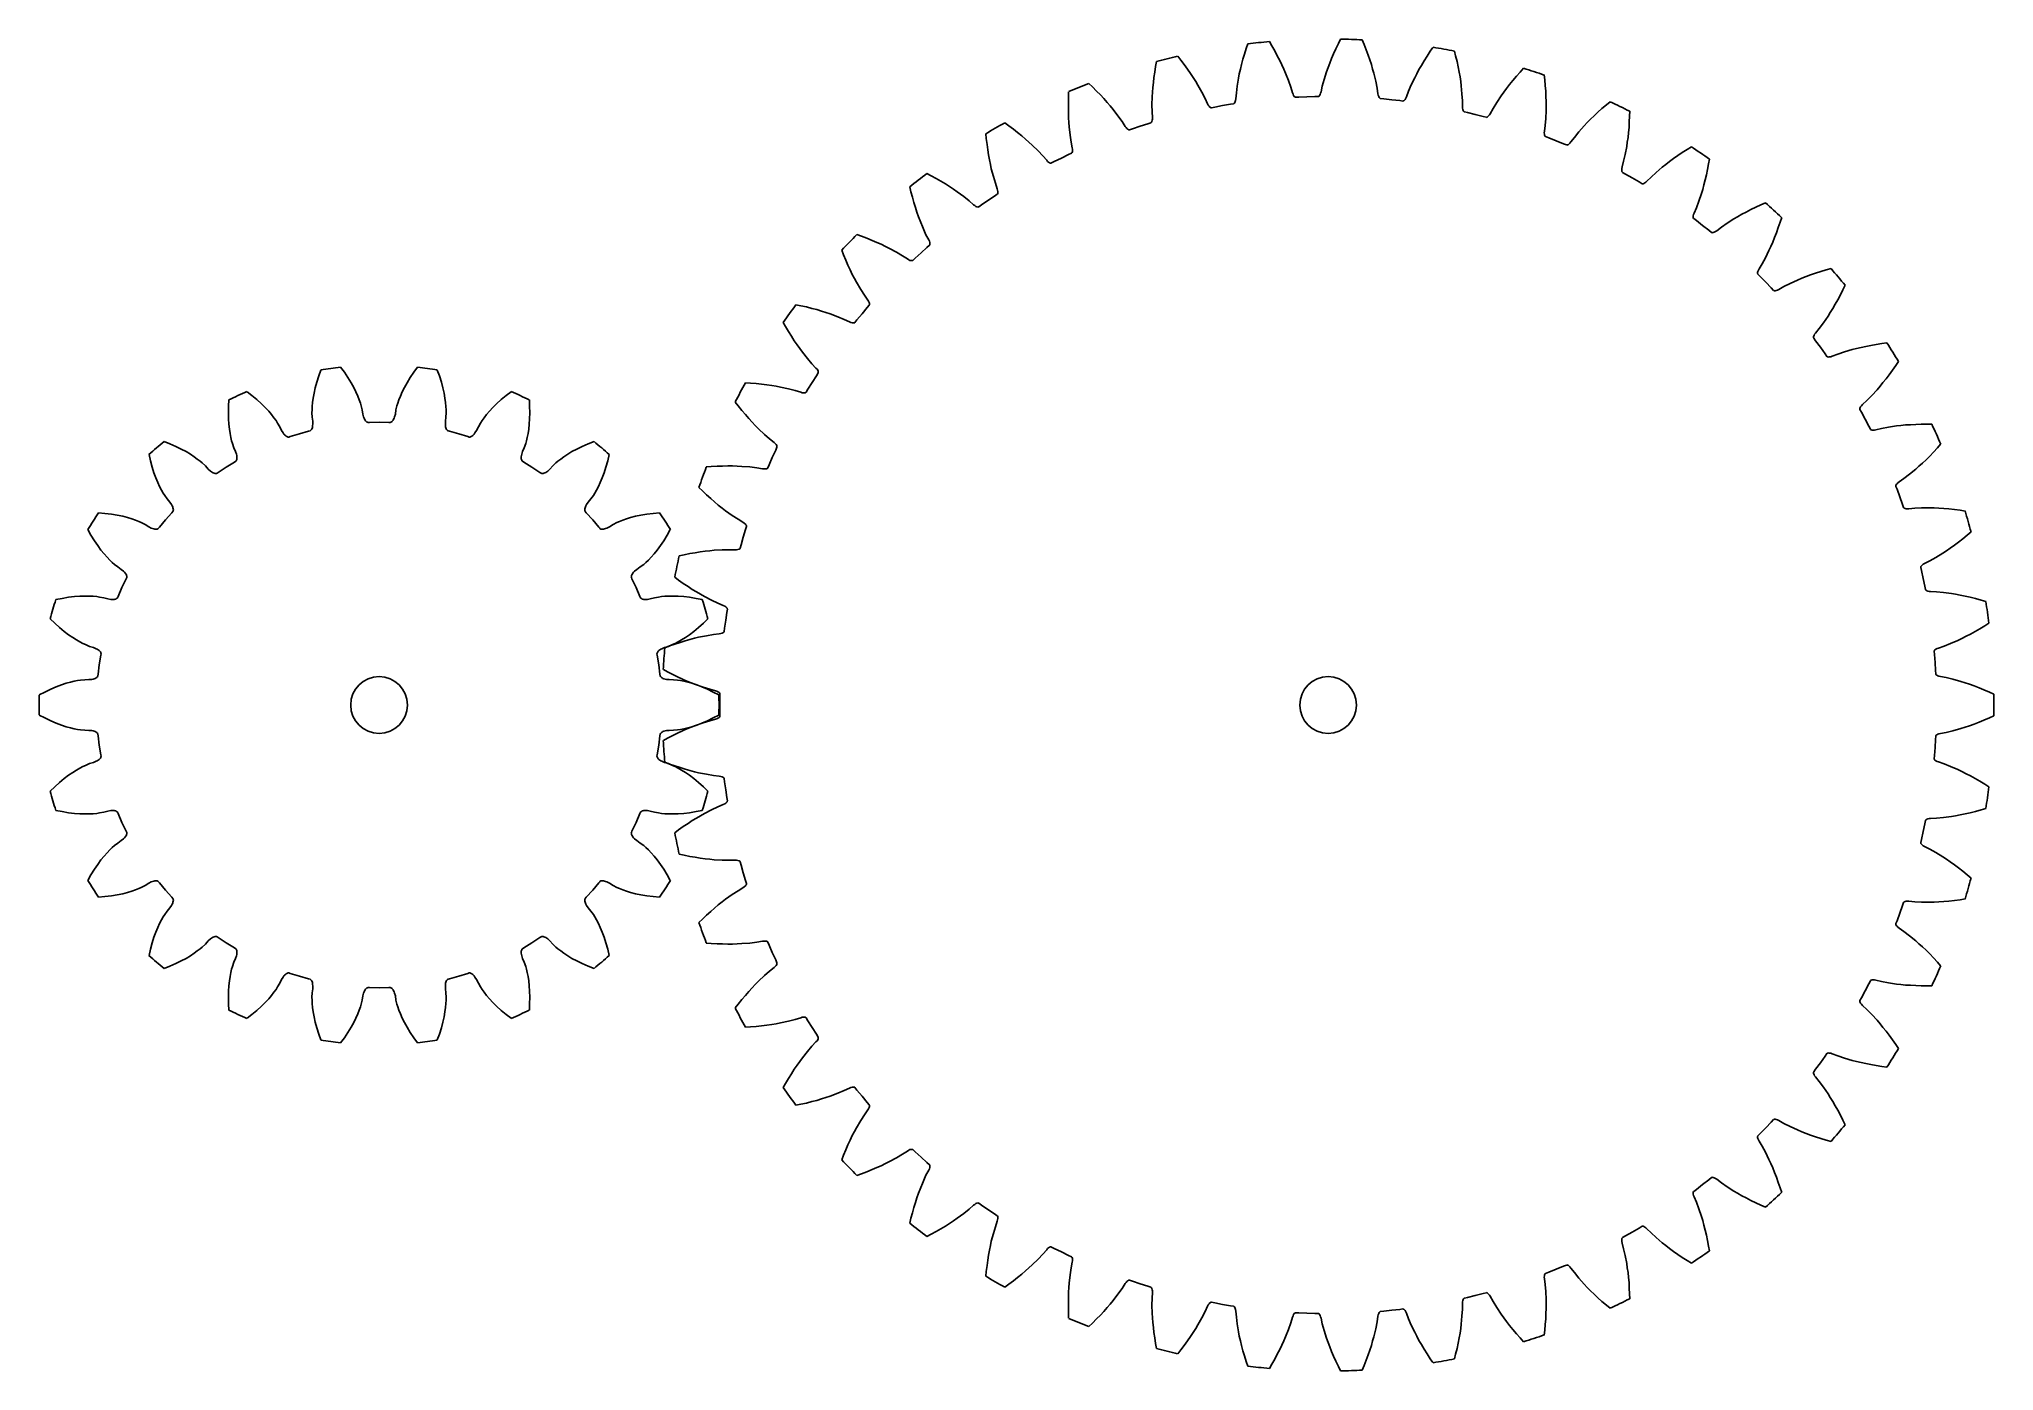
# Model space of a CAD drawing. Extents: x -24 to 114, y -47 to 47.
import ezdxf

# ---------------------------------------------------------------- set-up
doc = ezdxf.new("R2010")
doc.units = 0

msp = doc.modelspace()

# ---------------------------------------------------------------- linework, layer by layer
for centre in [(0, 0), (0, 0), (67, 0), (67, 0)]:
    msp.add_circle(centre, 2)
at = {"layer": 'layer0'}
for p, q in [((67.72, 46.68), (67.87, 46.99)), ((69.41, 46.94), (69.54, 46.62)), ((56.38, 45.78), (56.59, 45.51)), ((60.89, 45.21), (60.98, 45.57)), ((60.98, 45.57), (61.09, 45.94)), ((61.09, 45.94), (61.21, 46.33)), ((61.21, 46.33), (61.32, 46.66)), ((62.85, 46.82), (63.03, 46.52)), ((63.03, 46.52), (63.23, 46.16)), ((63.23, 46.16), (63.41, 45.82)), ((63.41, 45.82), (63.58, 45.49)), ((67.11, 45.3), (67.24, 45.62)), ((67.24, 45.62), (67.38, 45.96)), ((67.38, 45.96), (67.54, 46.31)), ((67.54, 46.31), (67.72, 46.68)), ((69.54, 46.62), (69.69, 46.24)), ((69.69, 46.24), (69.82, 45.87)), ((69.82, 45.87), (69.94, 45.53)), ((73.78, 45.46), (73.98, 45.79)), ((73.98, 45.79), (74.21, 46.13)), ((74.21, 46.13), (74.4, 46.41)), ((75.92, 46.15), (76, 45.81)), ((76, 45.81), (76.1, 45.41)), ((54.66, 43.92), (54.7, 44.29)), ((54.7, 44.29), (54.76, 44.67)), ((54.76, 44.67), (54.82, 45.07)), ((54.82, 45.07), (54.89, 45.41)), ((56.59, 45.51), (56.84, 45.19)), ((56.84, 45.19), (57.07, 44.88)), ((57.07, 44.88), (57.28, 44.57)), ((57.28, 44.57), (57.47, 44.28)), ((57.47, 44.28), (57.65, 44)), ((60.58, 43.68), (60.67, 44.24)), ((60.67, 44.24), (60.73, 44.55)), ((60.73, 44.55), (60.81, 44.87)), ((60.81, 44.87), (60.89, 45.21)), ((63.58, 45.49), (63.73, 45.18)), ((63.73, 45.18), (63.87, 44.88)), ((63.87, 44.88), (63.99, 44.59)), ((63.99, 44.59), (64.2, 44.06)), ((66.72, 44.15), (66.89, 44.69)), ((66.89, 44.69), (67, 44.99)), ((67, 44.99), (67.11, 45.3)), ((69.94, 45.53), (70.05, 45.19)), ((70.05, 45.19), (70.14, 44.88)), ((70.14, 44.88), (70.23, 44.58)), ((70.23, 44.58), (70.36, 44.02)), ((72.87, 43.76), (73.11, 44.27)), ((73.11, 44.27), (73.26, 44.55)), ((73.26, 44.55), (73.41, 44.84)), ((73.41, 44.84), (73.59, 45.14)), ((73.59, 45.14), (73.78, 45.46)), ((76.1, 45.41), (76.18, 45.04)), ((76.18, 45.04), (76.25, 44.67)), ((76.25, 44.67), (76.31, 44.33)), ((76.31, 44.33), (76.36, 44)), ((80.04, 44.07), (80.29, 44.37)), ((80.29, 44.37), (80.56, 44.67)), ((80.56, 44.67), (80.79, 44.93)), ((82.25, 44.46), (82.29, 44.11)), ((48.66, 42.53), (48.67, 42.94)), ((48.67, 42.94), (48.68, 43.28)), ((50.11, 43.86), (50.36, 43.62)), ((50.36, 43.62), (50.65, 43.33)), ((50.65, 43.33), (50.92, 43.06)), ((50.92, 43.06), (51.17, 42.79)), ((51.17, 42.79), (51.4, 42.53)), ((54.56, 42.36), (54.58, 42.93)), ((54.58, 42.93), (54.6, 43.24)), ((54.6, 43.24), (54.62, 43.57)), ((54.62, 43.57), (54.66, 43.92)), ((57.65, 44), (57.81, 43.74)), ((57.81, 43.74), (58.09, 43.24)), ((58.09, 43.24), (58.32, 42.8)), ((58.32, 42.8), (58.49, 42.43)), ((60.47, 42.67), (60.48, 42.78)), ((60.48, 42.78), (60.52, 43.19)), ((60.52, 43.19), (60.58, 43.68)), ((64.2, 44.06), (64.36, 43.6)), ((64.36, 43.6), (64.48, 43.2)), ((64.48, 43.2), (64.52, 43.1)), ((64.52, 43.1), (64.56, 43.02)), ((64.56, 43.02), (64.6, 42.95)), ((64.6, 42.95), (64.64, 42.91)), ((64.64, 42.91), (64.69, 42.89)), ((64.69, 42.89), (64.71, 42.89)), ((64.71, 42.89), (64.94, 42.9)), ((64.94, 42.9), (65.5, 42.92)), ((65.5, 42.92), (66.06, 42.94)), ((66.06, 42.94), (66.29, 42.94)), ((66.29, 42.94), (66.31, 42.95)), ((66.31, 42.95), (66.36, 42.97)), ((66.36, 42.97), (66.4, 43.02)), ((66.4, 43.02), (66.43, 43.08)), ((66.43, 43.08), (66.47, 43.17)), ((66.47, 43.17), (66.5, 43.27)), ((66.5, 43.27), (66.59, 43.67)), ((66.59, 43.67), (66.72, 44.15)), ((70.36, 44.02), (70.45, 43.54)), ((70.45, 43.54), (70.52, 43.13)), ((70.52, 43.13), (70.54, 43.03)), ((70.54, 43.03), (70.57, 42.94)), ((70.57, 42.94), (70.6, 42.87)), ((70.6, 42.87), (70.64, 42.82)), ((70.64, 42.82), (70.68, 42.8)), ((70.68, 42.8), (70.7, 42.79)), ((70.7, 42.79), (70.93, 42.77)), ((72.44, 42.74), (72.48, 42.82)), ((72.48, 42.82), (72.53, 42.92)), ((72.53, 42.92), (72.67, 43.31)), ((72.67, 43.31), (72.87, 43.76)), ((76.36, 44), (76.4, 43.69)), ((76.4, 43.69), (76.45, 43.13)), ((76.45, 43.13), (76.48, 42.63)), ((78.9, 42.52), (79.22, 42.99)), ((79.22, 42.99), (79.4, 43.25)), ((79.4, 43.25), (79.59, 43.51)), ((79.59, 43.51), (79.81, 43.79)), ((79.81, 43.79), (80.04, 44.07)), ((82.29, 44.11), (82.33, 43.71)), ((82.33, 43.71), (82.36, 43.32)), ((82.36, 43.32), (82.38, 42.95)), ((82.38, 42.95), (82.39, 42.6)), ((48.66, 42.14), (48.66, 42.53)), ((48.66, 41.77), (48.66, 42.14)), ((48.68, 41.43), (48.66, 41.77)), ((48.7, 41.1), (48.68, 41.43)), ((51.4, 42.53), (51.62, 42.28)), ((51.62, 42.28), (51.82, 42.03)), ((51.82, 42.03), (52.16, 41.58)), ((52.16, 41.58), (52.45, 41.18)), ((54.57, 41.87), (54.56, 42.36)), ((54.59, 41.46), (54.57, 41.87)), ((54.59, 41.35), (54.59, 41.46)), ((58.49, 42.43), (58.54, 42.33)), ((58.54, 42.33), (58.6, 42.26)), ((58.6, 42.26), (58.65, 42.2)), ((58.65, 42.2), (58.69, 42.17)), ((58.69, 42.17), (58.74, 42.15)), ((58.74, 42.15), (58.76, 42.15)), ((58.76, 42.15), (58.99, 42.2)), ((58.99, 42.2), (59.54, 42.3)), ((59.54, 42.3), (60.1, 42.39)), ((60.1, 42.39), (60.32, 42.43)), ((60.32, 42.43), (60.34, 42.44)), ((60.34, 42.44), (60.38, 42.46)), ((60.38, 42.46), (60.42, 42.51)), ((60.42, 42.51), (60.44, 42.58)), ((60.44, 42.58), (60.47, 42.67)), ((70.93, 42.77), (71.49, 42.71)), ((71.49, 42.71), (72.05, 42.65)), ((72.05, 42.65), (72.28, 42.62)), ((72.28, 42.62), (72.3, 42.63)), ((72.3, 42.63), (72.34, 42.64)), ((72.34, 42.64), (72.39, 42.68)), ((72.39, 42.68), (72.44, 42.74)), ((76.48, 42.63), (76.49, 42.22)), ((76.49, 42.22), (76.49, 42.11)), ((76.49, 42.11), (76.51, 42.02)), ((76.51, 42.02), (76.53, 41.95)), ((76.53, 41.95), (76.56, 41.9)), ((76.56, 41.9), (76.6, 41.87)), ((76.6, 41.87), (76.62, 41.86)), ((76.62, 41.86), (76.84, 41.81)), ((76.84, 41.81), (77.39, 41.67)), ((77.39, 41.67), (77.94, 41.53)), ((77.94, 41.53), (78.16, 41.48)), ((78.16, 41.48), (78.18, 41.47)), ((78.18, 41.47), (78.23, 41.49)), ((78.23, 41.49), (78.28, 41.52)), ((78.28, 41.52), (78.33, 41.57)), ((78.33, 41.57), (78.39, 41.64)), ((78.39, 41.64), (78.45, 41.73)), ((78.45, 41.73), (78.64, 42.09)), ((78.64, 42.09), (78.9, 42.52)), ((82.39, 41.96), (82.36, 41.39)), ((82.39, 42.6), (82.39, 42.27)), ((82.39, 42.27), (82.39, 41.96)), ((85.53, 41.34), (85.78, 41.58)), ((85.78, 41.58), (86.04, 41.83)), ((86.04, 41.83), (86.33, 42.09)), ((86.33, 42.09), (86.64, 42.35)), ((86.64, 42.35), (86.91, 42.57)), ((88.28, 41.55), (88.26, 41.15)), ((88.29, 41.9), (88.28, 41.55)), ((42.87, 39.97), (42.84, 40.31)), ((44.17, 41.08), (44.45, 40.88)), ((44.45, 40.88), (44.78, 40.64)), ((44.78, 40.64), (45.08, 40.4)), ((45.08, 40.4), (45.37, 40.17)), ((45.37, 40.17), (45.64, 39.94)), ((48.72, 40.79), (48.7, 41.1)), ((48.79, 40.22), (48.72, 40.79)), ((48.86, 39.73), (48.79, 40.22)), ((52.45, 41.18), (52.67, 40.83)), ((52.67, 40.83), (52.74, 40.75)), ((52.74, 40.75), (52.8, 40.68)), ((52.8, 40.68), (52.85, 40.63)), ((52.85, 40.63), (52.91, 40.6)), ((52.91, 40.6), (52.95, 40.59)), ((52.95, 40.59), (52.98, 40.6)), ((52.98, 40.6), (53.19, 40.67)), ((53.19, 40.67), (53.73, 40.85)), ((53.73, 40.85), (54.26, 41.02)), ((54.26, 41.02), (54.48, 41.09)), ((54.48, 41.09), (54.5, 41.1)), ((54.5, 41.1), (54.54, 41.13)), ((54.54, 41.13), (54.56, 41.18)), ((54.56, 41.18), (54.58, 41.26)), ((54.58, 41.26), (54.59, 41.35)), ((82.27, 40.49), (82.26, 40.38)), ((82.26, 40.38), (82.27, 40.29)), ((82.32, 40.9), (82.27, 40.49)), ((82.27, 40.29), (82.28, 40.22)), ((82.28, 40.22), (82.3, 40.16)), ((82.3, 40.16), (82.33, 40.12)), ((82.36, 41.39), (82.32, 40.9)), ((82.33, 40.12), (82.35, 40.11)), ((82.35, 40.11), (82.57, 40.03)), ((82.57, 40.03), (83.09, 39.82)), ((84.14, 39.74), (84.39, 40.06)), ((84.39, 40.06), (84.7, 40.45)), ((84.7, 40.45), (85.08, 40.87)), ((85.08, 40.87), (85.29, 41.1)), ((85.29, 41.1), (85.53, 41.34)), ((88.17, 40.05), (88.12, 39.72)), ((88.21, 40.39), (88.17, 40.05)), ((88.24, 40.76), (88.21, 40.39)), ((88.26, 41.15), (88.24, 40.76)), ((42.92, 39.56), (42.87, 39.97)), ((42.97, 39.18), (42.92, 39.56)), ((43.03, 38.82), (42.97, 39.18)), ((43.09, 38.47), (43.03, 38.82)), ((45.64, 39.94), (45.88, 39.72)), ((45.88, 39.72), (46.11, 39.51)), ((46.11, 39.51), (46.52, 39.11)), ((46.52, 39.11), (46.86, 38.75)), ((46.86, 38.75), (47.13, 38.44)), ((48.17, 38.6), (48.68, 38.85)), ((48.68, 38.85), (48.89, 38.94)), ((48.94, 39.33), (48.86, 39.73)), ((48.89, 38.94), (48.91, 38.96)), ((48.91, 38.96), (48.93, 39)), ((48.93, 39), (48.95, 39.05)), ((48.96, 39.22), (48.94, 39.33)), ((48.95, 39.05), (48.96, 39.13)), ((48.96, 39.13), (48.96, 39.22)), ((83.09, 39.82), (83.61, 39.61)), ((83.61, 39.61), (83.82, 39.52)), ((83.82, 39.52), (83.84, 39.51)), ((83.84, 39.51), (83.89, 39.52)), ((83.89, 39.52), (83.95, 39.54)), ((83.95, 39.54), (84.01, 39.59)), ((84.01, 39.59), (84.07, 39.65)), ((84.07, 39.65), (84.14, 39.74)), ((87.97, 38.85), (87.86, 38.37)), ((88.08, 39.41), (87.97, 38.85)), ((88.12, 39.72), (88.08, 39.41)), ((91.38, 38.56), (91.68, 38.77)), ((91.68, 38.77), (92, 38.99)), ((92, 38.99), (92.34, 39.21)), ((92.34, 39.21), (92.64, 39.39)), ((38.67, 37.5), (38.98, 37.34)), ((38.98, 37.34), (39.34, 37.15)), ((43.16, 38.15), (43.09, 38.47)), ((43.22, 37.84), (43.16, 38.15)), ((43.37, 37.29), (43.22, 37.84)), ((43.51, 36.82), (43.37, 37.29)), ((47.13, 38.44), (47.2, 38.36)), ((47.2, 38.36), (47.27, 38.3)), ((47.27, 38.3), (47.34, 38.26)), ((47.34, 38.26), (47.39, 38.24)), ((47.39, 38.24), (47.44, 38.24)), ((47.44, 38.24), (47.46, 38.25)), ((47.46, 38.25), (47.67, 38.35)), ((47.67, 38.35), (48.17, 38.6)), ((87.76, 37.97), (87.73, 37.87)), ((87.73, 37.87), (87.73, 37.77)), ((87.73, 37.77), (87.73, 37.7)), ((87.73, 37.7), (87.74, 37.64)), ((87.74, 37.64), (87.77, 37.6)), ((87.86, 38.37), (87.76, 37.97)), ((87.77, 37.6), (87.79, 37.59)), ((87.79, 37.59), (87.99, 37.47)), ((87.99, 37.47), (88.47, 37.2)), ((89.8, 37.25), (90.16, 37.59)), ((90.16, 37.59), (90.59, 37.96)), ((90.59, 37.96), (90.84, 38.15)), ((90.84, 38.15), (91.1, 38.36)), ((91.1, 38.36), (91.38, 38.56)), ((93.7, 37.41), (93.62, 37.05)), ((93.78, 37.79), (93.7, 37.41)), ((93.86, 38.19), (93.78, 37.79)), ((93.92, 38.53), (93.86, 38.19)), ((37.54, 36.22), (37.46, 36.56)), ((37.65, 35.83), (37.54, 36.22)), ((39.34, 37.15), (39.67, 36.96)), ((39.67, 36.96), (39.99, 36.77)), ((39.99, 36.77), (40.28, 36.58)), ((40.28, 36.58), (40.56, 36.4)), ((40.56, 36.4), (40.82, 36.22)), ((40.82, 36.22), (41.28, 35.88)), ((41.28, 35.88), (41.66, 35.57)), ((42.98, 35.61), (43.45, 35.92)), ((43.45, 35.92), (43.64, 36.04)), ((43.64, 36.43), (43.51, 36.82)), ((43.67, 36.33), (43.64, 36.43)), ((43.64, 36.04), (43.66, 36.06)), ((43.66, 36.06), (43.68, 36.1)), ((43.69, 36.24), (43.67, 36.33)), ((43.68, 36.1), (43.69, 36.16)), ((43.69, 36.16), (43.69, 36.24)), ((88.47, 37.2), (88.96, 36.91)), ((88.96, 36.91), (89.16, 36.79)), ((89.16, 36.79), (89.18, 36.79)), ((89.18, 36.79), (89.23, 36.78)), ((89.23, 36.78), (89.28, 36.8)), ((89.28, 36.8), (89.35, 36.84)), ((89.35, 36.84), (89.42, 36.89)), ((89.42, 36.89), (89.51, 36.96)), ((89.51, 36.96), (89.8, 37.25)), ((93.36, 36.09), (93.18, 35.55)), ((93.45, 36.39), (93.36, 36.09)), ((93.53, 36.71), (93.45, 36.39)), ((93.62, 37.05), (93.53, 36.71)), ((37.75, 35.45), (37.65, 35.83)), ((37.86, 35.1), (37.75, 35.45)), ((37.97, 34.77), (37.86, 35.1)), ((38.08, 34.46), (37.97, 34.77)), ((41.66, 35.57), (41.97, 35.3)), ((41.97, 35.3), (42.06, 35.24)), ((42.06, 35.24), (42.13, 35.19)), ((42.13, 35.19), (42.2, 35.16)), ((42.2, 35.16), (42.26, 35.14)), ((42.26, 35.14), (42.31, 35.15)), ((42.31, 35.15), (42.33, 35.16)), ((42.33, 35.16), (42.52, 35.29)), ((42.52, 35.29), (42.98, 35.61)), ((92.78, 34.52), (92.77, 34.45)), ((92.8, 34.61), (92.78, 34.52)), ((92.84, 34.71), (92.8, 34.61)), ((93, 35.09), (92.84, 34.71)), ((93.18, 35.55), (93, 35.09)), ((95.91, 34.46), (96.2, 34.63)), ((96.2, 34.63), (96.51, 34.79)), ((96.51, 34.79), (96.84, 34.96)), ((96.84, 34.96), (97.19, 35.13)), ((97.19, 35.13), (97.55, 35.3)), ((97.55, 35.3), (97.87, 35.44)), ((33.73, 33.2), (34.06, 33.08)), ((38.19, 34.17), (38.08, 34.46)), ((38.41, 33.64), (38.19, 34.17)), ((38.61, 33.19), (38.41, 33.64)), ((38.8, 32.83), (38.61, 33.19)), ((92.77, 34.45), (92.78, 34.39)), ((92.78, 34.39), (92.8, 34.34)), ((92.8, 34.34), (92.81, 34.33)), ((92.81, 34.33), (93, 34.19)), ((93, 34.19), (93.44, 33.85)), ((93.44, 33.85), (93.88, 33.5)), ((93.88, 33.5), (94.06, 33.35)), ((94.06, 33.35), (94.08, 33.34)), ((94.08, 33.34), (94.13, 33.33)), ((94.13, 33.33), (94.19, 33.34)), ((94.19, 33.34), (94.26, 33.37)), ((94.26, 33.37), (94.34, 33.41)), ((94.34, 33.41), (94.43, 33.47)), ((94.43, 33.47), (94.76, 33.72)), ((94.76, 33.72), (95.17, 34)), ((95.17, 34), (95.65, 34.31)), ((95.65, 34.31), (95.91, 34.46)), ((98.65, 33.33), (98.52, 32.98)), ((98.78, 33.69), (98.65, 33.33)), ((98.91, 34.08), (98.78, 33.69)), ((99.02, 34.41), (98.91, 34.08)), ((32.79, 31.77), (32.66, 32.09)), ((32.95, 31.39), (32.79, 31.77)), ((34.06, 33.08), (34.44, 32.94)), ((34.44, 32.94), (34.8, 32.79)), ((34.8, 32.79), (35.14, 32.65)), ((35.14, 32.65), (35.45, 32.51)), ((35.45, 32.51), (35.75, 32.36)), ((35.75, 32.36), (36.03, 32.22)), ((36.03, 32.22), (36.53, 31.95)), ((36.53, 31.95), (36.96, 31.7)), ((37.85, 31.54), (38.26, 31.92)), ((38.26, 31.92), (38.68, 32.29)), ((38.68, 32.29), (38.85, 32.44)), ((38.85, 32.73), (38.8, 32.83)), ((38.87, 32.64), (38.85, 32.73)), ((38.85, 32.44), (38.87, 32.46)), ((38.89, 32.57), (38.87, 32.64)), ((38.87, 32.46), (38.88, 32.51)), ((38.88, 32.51), (38.89, 32.57)), ((98.12, 32.07), (97.87, 31.56)), ((98.25, 32.36), (98.12, 32.07)), ((98.39, 32.66), (98.25, 32.36)), ((98.52, 32.98), (98.39, 32.66)), ((33.1, 31.04), (32.95, 31.39)), ((33.26, 30.71), (33.1, 31.04)), ((33.41, 30.39), (33.26, 30.71)), ((33.57, 30.1), (33.41, 30.39)), ((36.96, 31.7), (37.3, 31.48)), ((37.3, 31.48), (37.4, 31.42)), ((37.4, 31.42), (37.48, 31.38)), ((37.48, 31.38), (37.55, 31.36)), ((37.55, 31.36), (37.61, 31.36)), ((37.61, 31.36), (37.66, 31.37)), ((37.66, 31.37), (37.68, 31.38)), ((37.68, 31.38), (37.85, 31.54)), ((97.32, 30.52), (97.31, 30.46)), ((97.31, 30.46), (97.33, 30.42)), ((97.33, 30.6), (97.32, 30.52)), ((97.37, 30.68), (97.33, 30.6)), ((97.33, 30.42), (97.34, 30.4)), ((97.34, 30.4), (97.5, 30.24)), ((97.42, 30.78), (97.37, 30.68)), ((97.63, 31.13), (97.42, 30.78)), ((97.87, 31.56), (97.63, 31.13)), ((101.06, 30.35), (101.41, 30.47)), ((101.41, 30.47), (101.78, 30.59)), ((101.78, 30.59), (102.17, 30.7)), ((102.17, 30.7), (102.51, 30.8)), ((33.71, 29.83), (33.57, 30.1)), ((34, 29.33), (33.71, 29.83)), ((34.27, 28.92), (34, 29.33)), ((97.5, 30.24), (97.9, 29.84)), ((97.9, 29.84), (98.28, 29.43)), ((98.28, 29.43), (98.44, 29.26)), ((98.44, 29.26), (98.46, 29.25)), ((98.46, 29.25), (98.5, 29.23)), ((98.5, 29.23), (98.56, 29.23)), ((98.56, 29.23), (98.64, 29.25)), ((98.64, 29.25), (98.72, 29.28)), ((98.72, 29.28), (98.82, 29.33)), ((98.82, 29.33), (99.18, 29.53)), ((99.18, 29.53), (99.62, 29.75)), ((99.62, 29.75), (100.14, 29.99)), ((100.14, 29.99), (100.43, 30.11)), ((100.43, 30.11), (100.74, 30.23)), ((100.74, 30.23), (101.06, 30.35)), ((103.34, 29.3), (103.16, 28.94)), ((103.49, 29.62), (103.34, 29.3)), ((29.43, 28.24), (29.77, 28.17)), ((29.77, 28.17), (30.17, 28.09)), ((30.17, 28.09), (30.55, 27.99)), ((30.55, 27.99), (30.9, 27.9)), ((30.9, 27.9), (31.24, 27.8)), ((31.24, 27.8), (31.55, 27.7)), ((31.55, 27.7), (31.85, 27.6)), ((31.85, 27.6), (32.38, 27.4)), ((33.74, 27.17), (34.1, 27.61)), ((34.1, 27.61), (34.46, 28.04)), ((34.51, 28.58), (34.27, 28.92)), ((34.46, 28.04), (34.61, 28.21)), ((34.56, 28.49), (34.51, 28.58)), ((34.61, 28.41), (34.56, 28.49)), ((34.63, 28.34), (34.61, 28.41)), ((34.61, 28.21), (34.62, 28.23)), ((34.62, 28.23), (34.63, 28.28)), ((34.63, 28.28), (34.63, 28.34)), ((102.45, 27.69), (102.29, 27.43)), ((102.63, 27.98), (102.45, 27.69)), ((102.8, 28.28), (102.63, 27.98)), ((102.98, 28.6), (102.8, 28.28)), ((103.16, 28.94), (102.98, 28.6)), ((28.7, 26.7), (28.53, 27)), ((28.91, 26.35), (28.7, 26.7)), ((29.11, 26.02), (28.91, 26.35)), ((32.38, 27.4), (32.84, 27.21)), ((32.84, 27.21), (33.21, 27.04)), ((33.21, 27.04), (33.31, 27)), ((33.31, 27), (33.4, 26.97)), ((33.4, 26.97), (33.47, 26.96)), ((33.47, 26.96), (33.53, 26.96)), ((33.53, 26.96), (33.58, 26.98)), ((33.58, 26.98), (33.59, 27)), ((33.59, 27), (33.74, 27.17)), ((101.41, 26.25), (101.34, 26.16)), ((101.67, 26.57), (101.41, 26.25)), ((101.96, 26.96), (101.67, 26.57)), ((102.29, 27.43), (101.96, 26.96)), ((29.31, 25.71), (29.11, 26.02)), ((29.51, 25.42), (29.31, 25.71)), ((29.7, 25.15), (29.51, 25.42)), ((29.89, 24.9), (29.7, 25.15)), ((30.24, 24.46), (29.89, 24.9)), ((101.27, 26.01), (101.26, 25.95)), ((101.26, 25.95), (101.27, 25.9)), ((101.3, 26.08), (101.27, 26.01)), ((101.27, 25.9), (101.28, 25.88)), ((101.28, 25.88), (101.41, 25.7)), ((101.34, 26.16), (101.3, 26.08)), ((101.41, 25.7), (101.75, 25.25)), ((101.75, 25.25), (102.08, 24.79)), ((102.98, 24.76), (103.45, 24.92)), ((103.45, 24.92), (103.99, 25.08)), ((103.99, 25.08), (104.29, 25.16)), ((104.29, 25.16), (104.62, 25.24)), ((104.62, 25.24), (104.96, 25.31)), ((104.96, 25.31), (105.32, 25.38)), ((105.32, 25.38), (105.7, 25.45)), ((105.7, 25.45), (106.1, 25.51)), ((106.1, 25.51), (106.45, 25.55)), ((30.56, 24.08), (30.24, 24.46)), ((30.84, 23.78), (30.56, 24.08)), ((30.92, 23.7), (30.84, 23.78)), ((30.97, 23.62), (30.92, 23.7)), ((31, 23.55), (30.97, 23.62)), ((31.01, 23.5), (31, 23.55)), ((31.01, 23.45), (31.01, 23.5)), ((102.08, 24.79), (102.21, 24.6)), ((102.21, 24.6), (102.22, 24.58)), ((102.22, 24.58), (102.27, 24.56)), ((102.27, 24.56), (102.33, 24.55)), ((102.33, 24.55), (102.4, 24.56)), ((102.4, 24.56), (102.49, 24.58)), ((102.49, 24.58), (102.59, 24.61)), ((102.59, 24.61), (102.98, 24.76)), ((106.84, 23.63), (106.61, 23.31)), ((107.07, 23.96), (106.84, 23.63)), ((107.26, 24.25), (107.07, 23.96)), ((25.87, 22.74), (26.22, 22.72)), ((26.22, 22.72), (26.62, 22.69)), ((26.62, 22.69), (27.01, 22.65)), ((27.01, 22.65), (27.37, 22.6)), ((27.37, 22.6), (27.72, 22.55)), ((27.72, 22.55), (28.04, 22.5)), ((28.04, 22.5), (28.35, 22.44)), ((28.35, 22.44), (28.9, 22.32)), ((28.9, 22.32), (29.38, 22.19)), ((29.38, 22.19), (29.77, 22.07)), ((30.15, 22.07), (30.16, 22.08)), ((30.16, 22.08), (30.28, 22.28)), ((30.28, 22.28), (30.58, 22.76)), ((30.58, 22.76), (30.88, 23.24)), ((30.88, 23.24), (31, 23.43)), ((31, 23.43), (31.01, 23.45)), ((105.76, 22.25), (105.38, 21.83)), ((105.96, 22.49), (105.76, 22.25)), ((106.17, 22.75), (105.96, 22.49)), ((106.39, 23.02), (106.17, 22.75)), ((106.61, 23.31), (106.39, 23.02)), ((25.36, 21.11), (25.15, 21.38)), ((25.61, 20.79), (25.36, 21.11)), ((25.86, 20.49), (25.61, 20.79)), ((29.77, 22.07), (29.88, 22.04)), ((29.88, 22.04), (29.97, 22.03)), ((29.97, 22.03), (30.05, 22.03)), ((30.05, 22.03), (30.11, 22.04)), ((30.11, 22.04), (30.15, 22.07)), ((104.56, 20.99), (104.54, 20.93)), ((104.54, 20.93), (104.54, 20.88)), ((104.54, 20.88), (104.54, 20.86)), ((104.54, 20.86), (104.66, 20.66)), ((104.59, 21.05), (104.56, 20.99)), ((104.65, 21.12), (104.59, 21.05)), ((104.73, 21.2), (104.65, 21.12)), ((105.03, 21.48), (104.73, 21.2)), ((105.38, 21.83), (105.03, 21.48)), ((26.1, 20.22), (25.86, 20.49)), ((26.34, 19.96), (26.1, 20.22)), ((26.56, 19.72), (26.34, 19.96)), ((26.78, 19.5), (26.56, 19.72)), ((27.2, 19.1), (26.78, 19.5)), ((104.66, 20.66), (104.92, 20.16)), ((104.92, 20.16), (105.18, 19.67)), ((105.18, 19.67), (105.29, 19.46)), ((105.29, 19.46), (105.3, 19.44)), ((105.3, 19.44), (105.34, 19.42)), ((105.34, 19.42), (105.4, 19.4)), ((105.4, 19.4), (105.47, 19.39)), ((105.47, 19.39), (105.57, 19.4)), ((105.57, 19.4), (105.67, 19.42)), ((105.67, 19.42), (106.07, 19.51)), ((106.07, 19.51), (106.56, 19.61)), ((106.56, 19.61), (107.12, 19.69)), ((107.12, 19.69), (107.43, 19.73)), ((107.43, 19.73), (107.76, 19.76)), ((107.76, 19.76), (108.11, 19.78)), ((108.11, 19.78), (108.48, 19.8)), ((108.48, 19.8), (108.86, 19.81)), ((108.86, 19.81), (109.27, 19.82)), ((109.27, 19.82), (109.62, 19.82)), ((27.57, 18.78), (27.2, 19.1)), ((27.89, 18.52), (27.57, 18.78)), ((27.76, 17.47), (28, 17.98)), ((27.97, 18.45), (27.89, 18.52)), ((28.03, 18.38), (27.97, 18.45)), ((28, 17.98), (28.09, 18.19)), ((28.07, 18.32), (28.03, 18.38)), ((28.09, 18.26), (28.07, 18.32)), ((28.1, 18.21), (28.09, 18.26)), ((28.09, 18.19), (28.1, 18.21)), ((110.01, 18.15), (109.74, 17.85)), ((110.24, 18.41), (110.01, 18.15)), ((23.1, 16.8), (23.45, 16.82)), ((23.45, 16.82), (23.86, 16.85)), ((23.86, 16.85), (24.24, 16.86)), ((24.24, 16.86), (24.61, 16.87)), ((24.61, 16.87), (24.96, 16.87)), ((24.96, 16.87), (25.29, 16.86)), ((25.29, 16.86), (25.6, 16.84)), ((25.6, 16.84), (26.17, 16.8)), ((26.17, 16.8), (26.66, 16.74)), ((26.66, 16.74), (27.07, 16.67)), ((27.07, 16.67), (27.17, 16.66)), ((27.17, 16.66), (27.27, 16.66)), ((27.27, 16.66), (27.34, 16.67)), ((27.34, 16.67), (27.4, 16.69)), ((27.4, 16.69), (27.44, 16.72)), ((27.44, 16.72), (27.45, 16.74)), ((27.45, 16.74), (27.54, 16.95)), ((27.54, 16.95), (27.76, 17.47)), ((108.48, 16.64), (108.04, 16.28)), ((108.71, 16.85), (108.48, 16.64)), ((108.96, 17.07), (108.71, 16.85)), ((109.21, 17.31), (108.96, 17.07)), ((109.47, 17.57), (109.21, 17.31)), ((109.74, 17.85), (109.47, 17.57)), ((22.83, 15.11), (22.58, 15.35)), ((107.11, 15.56), (107.08, 15.5)), ((107.08, 15.5), (107.08, 15.45)), ((107.08, 15.45), (107.08, 15.43)), ((107.08, 15.43), (107.16, 15.22)), ((107.16, 15.61), (107.11, 15.56)), ((107.22, 15.68), (107.16, 15.61)), ((107.16, 15.22), (107.36, 14.69)), ((107.31, 15.75), (107.22, 15.68)), ((107.65, 15.98), (107.31, 15.75)), ((108.04, 16.28), (107.65, 15.98)), ((23.12, 14.83), (22.83, 15.11)), ((23.41, 14.57), (23.12, 14.83)), ((23.69, 14.33), (23.41, 14.57)), ((23.95, 14.1), (23.69, 14.33)), ((24.21, 13.9), (23.95, 14.1)), ((24.46, 13.71), (24.21, 13.9)), ((107.36, 14.69), (107.55, 14.16)), ((107.55, 14.16), (107.62, 13.94)), ((107.62, 13.94), (107.63, 13.92)), ((107.63, 13.92), (107.67, 13.89)), ((107.67, 13.89), (107.73, 13.87)), ((107.73, 13.87), (107.8, 13.85)), ((107.8, 13.85), (107.89, 13.84)), ((107.89, 13.84), (108, 13.85)), ((108, 13.85), (108.41, 13.89)), ((108.41, 13.89), (108.9, 13.91)), ((108.9, 13.91), (109.47, 13.91)), ((109.47, 13.91), (109.78, 13.91)), ((109.78, 13.91), (110.11, 13.89)), ((110.11, 13.89), (110.46, 13.87)), ((110.46, 13.87), (110.83, 13.84)), ((110.83, 13.84), (111.21, 13.8)), ((24.92, 13.38), (24.46, 13.71)), ((25.34, 13.11), (24.92, 13.38)), ((25.69, 12.9), (25.34, 13.11)), ((25.78, 12.83), (25.69, 12.9)), ((25.85, 12.78), (25.78, 12.83)), ((25.9, 12.72), (25.85, 12.78)), ((25.87, 12.38), (25.94, 12.6)), ((25.93, 12.67), (25.9, 12.72)), ((25.94, 12.62), (25.93, 12.67)), ((25.94, 12.6), (25.94, 12.62)), ((111.21, 13.8), (111.62, 13.74)), ((111.62, 13.74), (111.96, 13.69)), ((25.46, 11.02), (25.49, 11.06)), ((25.49, 11.06), (25.5, 11.07)), ((25.5, 11.07), (25.56, 11.3)), ((25.56, 11.3), (25.71, 11.84)), ((25.71, 11.84), (25.87, 12.38)), ((110.92, 11.07), (110.65, 10.88)), ((111.21, 11.27), (110.92, 11.07)), ((111.5, 11.49), (111.21, 11.27)), ((111.81, 11.73), (111.5, 11.49)), ((112.12, 11.99), (111.81, 11.73)), ((112.39, 12.21), (112.12, 11.99)), ((21.19, 10.52), (21.53, 10.6)), ((21.53, 10.6), (21.93, 10.68)), ((21.93, 10.68), (22.31, 10.75)), ((22.31, 10.75), (22.68, 10.8)), ((22.68, 10.8), (23.02, 10.85)), ((23.02, 10.85), (23.35, 10.89)), ((23.35, 10.89), (23.66, 10.92)), ((23.66, 10.92), (24.23, 10.95)), ((24.23, 10.95), (24.72, 10.96)), ((24.72, 10.96), (25.13, 10.95)), ((25.13, 10.95), (25.24, 10.96)), ((25.24, 10.96), (25.33, 10.97)), ((25.33, 10.97), (25.41, 10.99)), ((25.41, 10.99), (25.46, 11.02)), ((108.85, 9.77), (108.84, 9.73)), ((108.84, 9.73), (108.84, 9.7)), ((108.84, 9.7), (108.89, 9.48)), ((108.89, 9.82), (108.85, 9.77)), ((108.94, 9.87), (108.89, 9.82)), ((109.01, 9.93), (108.94, 9.87)), ((109.11, 9.98), (109.01, 9.93)), ((109.48, 10.17), (109.11, 9.98)), ((109.91, 10.41), (109.48, 10.17)), ((110.39, 10.71), (109.91, 10.41)), ((110.65, 10.88), (110.39, 10.71)), ((21.15, 8.81), (20.87, 9.02)), ((21.48, 8.58), (21.15, 8.81)), ((21.81, 8.36), (21.48, 8.58)), ((22.11, 8.16), (21.81, 8.36)), ((108.89, 9.48), (109.01, 8.93)), ((109.01, 8.93), (109.12, 8.38)), ((109.12, 8.38), (109.17, 8.15)), ((22.41, 7.98), (22.11, 8.16)), ((22.7, 7.81), (22.41, 7.98)), ((22.97, 7.65), (22.7, 7.81)), ((23.47, 7.39), (22.97, 7.65)), ((23.92, 7.18), (23.47, 7.39)), ((24.3, 7.02), (23.92, 7.18)), ((24.4, 6.97), (24.3, 7.02)), ((24.47, 6.92), (24.4, 6.97)), ((24.53, 6.88), (24.47, 6.92)), ((109.17, 8.15), (109.18, 8.13)), ((109.18, 8.13), (109.21, 8.1)), ((109.21, 8.1), (109.26, 8.06)), ((109.26, 8.06), (109.33, 8.04)), ((109.33, 8.04), (109.42, 8.02)), ((109.42, 8.02), (109.53, 8.01)), ((109.53, 8.01), (109.94, 7.99)), ((109.94, 7.99), (110.43, 7.94)), ((110.43, 7.94), (111, 7.87)), ((111, 7.87), (111.3, 7.82)), ((111.3, 7.82), (111.63, 7.76)), ((111.63, 7.76), (111.97, 7.68)), ((111.97, 7.68), (112.33, 7.6)), ((112.33, 7.6), (112.7, 7.51)), ((112.7, 7.51), (113.1, 7.4)), ((113.1, 7.4), (113.43, 7.3)), ((24.39, 5.42), (24.47, 5.98)), ((24.47, 5.98), (24.55, 6.53)), ((24.57, 6.83), (24.53, 6.88)), ((24.55, 6.53), (24.59, 6.76)), ((24.58, 6.78), (24.57, 6.83)), ((24.59, 6.76), (24.58, 6.78)), ((113.35, 5.59), (113, 5.38)), ((113.64, 5.78), (113.35, 5.59)), ((20.17, 4.04), (20.5, 4.17)), ((20.5, 4.17), (20.88, 4.3)), ((20.88, 4.3), (21.25, 4.42)), ((21.25, 4.42), (21.6, 4.53)), ((21.6, 4.53), (21.94, 4.62)), ((21.94, 4.62), (22.26, 4.71)), ((22.26, 4.71), (22.56, 4.78)), ((22.56, 4.78), (23.12, 4.89)), ((23.12, 4.89), (23.61, 4.97)), ((23.61, 4.97), (24.02, 5.02)), ((24.02, 5.02), (24.12, 5.04)), ((24.12, 5.04), (24.21, 5.07)), ((24.21, 5.07), (24.28, 5.1)), ((24.28, 5.1), (24.33, 5.13)), ((24.33, 5.13), (24.36, 5.17)), ((24.36, 5.19), (24.39, 5.42)), ((24.36, 5.17), (24.36, 5.19)), ((110.48, 4.16), (110.09, 4.02)), ((110.94, 4.34), (110.48, 4.16)), ((111.46, 4.56), (110.94, 4.34)), ((111.74, 4.7), (111.46, 4.56)), ((112.04, 4.85), (111.74, 4.7)), ((112.35, 5.01), (112.04, 4.85)), ((112.67, 5.19), (112.35, 5.01)), ((113, 5.38), (112.67, 5.19)), ((109.8, 3.85), (109.78, 3.81)), ((109.78, 3.81), (109.78, 3.79)), ((109.78, 3.79), (109.8, 3.56)), ((109.84, 3.9), (109.8, 3.85)), ((109.8, 3.56), (109.85, 3)), ((109.91, 3.94), (109.84, 3.9)), ((109.85, 3), (109.88, 2.43)), ((109.99, 3.98), (109.91, 3.94)), ((110.09, 4.02), (109.99, 3.98)), ((20.37, 2.35), (20.07, 2.51)), ((20.73, 2.16), (20.37, 2.35)), ((21.08, 1.99), (20.73, 2.16)), ((21.42, 1.83), (21.08, 1.99)), ((21.73, 1.69), (21.42, 1.83)), ((22.04, 1.57), (21.73, 1.69)), ((22.33, 1.45), (22.04, 1.57)), ((22.87, 1.26), (22.33, 1.45)), ((109.88, 2.43), (109.89, 2.21)), ((109.89, 2.21), (109.9, 2.18)), ((109.9, 2.18), (109.92, 2.14)), ((109.92, 2.14), (109.97, 2.1)), ((109.97, 2.1), (110.04, 2.07)), ((110.04, 2.07), (110.12, 2.04)), ((110.12, 2.04), (110.23, 2.01)), ((110.23, 2.01), (110.63, 1.93)), ((110.63, 1.93), (111.11, 1.82)), ((111.11, 1.82), (111.66, 1.67)), ((111.66, 1.67), (111.96, 1.57)), ((111.96, 1.57), (112.27, 1.47)), ((112.27, 1.47), (112.6, 1.35)), ((23.34, 1.12), (22.87, 1.26)), ((23.74, 1.01), (23.34, 1.12)), ((23.84, 0.98), (23.74, 1.01)), ((23.92, 0.94), (23.84, 0.98)), ((23.99, 0.9), (23.92, 0.94)), ((24.03, 0.86), (23.99, 0.9)), ((24.05, 0.81), (24.03, 0.86)), ((24.06, 0.79), (24.05, 0.81)), ((24.05, 0.56), (24.06, 0.79)), ((24.05, 0), (24.05, 0.56)), ((24.05, -0.56), (24.05, 0)), ((112.6, 1.35), (112.95, 1.22)), ((112.95, 1.22), (113.3, 1.07)), ((113.3, 1.07), (113.68, 0.91)), ((113.68, 0.91), (113.99, 0.77)), ((22.33, -1.45), (22.87, -1.26)), ((22.87, -1.26), (23.34, -1.12)), ((23.34, -1.12), (23.74, -1.01)), ((23.74, -1.01), (23.84, -0.98)), ((23.84, -0.98), (23.92, -0.94)), ((23.92, -0.94), (23.99, -0.9)), ((23.99, -0.9), (24.03, -0.86)), ((24.03, -0.86), (24.05, -0.81)), ((24.06, -0.79), (24.05, -0.56)), ((24.05, -0.81), (24.06, -0.79)), ((112.6, -1.35), (112.27, -1.47)), ((112.95, -1.22), (112.6, -1.35)), ((113.3, -1.07), (112.95, -1.22)), ((113.68, -0.91), (113.3, -1.07)), ((113.99, -0.77), (113.68, -0.91)), ((20.07, -2.51), (20.37, -2.35)), ((20.37, -2.35), (20.73, -2.16)), ((20.73, -2.16), (21.08, -1.99)), ((21.08, -1.99), (21.42, -1.83)), ((21.42, -1.83), (21.73, -1.69)), ((21.73, -1.69), (22.04, -1.57)), ((22.04, -1.57), (22.33, -1.45)), ((109.88, -2.43), (109.85, -3)), ((109.89, -2.21), (109.88, -2.43)), ((109.9, -2.18), (109.89, -2.21)), ((109.92, -2.14), (109.9, -2.18)), ((109.97, -2.1), (109.92, -2.14)), ((110.04, -2.07), (109.97, -2.1)), ((110.12, -2.04), (110.04, -2.07)), ((110.23, -2.01), (110.12, -2.04)), ((110.63, -1.93), (110.23, -2.01)), ((111.11, -1.82), (110.63, -1.93)), ((111.66, -1.67), (111.11, -1.82)), ((111.96, -1.57), (111.66, -1.67)), ((112.27, -1.47), (111.96, -1.57)), ((20.5, -4.17), (20.17, -4.04)), ((109.8, -3.56), (109.78, -3.79)), ((109.78, -3.79), (109.78, -3.81)), ((109.78, -3.81), (109.8, -3.85)), ((109.85, -3), (109.8, -3.56)), ((109.8, -3.85), (109.84, -3.9)), ((109.84, -3.9), (109.91, -3.94)), ((109.91, -3.94), (109.99, -3.98)), ((109.99, -3.98), (110.09, -4.02)), ((110.09, -4.02), (110.48, -4.16)), ((20.88, -4.3), (20.5, -4.17)), ((21.25, -4.42), (20.88, -4.3)), ((21.6, -4.53), (21.25, -4.42)), ((21.94, -4.62), (21.6, -4.53)), ((22.26, -4.71), (21.94, -4.62)), ((22.56, -4.78), (22.26, -4.71)), ((23.12, -4.89), (22.56, -4.78)), ((23.61, -4.97), (23.12, -4.89)), ((24.02, -5.02), (23.61, -4.97)), ((24.12, -5.04), (24.02, -5.02)), ((24.21, -5.07), (24.12, -5.04)), ((24.28, -5.1), (24.21, -5.07)), ((24.33, -5.13), (24.28, -5.1)), ((24.36, -5.17), (24.33, -5.13)), ((24.36, -5.19), (24.36, -5.17)), ((24.39, -5.42), (24.36, -5.19)), ((24.47, -5.98), (24.39, -5.42)), ((110.48, -4.16), (110.94, -4.34)), ((110.94, -4.34), (111.46, -4.56)), ((111.46, -4.56), (111.74, -4.7)), ((111.74, -4.7), (112.04, -4.85)), ((112.04, -4.85), (112.35, -5.01)), ((112.35, -5.01), (112.67, -5.19)), ((112.67, -5.19), (113, -5.38)), ((113, -5.38), (113.35, -5.59)), ((24.55, -6.53), (24.47, -5.98)), ((24.47, -6.92), (24.53, -6.88)), ((24.53, -6.88), (24.57, -6.83)), ((24.59, -6.76), (24.55, -6.53)), ((24.57, -6.83), (24.58, -6.78)), ((24.58, -6.78), (24.59, -6.76)), ((113.35, -5.59), (113.64, -5.78)), ((21.81, -8.36), (22.11, -8.16)), ((22.11, -8.16), (22.41, -7.98)), ((22.41, -7.98), (22.7, -7.81)), ((22.7, -7.81), (22.97, -7.65)), ((22.97, -7.65), (23.47, -7.39)), ((23.47, -7.39), (23.92, -7.18)), ((23.92, -7.18), (24.3, -7.02)), ((24.3, -7.02), (24.4, -6.97)), ((24.4, -6.97), (24.47, -6.92)), ((109.17, -8.15), (109.12, -8.38)), ((109.18, -8.13), (109.17, -8.15)), ((109.21, -8.1), (109.18, -8.13)), ((109.26, -8.06), (109.21, -8.1)), ((109.33, -8.04), (109.26, -8.06)), ((109.42, -8.02), (109.33, -8.04)), ((109.53, -8.01), (109.42, -8.02)), ((109.94, -7.99), (109.53, -8.01)), ((110.43, -7.94), (109.94, -7.99)), ((111, -7.87), (110.43, -7.94)), ((111.3, -7.82), (111, -7.87)), ((111.63, -7.76), (111.3, -7.82)), ((111.97, -7.68), (111.63, -7.76)), ((112.33, -7.6), (111.97, -7.68)), ((112.7, -7.51), (112.33, -7.6)), ((113.1, -7.4), (112.7, -7.51)), ((113.43, -7.3), (113.1, -7.4)), ((20.87, -9.02), (21.15, -8.81)), ((21.15, -8.81), (21.48, -8.58)), ((21.48, -8.58), (21.81, -8.36)), ((108.89, -9.48), (108.84, -9.7)), ((109.01, -8.93), (108.89, -9.48)), ((109.12, -8.38), (109.01, -8.93)), ((21.53, -10.6), (21.19, -10.52)), ((21.93, -10.68), (21.53, -10.6)), ((22.31, -10.75), (21.93, -10.68)), ((22.68, -10.8), (22.31, -10.75)), ((23.02, -10.85), (22.68, -10.8)), ((23.35, -10.89), (23.02, -10.85)), ((23.66, -10.92), (23.35, -10.89)), ((24.23, -10.95), (23.66, -10.92)), ((24.72, -10.96), (24.23, -10.95)), ((25.13, -10.95), (24.72, -10.96)), ((25.24, -10.96), (25.13, -10.95)), ((25.33, -10.97), (25.24, -10.96)), ((25.41, -10.99), (25.33, -10.97)), ((25.46, -11.02), (25.41, -10.99)), ((25.49, -11.06), (25.46, -11.02)), ((108.84, -9.7), (108.84, -9.73)), ((108.84, -9.73), (108.85, -9.77)), ((108.85, -9.77), (108.89, -9.82)), ((108.89, -9.82), (108.94, -9.87)), ((108.94, -9.87), (109.01, -9.93)), ((109.01, -9.93), (109.11, -9.98)), ((109.11, -9.98), (109.48, -10.17)), ((109.48, -10.17), (109.91, -10.41)), ((109.91, -10.41), (110.39, -10.71)), ((110.39, -10.71), (110.65, -10.88)), ((110.65, -10.88), (110.92, -11.07)), ((25.5, -11.07), (25.49, -11.06)), ((25.56, -11.3), (25.5, -11.07)), ((25.71, -11.84), (25.56, -11.3)), ((25.87, -12.38), (25.71, -11.84)), ((25.94, -12.6), (25.87, -12.38)), ((110.92, -11.07), (111.21, -11.27)), ((111.21, -11.27), (111.5, -11.49)), ((111.5, -11.49), (111.81, -11.73)), ((111.81, -11.73), (112.12, -11.99)), ((112.12, -11.99), (112.39, -12.21)), ((24.21, -13.9), (24.46, -13.71)), ((24.46, -13.71), (24.92, -13.38)), ((24.92, -13.38), (25.34, -13.11)), ((25.34, -13.11), (25.69, -12.9)), ((25.69, -12.9), (25.78, -12.83)), ((25.78, -12.83), (25.85, -12.78)), ((25.85, -12.78), (25.9, -12.72)), ((25.9, -12.72), (25.93, -12.67)), ((25.93, -12.67), (25.94, -12.62)), ((25.94, -12.62), (25.94, -12.6)), ((111.21, -13.8), (110.83, -13.84)), ((111.62, -13.74), (111.21, -13.8)), ((111.96, -13.69), (111.62, -13.74)), ((22.58, -15.35), (22.83, -15.11)), ((22.83, -15.11), (23.12, -14.83)), ((23.12, -14.83), (23.41, -14.57)), ((23.41, -14.57), (23.69, -14.33)), ((23.69, -14.33), (23.95, -14.1)), ((23.95, -14.1), (24.21, -13.9)), ((107.36, -14.69), (107.16, -15.22)), ((107.55, -14.16), (107.36, -14.69)), ((107.62, -13.94), (107.55, -14.16)), ((107.63, -13.92), (107.62, -13.94)), ((107.67, -13.89), (107.63, -13.92)), ((107.73, -13.87), (107.67, -13.89)), ((107.8, -13.85), (107.73, -13.87)), ((107.89, -13.84), (107.8, -13.85)), ((108, -13.85), (107.89, -13.84)), ((108.41, -13.89), (108, -13.85)), ((108.9, -13.91), (108.41, -13.89)), ((109.47, -13.91), (108.9, -13.91)), ((109.78, -13.91), (109.47, -13.91)), ((110.11, -13.89), (109.78, -13.91)), ((110.46, -13.87), (110.11, -13.89)), ((110.83, -13.84), (110.46, -13.87)), ((107.16, -15.22), (107.08, -15.43)), ((107.08, -15.43), (107.08, -15.45)), ((107.08, -15.45), (107.08, -15.5)), ((107.08, -15.5), (107.11, -15.56)), ((107.11, -15.56), (107.16, -15.61)), ((107.16, -15.61), (107.22, -15.68)), ((107.22, -15.68), (107.31, -15.75)), ((107.31, -15.75), (107.65, -15.98)), ((107.65, -15.98), (108.04, -16.28)), ((108.04, -16.28), (108.48, -16.64)), ((23.45, -16.82), (23.1, -16.8)), ((23.86, -16.85), (23.45, -16.82)), ((24.24, -16.86), (23.86, -16.85)), ((24.61, -16.87), (24.24, -16.86)), ((24.96, -16.87), (24.61, -16.87)), ((25.29, -16.86), (24.96, -16.87)), ((25.6, -16.84), (25.29, -16.86)), ((26.17, -16.8), (25.6, -16.84)), ((26.66, -16.74), (26.17, -16.8)), ((27.07, -16.67), (26.66, -16.74)), ((27.17, -16.66), (27.07, -16.67)), ((27.27, -16.66), (27.17, -16.66)), ((27.34, -16.67), (27.27, -16.66)), ((27.4, -16.69), (27.34, -16.67)), ((27.44, -16.72), (27.4, -16.69)), ((27.45, -16.74), (27.44, -16.72)), ((27.54, -16.95), (27.45, -16.74)), ((27.76, -17.47), (27.54, -16.95)), ((28, -17.98), (27.76, -17.47)), ((108.48, -16.64), (108.71, -16.85)), ((108.71, -16.85), (108.96, -17.07)), ((108.96, -17.07), (109.21, -17.31)), ((109.21, -17.31), (109.47, -17.57)), ((109.47, -17.57), (109.74, -17.85)), ((109.74, -17.85), (110.01, -18.15)), ((26.78, -19.5), (27.2, -19.1)), ((27.2, -19.1), (27.57, -18.78)), ((27.57, -18.78), (27.89, -18.52)), ((27.89, -18.52), (27.97, -18.45)), ((27.97, -18.45), (28.03, -18.38)), ((28.09, -18.19), (28, -17.98)), ((28.03, -18.38), (28.07, -18.32)), ((28.07, -18.32), (28.09, -18.26)), ((28.1, -18.21), (28.09, -18.19)), ((28.09, -18.26), (28.1, -18.21)), ((110.01, -18.15), (110.24, -18.41)), ((25.61, -20.79), (25.86, -20.49)), ((25.86, -20.49), (26.1, -20.22)), ((26.1, -20.22), (26.34, -19.96)), ((26.34, -19.96), (26.56, -19.72)), ((26.56, -19.72), (26.78, -19.5)), ((104.66, -20.66), (104.54, -20.86)), ((104.92, -20.16), (104.66, -20.66)), ((105.18, -19.67), (104.92, -20.16)), ((105.29, -19.46), (105.18, -19.67)), ((105.3, -19.44), (105.29, -19.46)), ((105.34, -19.42), (105.3, -19.44)), ((105.4, -19.4), (105.34, -19.42)), ((105.47, -19.39), (105.4, -19.4)), ((105.57, -19.4), (105.47, -19.39)), ((105.67, -19.42), (105.57, -19.4)), ((106.07, -19.51), (105.67, -19.42)), ((106.56, -19.61), (106.07, -19.51)), ((107.12, -19.69), (106.56, -19.61)), ((107.43, -19.73), (107.12, -19.69)), ((107.76, -19.76), (107.43, -19.73)), ((108.11, -19.78), (107.76, -19.76)), ((108.48, -19.8), (108.11, -19.78)), ((108.86, -19.81), (108.48, -19.8)), ((109.27, -19.82), (108.86, -19.81)), ((109.62, -19.82), (109.27, -19.82)), ((25.15, -21.38), (25.36, -21.11)), ((25.36, -21.11), (25.61, -20.79)), ((29.77, -22.07), (29.38, -22.19)), ((29.88, -22.04), (29.77, -22.07)), ((29.97, -22.03), (29.88, -22.04)), ((30.05, -22.03), (29.97, -22.03)), ((30.11, -22.04), (30.05, -22.03)), ((30.15, -22.07), (30.11, -22.04)), ((30.16, -22.08), (30.15, -22.07)), ((104.54, -20.86), (104.54, -20.88)), ((104.54, -20.88), (104.54, -20.93)), ((104.54, -20.93), (104.56, -20.99)), ((104.56, -20.99), (104.59, -21.05)), ((104.59, -21.05), (104.65, -21.12)), ((104.65, -21.12), (104.73, -21.2)), ((104.73, -21.2), (105.03, -21.48)), ((105.03, -21.48), (105.38, -21.83)), ((105.38, -21.83), (105.76, -22.25)), ((26.22, -22.72), (25.87, -22.74)), ((26.62, -22.69), (26.22, -22.72)), ((27.01, -22.65), (26.62, -22.69)), ((27.37, -22.6), (27.01, -22.65)), ((27.72, -22.55), (27.37, -22.6)), ((28.04, -22.5), (27.72, -22.55)), ((28.35, -22.44), (28.04, -22.5)), ((28.9, -22.32), (28.35, -22.44)), ((29.38, -22.19), (28.9, -22.32)), ((30.28, -22.28), (30.16, -22.08)), ((30.58, -22.76), (30.28, -22.28)), ((30.88, -23.24), (30.58, -22.76)), ((31, -23.43), (30.88, -23.24)), ((31.01, -23.45), (31, -23.43)), ((31.01, -23.5), (31.01, -23.45)), ((105.76, -22.25), (105.96, -22.49)), ((105.96, -22.49), (106.17, -22.75)), ((106.17, -22.75), (106.39, -23.02)), ((106.39, -23.02), (106.61, -23.31)), ((106.61, -23.31), (106.84, -23.63)), ((29.89, -24.9), (30.24, -24.46)), ((30.24, -24.46), (30.56, -24.08)), ((30.56, -24.08), (30.84, -23.78)), ((30.84, -23.78), (30.92, -23.7)), ((30.92, -23.7), (30.97, -23.62)), ((30.97, -23.62), (31, -23.55)), ((31, -23.55), (31.01, -23.5)), ((102.08, -24.79), (101.75, -25.25)), ((102.21, -24.6), (102.08, -24.79)), ((102.22, -24.58), (102.21, -24.6)), ((102.27, -24.56), (102.22, -24.58)), ((102.33, -24.55), (102.27, -24.56)), ((102.4, -24.56), (102.33, -24.55)), ((102.49, -24.58), (102.4, -24.56)), ((102.59, -24.61), (102.49, -24.58)), ((102.98, -24.76), (102.59, -24.61)), ((103.45, -24.92), (102.98, -24.76)), ((106.84, -23.63), (107.07, -23.96)), ((107.07, -23.96), (107.26, -24.25)), ((28.91, -26.35), (29.11, -26.02)), ((29.11, -26.02), (29.31, -25.71)), ((29.31, -25.71), (29.51, -25.42)), ((29.51, -25.42), (29.7, -25.15)), ((29.7, -25.15), (29.89, -24.9)), ((101.27, -25.9), (101.26, -25.95)), ((101.26, -25.95), (101.27, -26.01)), ((101.28, -25.88), (101.27, -25.9)), ((101.27, -26.01), (101.3, -26.08)), ((101.41, -25.7), (101.28, -25.88)), ((101.3, -26.08), (101.34, -26.16)), ((101.34, -26.16), (101.41, -26.25)), ((101.75, -25.25), (101.41, -25.7)), ((103.99, -25.08), (103.45, -24.92)), ((104.29, -25.16), (103.99, -25.08)), ((104.62, -25.24), (104.29, -25.16)), ((104.96, -25.31), (104.62, -25.24)), ((105.32, -25.38), (104.96, -25.31)), ((105.7, -25.45), (105.32, -25.38)), ((106.1, -25.51), (105.7, -25.45)), ((106.45, -25.55), (106.1, -25.51)), ((28.53, -27), (28.7, -26.7)), ((28.7, -26.7), (28.91, -26.35)), ((32.38, -27.4), (31.85, -27.6)), ((32.84, -27.21), (32.38, -27.4)), ((33.21, -27.04), (32.84, -27.21)), ((33.31, -27), (33.21, -27.04)), ((33.4, -26.97), (33.31, -27)), ((33.47, -26.96), (33.4, -26.97)), ((33.53, -26.96), (33.47, -26.96)), ((33.58, -26.98), (33.53, -26.96)), ((33.59, -27), (33.58, -26.98)), ((33.74, -27.17), (33.59, -27)), ((34.1, -27.61), (33.74, -27.17)), ((101.41, -26.25), (101.67, -26.57)), ((101.67, -26.57), (101.96, -26.96)), ((101.96, -26.96), (102.29, -27.43)), ((102.29, -27.43), (102.45, -27.69)), ((29.77, -28.17), (29.43, -28.24)), ((30.17, -28.09), (29.77, -28.17)), ((30.55, -27.99), (30.17, -28.09)), ((30.9, -27.9), (30.55, -27.99)), ((31.24, -27.8), (30.9, -27.9)), ((31.55, -27.7), (31.24, -27.8)), ((31.85, -27.6), (31.55, -27.7)), ((34, -29.33), (34.27, -28.92)), ((34.46, -28.04), (34.1, -27.61)), ((34.27, -28.92), (34.51, -28.58)), ((34.61, -28.21), (34.46, -28.04)), ((34.51, -28.58), (34.56, -28.49)), ((34.56, -28.49), (34.61, -28.41)), ((34.62, -28.23), (34.61, -28.21)), ((34.61, -28.41), (34.63, -28.34)), ((34.63, -28.28), (34.62, -28.23)), ((34.63, -28.34), (34.63, -28.28)), ((102.45, -27.69), (102.63, -27.98)), ((102.63, -27.98), (102.8, -28.28)), ((102.8, -28.28), (102.98, -28.6)), ((102.98, -28.6), (103.16, -28.94)), ((103.16, -28.94), (103.34, -29.3)), ((33.41, -30.39), (33.57, -30.1)), ((33.57, -30.1), (33.71, -29.83)), ((33.71, -29.83), (34, -29.33)), ((97.5, -30.24), (97.34, -30.4)), ((97.9, -29.84), (97.5, -30.24)), ((98.28, -29.43), (97.9, -29.84)), ((98.44, -29.26), (98.28, -29.43)), ((98.46, -29.25), (98.44, -29.26)), ((98.5, -29.23), (98.46, -29.25)), ((98.56, -29.23), (98.5, -29.23)), ((98.64, -29.25), (98.56, -29.23)), ((98.72, -29.28), (98.64, -29.25)), ((98.82, -29.33), (98.72, -29.28)), ((99.18, -29.53), (98.82, -29.33)), ((99.62, -29.75), (99.18, -29.53)), ((100.14, -29.99), (99.62, -29.75)), ((100.43, -30.11), (100.14, -29.99)), ((100.74, -30.23), (100.43, -30.11)), ((101.06, -30.35), (100.74, -30.23)), ((101.41, -30.47), (101.06, -30.35)), ((103.34, -29.3), (103.49, -29.62)), ((32.79, -31.77), (32.95, -31.39)), ((32.95, -31.39), (33.1, -31.04)), ((33.1, -31.04), (33.26, -30.71)), ((33.26, -30.71), (33.41, -30.39)), ((36.96, -31.7), (36.53, -31.95)), ((37.3, -31.48), (36.96, -31.7)), ((37.4, -31.42), (37.3, -31.48)), ((37.48, -31.38), (37.4, -31.42)), ((37.55, -31.36), (37.48, -31.38)), ((37.61, -31.36), (37.55, -31.36)), ((37.66, -31.37), (37.61, -31.36)), ((37.68, -31.38), (37.66, -31.37)), ((37.85, -31.54), (37.68, -31.38)), ((38.26, -31.92), (37.85, -31.54)), ((97.33, -30.42), (97.31, -30.46)), ((97.31, -30.46), (97.32, -30.52)), ((97.32, -30.52), (97.33, -30.6)), ((97.34, -30.4), (97.33, -30.42)), ((97.33, -30.6), (97.37, -30.68)), ((97.37, -30.68), (97.42, -30.78)), ((97.42, -30.78), (97.63, -31.13)), ((97.63, -31.13), (97.87, -31.56)), ((97.87, -31.56), (98.12, -32.07)), ((101.78, -30.59), (101.41, -30.47)), ((102.17, -30.7), (101.78, -30.59)), ((102.51, -30.8), (102.17, -30.7)), ((32.66, -32.09), (32.79, -31.77)), ((34.06, -33.08), (33.73, -33.2)), ((34.44, -32.94), (34.06, -33.08)), ((34.8, -32.79), (34.44, -32.94)), ((35.14, -32.65), (34.8, -32.79)), ((35.45, -32.51), (35.14, -32.65)), ((35.75, -32.36), (35.45, -32.51)), ((36.03, -32.22), (35.75, -32.36)), ((36.53, -31.95), (36.03, -32.22)), ((38.68, -32.29), (38.26, -31.92)), ((38.61, -33.19), (38.8, -32.83)), ((38.85, -32.44), (38.68, -32.29)), ((38.8, -32.83), (38.85, -32.73)), ((38.87, -32.46), (38.85, -32.44)), ((38.85, -32.73), (38.87, -32.64)), ((38.88, -32.51), (38.87, -32.46)), ((38.87, -32.64), (38.89, -32.57)), ((38.89, -32.57), (38.88, -32.51)), ((98.12, -32.07), (98.25, -32.36)), ((98.25, -32.36), (98.39, -32.66)), ((98.39, -32.66), (98.52, -32.98)), ((98.52, -32.98), (98.65, -33.33)), ((37.97, -34.77), (38.08, -34.46)), ((38.08, -34.46), (38.19, -34.17)), ((38.19, -34.17), (38.41, -33.64)), ((38.41, -33.64), (38.61, -33.19)), ((92.78, -34.39), (92.77, -34.45)), ((92.77, -34.45), (92.78, -34.52)), ((92.8, -34.34), (92.78, -34.39)), ((92.81, -34.33), (92.8, -34.34)), ((93, -34.19), (92.81, -34.33)), ((93.44, -33.85), (93, -34.19)), ((93.88, -33.5), (93.44, -33.85)), ((94.06, -33.35), (93.88, -33.5)), ((94.08, -33.34), (94.06, -33.35)), ((94.13, -33.33), (94.08, -33.34)), ((94.19, -33.34), (94.13, -33.33)), ((94.26, -33.37), (94.19, -33.34)), ((94.34, -33.41), (94.26, -33.37)), ((94.43, -33.47), (94.34, -33.41)), ((94.76, -33.72), (94.43, -33.47)), ((95.17, -34), (94.76, -33.72)), ((95.65, -34.31), (95.17, -34)), ((95.91, -34.46), (95.65, -34.31)), ((96.2, -34.63), (95.91, -34.46)), ((98.65, -33.33), (98.78, -33.69)), ((98.78, -33.69), (98.91, -34.08)), ((98.91, -34.08), (99.02, -34.41)), ((37.54, -36.22), (37.65, -35.83)), ((37.65, -35.83), (37.75, -35.45)), ((37.75, -35.45), (37.86, -35.1)), ((37.86, -35.1), (37.97, -34.77)), ((41.66, -35.57), (41.28, -35.88)), ((41.97, -35.3), (41.66, -35.57)), ((42.06, -35.24), (41.97, -35.3)), ((42.13, -35.19), (42.06, -35.24)), ((42.2, -35.16), (42.13, -35.19)), ((42.26, -35.14), (42.2, -35.16)), ((42.31, -35.15), (42.26, -35.14)), ((42.33, -35.16), (42.31, -35.15)), ((42.52, -35.29), (42.33, -35.16)), ((42.98, -35.61), (42.52, -35.29)), ((43.45, -35.92), (42.98, -35.61)), ((92.78, -34.52), (92.8, -34.61)), ((92.8, -34.61), (92.84, -34.71)), ((92.84, -34.71), (93, -35.09)), ((93, -35.09), (93.18, -35.55)), ((93.18, -35.55), (93.36, -36.09)), ((96.51, -34.79), (96.2, -34.63)), ((96.84, -34.96), (96.51, -34.79)), ((97.19, -35.13), (96.84, -34.96)), ((97.55, -35.3), (97.19, -35.13)), ((97.87, -35.44), (97.55, -35.3)), ((37.46, -36.56), (37.54, -36.22)), ((39.34, -37.15), (38.98, -37.34)), ((39.67, -36.96), (39.34, -37.15)), ((39.99, -36.77), (39.67, -36.96)), ((40.28, -36.58), (39.99, -36.77)), ((40.56, -36.4), (40.28, -36.58)), ((40.82, -36.22), (40.56, -36.4)), ((41.28, -35.88), (40.82, -36.22)), ((43.37, -37.29), (43.51, -36.82)), ((43.64, -36.04), (43.45, -35.92)), ((43.51, -36.82), (43.64, -36.43)), ((43.66, -36.06), (43.64, -36.04)), ((43.64, -36.43), (43.67, -36.33)), ((43.68, -36.1), (43.66, -36.06)), ((43.67, -36.33), (43.69, -36.24)), ((43.69, -36.16), (43.68, -36.1)), ((43.69, -36.24), (43.69, -36.16)), ((88.47, -37.2), (87.99, -37.47)), ((88.96, -36.91), (88.47, -37.2)), ((89.16, -36.79), (88.96, -36.91)), ((89.18, -36.79), (89.16, -36.79)), ((89.23, -36.78), (89.18, -36.79)), ((89.28, -36.8), (89.23, -36.78)), ((89.35, -36.84), (89.28, -36.8)), ((89.42, -36.89), (89.35, -36.84)), ((89.51, -36.96), (89.42, -36.89)), ((89.8, -37.25), (89.51, -36.96)), ((90.16, -37.59), (89.8, -37.25)), ((93.36, -36.09), (93.45, -36.39)), ((93.45, -36.39), (93.53, -36.71)), ((93.53, -36.71), (93.62, -37.05)), ((93.62, -37.05), (93.7, -37.41)), ((38.98, -37.34), (38.67, -37.5)), ((43.03, -38.82), (43.09, -38.47)), ((43.09, -38.47), (43.16, -38.15)), ((43.16, -38.15), (43.22, -37.84)), ((43.22, -37.84), (43.37, -37.29)), ((47.13, -38.44), (46.86, -38.75)), ((47.2, -38.36), (47.13, -38.44)), ((47.27, -38.3), (47.2, -38.36)), ((47.34, -38.26), (47.27, -38.3)), ((47.39, -38.24), (47.34, -38.26)), ((47.44, -38.24), (47.39, -38.24)), ((47.46, -38.25), (47.44, -38.24)), ((47.67, -38.35), (47.46, -38.25)), ((48.17, -38.6), (47.67, -38.35)), ((48.68, -38.85), (48.17, -38.6)), ((87.74, -37.64), (87.73, -37.7)), ((87.73, -37.7), (87.73, -37.77)), ((87.73, -37.77), (87.73, -37.87)), ((87.73, -37.87), (87.76, -37.97)), ((87.77, -37.6), (87.74, -37.64)), ((87.76, -37.97), (87.86, -38.37)), ((87.79, -37.59), (87.77, -37.6)), ((87.99, -37.47), (87.79, -37.59)), ((87.86, -38.37), (87.97, -38.85)), ((90.59, -37.96), (90.16, -37.59)), ((90.84, -38.15), (90.59, -37.96)), ((91.1, -38.36), (90.84, -38.15)), ((91.38, -38.56), (91.1, -38.36)), ((91.68, -38.77), (91.38, -38.56)), ((93.7, -37.41), (93.78, -37.79)), ((93.78, -37.79), (93.86, -38.19)), ((93.86, -38.19), (93.92, -38.53)), ((42.84, -40.31), (42.87, -39.97)), ((42.87, -39.97), (42.92, -39.56)), ((42.92, -39.56), (42.97, -39.18)), ((42.97, -39.18), (43.03, -38.82)), ((45.64, -39.94), (45.37, -40.17)), ((45.88, -39.72), (45.64, -39.94)), ((46.11, -39.51), (45.88, -39.72)), ((46.52, -39.11), (46.11, -39.51)), ((46.86, -38.75), (46.52, -39.11)), ((48.89, -38.94), (48.68, -38.85)), ((48.79, -40.22), (48.86, -39.73)), ((48.86, -39.73), (48.94, -39.33)), ((48.91, -38.96), (48.89, -38.94)), ((48.93, -39), (48.91, -38.96)), ((48.95, -39.05), (48.93, -39)), ((48.94, -39.33), (48.96, -39.22)), ((48.96, -39.13), (48.95, -39.05)), ((48.96, -39.22), (48.96, -39.13)), ((83.09, -39.82), (82.57, -40.03)), ((83.61, -39.61), (83.09, -39.82)), ((83.82, -39.52), (83.61, -39.61)), ((83.84, -39.51), (83.82, -39.52)), ((83.89, -39.52), (83.84, -39.51)), ((83.95, -39.54), (83.89, -39.52)), ((84.01, -39.59), (83.95, -39.54)), ((84.07, -39.65), (84.01, -39.59)), ((84.14, -39.74), (84.07, -39.65)), ((84.39, -40.06), (84.14, -39.74)), ((87.97, -38.85), (88.08, -39.41)), ((88.08, -39.41), (88.12, -39.72)), ((88.12, -39.72), (88.17, -40.05)), ((92, -38.99), (91.68, -38.77)), ((92.34, -39.21), (92, -38.99)), ((92.64, -39.39), (92.34, -39.21)), ((44.45, -40.88), (44.17, -41.08)), ((44.78, -40.64), (44.45, -40.88)), ((45.08, -40.4), (44.78, -40.64)), ((45.37, -40.17), (45.08, -40.4)), ((48.68, -41.43), (48.7, -41.1)), ((48.7, -41.1), (48.72, -40.79)), ((48.72, -40.79), (48.79, -40.22)), ((52.45, -41.18), (52.16, -41.58)), ((52.67, -40.83), (52.45, -41.18)), ((52.74, -40.75), (52.67, -40.83)), ((52.8, -40.68), (52.74, -40.75)), ((52.85, -40.63), (52.8, -40.68)), ((52.91, -40.6), (52.85, -40.63)), ((52.95, -40.59), (52.91, -40.6)), ((52.98, -40.6), (52.95, -40.59)), ((53.19, -40.67), (52.98, -40.6)), ((53.73, -40.85), (53.19, -40.67)), ((54.26, -41.02), (53.73, -40.85)), ((54.48, -41.09), (54.26, -41.02)), ((54.5, -41.1), (54.48, -41.09)), ((54.54, -41.13), (54.5, -41.1)), ((54.56, -41.18), (54.54, -41.13)), ((54.58, -41.26), (54.56, -41.18)), ((54.59, -41.35), (54.58, -41.26)), ((54.59, -41.46), (54.59, -41.35)), ((82.27, -40.29), (82.26, -40.38)), ((82.26, -40.38), (82.27, -40.49)), ((82.28, -40.22), (82.27, -40.29)), ((82.27, -40.49), (82.32, -40.9)), ((82.3, -40.16), (82.28, -40.22)), ((82.33, -40.12), (82.3, -40.16)), ((82.32, -40.9), (82.36, -41.39)), ((82.35, -40.11), (82.33, -40.12)), ((82.57, -40.03), (82.35, -40.11)), ((82.36, -41.39), (82.39, -41.96)), ((84.7, -40.45), (84.39, -40.06)), ((85.08, -40.87), (84.7, -40.45)), ((85.29, -41.1), (85.08, -40.87)), ((85.53, -41.34), (85.29, -41.1)), ((85.78, -41.58), (85.53, -41.34)), ((88.17, -40.05), (88.21, -40.39)), ((88.21, -40.39), (88.24, -40.76)), ((88.24, -40.76), (88.26, -41.15)), ((88.26, -41.15), (88.28, -41.55)), ((48.66, -41.77), (48.68, -41.43)), ((48.66, -42.14), (48.66, -41.77)), ((48.66, -42.53), (48.66, -42.14)), ((48.67, -42.94), (48.66, -42.53)), ((51.4, -42.53), (51.17, -42.79)), ((51.62, -42.28), (51.4, -42.53)), ((51.82, -42.03), (51.62, -42.28)), ((52.16, -41.58), (51.82, -42.03)), ((54.56, -42.36), (54.57, -41.87)), ((54.58, -42.93), (54.56, -42.36)), ((54.57, -41.87), (54.59, -41.46)), ((58.49, -42.43), (58.32, -42.8)), ((58.54, -42.33), (58.49, -42.43)), ((58.6, -42.26), (58.54, -42.33)), ((58.65, -42.2), (58.6, -42.26)), ((58.69, -42.17), (58.65, -42.2)), ((58.74, -42.15), (58.69, -42.17)), ((58.76, -42.15), (58.74, -42.15)), ((58.99, -42.2), (58.76, -42.15)), ((59.54, -42.3), (58.99, -42.2)), ((60.1, -42.39), (59.54, -42.3)), ((60.32, -42.43), (60.1, -42.39)), ((60.34, -42.44), (60.32, -42.43)), ((60.38, -42.46), (60.34, -42.44)), ((60.42, -42.51), (60.38, -42.46)), ((60.44, -42.58), (60.42, -42.51)), ((60.47, -42.67), (60.44, -42.58)), ((60.48, -42.78), (60.47, -42.67)), ((70.93, -42.77), (70.7, -42.79)), ((71.49, -42.71), (70.93, -42.77)), ((72.05, -42.65), (71.49, -42.71)), ((72.28, -42.62), (72.05, -42.65)), ((72.3, -42.63), (72.28, -42.62)), ((72.34, -42.64), (72.3, -42.63)), ((72.39, -42.68), (72.34, -42.64)), ((72.44, -42.74), (72.39, -42.68)), ((72.48, -42.82), (72.44, -42.74)), ((76.48, -42.63), (76.45, -43.13)), ((76.49, -42.22), (76.48, -42.63)), ((76.51, -42.02), (76.49, -42.11)), ((76.49, -42.11), (76.49, -42.22)), ((76.53, -41.95), (76.51, -42.02)), ((76.56, -41.9), (76.53, -41.95)), ((76.6, -41.87), (76.56, -41.9)), ((76.62, -41.86), (76.6, -41.87)), ((76.84, -41.81), (76.62, -41.86)), ((77.39, -41.67), (76.84, -41.81)), ((77.94, -41.53), (77.39, -41.67)), ((78.16, -41.48), (77.94, -41.53)), ((78.18, -41.47), (78.16, -41.48)), ((78.23, -41.49), (78.18, -41.47)), ((78.28, -41.52), (78.23, -41.49)), ((78.33, -41.57), (78.28, -41.52)), ((78.39, -41.64), (78.33, -41.57)), ((78.45, -41.73), (78.39, -41.64)), ((78.64, -42.09), (78.45, -41.73)), ((78.9, -42.52), (78.64, -42.09)), ((79.22, -42.99), (78.9, -42.52)), ((82.39, -42.6), (82.38, -42.95)), ((82.39, -41.96), (82.39, -42.27)), ((82.39, -42.27), (82.39, -42.6)), ((86.04, -41.83), (85.78, -41.58)), ((86.33, -42.09), (86.04, -41.83)), ((86.64, -42.35), (86.33, -42.09)), ((86.91, -42.57), (86.64, -42.35)), ((88.28, -41.55), (88.29, -41.9)), ((48.68, -43.28), (48.67, -42.94)), ((50.36, -43.62), (50.11, -43.86)), ((50.65, -43.33), (50.36, -43.62)), ((50.92, -43.06), (50.65, -43.33)), ((51.17, -42.79), (50.92, -43.06)), ((54.6, -43.24), (54.58, -42.93)), ((54.62, -43.57), (54.6, -43.24)), ((54.66, -43.92), (54.62, -43.57)), ((54.7, -44.29), (54.66, -43.92)), ((57.65, -44), (57.47, -44.28)), ((57.81, -43.74), (57.65, -44)), ((58.09, -43.24), (57.81, -43.74)), ((58.32, -42.8), (58.09, -43.24)), ((60.52, -43.19), (60.48, -42.78)), ((60.58, -43.68), (60.52, -43.19)), ((60.67, -44.24), (60.58, -43.68)), ((64.2, -44.06), (63.99, -44.59)), ((64.36, -43.6), (64.2, -44.06)), ((64.48, -43.2), (64.36, -43.6)), ((64.52, -43.1), (64.48, -43.2)), ((64.56, -43.02), (64.52, -43.1)), ((64.6, -42.95), (64.56, -43.02)), ((64.64, -42.91), (64.6, -42.95)), ((64.69, -42.89), (64.64, -42.91)), ((64.71, -42.89), (64.69, -42.89)), ((64.94, -42.9), (64.71, -42.89)), ((65.5, -42.92), (64.94, -42.9)), ((66.06, -42.94), (65.5, -42.92)), ((66.29, -42.94), (66.06, -42.94)), ((66.31, -42.95), (66.29, -42.94)), ((66.36, -42.97), (66.31, -42.95)), ((66.4, -43.02), (66.36, -42.97)), ((66.43, -43.08), (66.4, -43.02)), ((66.47, -43.17), (66.43, -43.08)), ((66.5, -43.27), (66.47, -43.17)), ((66.59, -43.67), (66.5, -43.27)), ((66.72, -44.15), (66.59, -43.67)), ((66.89, -44.69), (66.72, -44.15)), ((70.36, -44.02), (70.23, -44.58)), ((70.45, -43.54), (70.36, -44.02)), ((70.52, -43.13), (70.45, -43.54)), ((70.54, -43.03), (70.52, -43.13)), ((70.57, -42.94), (70.54, -43.03)), ((70.6, -42.87), (70.57, -42.94)), ((70.64, -42.82), (70.6, -42.87)), ((70.68, -42.8), (70.64, -42.82)), ((70.7, -42.79), (70.68, -42.8)), ((72.53, -42.92), (72.48, -42.82)), ((72.67, -43.31), (72.53, -42.92)), ((72.87, -43.76), (72.67, -43.31)), ((73.11, -44.27), (72.87, -43.76)), ((76.36, -44), (76.31, -44.33)), ((76.4, -43.69), (76.36, -44)), ((76.45, -43.13), (76.4, -43.69)), ((79.4, -43.25), (79.22, -42.99)), ((79.59, -43.51), (79.4, -43.25)), ((79.81, -43.79), (79.59, -43.51)), ((80.04, -44.07), (79.81, -43.79)), ((80.29, -44.37), (80.04, -44.07)), ((82.29, -44.11), (82.25, -44.46)), ((82.33, -43.71), (82.29, -44.11)), ((82.36, -43.32), (82.33, -43.71)), ((82.38, -42.95), (82.36, -43.32)), ((54.76, -44.67), (54.7, -44.29)), ((54.82, -45.07), (54.76, -44.67)), ((54.89, -45.41), (54.82, -45.07)), ((56.59, -45.51), (56.38, -45.78)), ((56.84, -45.19), (56.59, -45.51)), ((57.07, -44.88), (56.84, -45.19)), ((57.28, -44.57), (57.07, -44.88)), ((57.47, -44.28), (57.28, -44.57)), ((60.73, -44.55), (60.67, -44.24)), ((60.81, -44.87), (60.73, -44.55)), ((60.89, -45.21), (60.81, -44.87)), ((60.98, -45.57), (60.89, -45.21)), ((63.58, -45.49), (63.41, -45.82)), ((63.73, -45.18), (63.58, -45.49)), ((63.87, -44.88), (63.73, -45.18)), ((63.99, -44.59), (63.87, -44.88)), ((67, -44.99), (66.89, -44.69)), ((67.11, -45.3), (67, -44.99)), ((67.24, -45.62), (67.11, -45.3)), ((69.94, -45.53), (69.82, -45.87)), ((70.05, -45.19), (69.94, -45.53)), ((70.14, -44.88), (70.05, -45.19)), ((70.23, -44.58), (70.14, -44.88)), ((73.26, -44.55), (73.11, -44.27)), ((73.41, -44.84), (73.26, -44.55)), ((73.59, -45.14), (73.41, -44.84)), ((73.78, -45.46), (73.59, -45.14)), ((73.98, -45.79), (73.78, -45.46)), ((76.1, -45.41), (76, -45.81)), ((76.18, -45.04), (76.1, -45.41)), ((76.25, -44.67), (76.18, -45.04)), ((76.31, -44.33), (76.25, -44.67)), ((80.56, -44.67), (80.29, -44.37)), ((80.79, -44.93), (80.56, -44.67)), ((61.09, -45.94), (60.98, -45.57)), ((61.21, -46.33), (61.09, -45.94)), ((61.32, -46.66), (61.21, -46.33)), ((63.03, -46.52), (62.85, -46.82)), ((63.23, -46.16), (63.03, -46.52)), ((63.41, -45.82), (63.23, -46.16)), ((67.38, -45.96), (67.24, -45.62)), ((67.54, -46.31), (67.38, -45.96)), ((67.72, -46.68), (67.54, -46.31)), ((67.87, -46.99), (67.72, -46.68)), ((69.54, -46.62), (69.41, -46.94)), ((69.69, -46.24), (69.54, -46.62)), ((69.82, -45.87), (69.69, -46.24)), ((74.21, -46.13), (73.98, -45.79)), ((74.4, -46.41), (74.21, -46.13)), ((76, -45.81), (75.92, -46.15))]:
    msp.add_line(p, q, dxfattribs=at)
for start, end in [(87.0629, 88.9371), (103.0629, 104.9371), (95.0629, 96.9371), (79.0629, 80.9371), (71.0629, 72.9371), (111.0629, 112.9371), (63.0629, 64.9371), (119.0629, 120.9371), (55.0629, 56.9371), (127.0629, 128.9371), (47.0629, 48.9371), (135.0629, 136.9371), (39.0629, 40.9371), (143.0629, 144.9371), (31.0629, 32.9371), (151.0629, 152.9371), (23.0629, 24.9371), (159.0629, 160.9371), (15.0629, 16.9371), (167.0629, 168.9371), (7.0629, 8.9371), (175.0629, 176.9371), (359.0629, 360.9371), (183.0629, 184.9371), (351.0629, 352.9371), (191.0629, 192.9371), (343.0629, 344.9371), (199.0629, 200.9371), (335.0629, 336.9371), (207.0629, 208.9371), (327.0629, 328.9371), (215.0629, 216.9371), (319.0629, 320.9371), (223.0629, 224.9371), (311.0629, 312.9371), (231.0629, 232.9371), (303.0629, 304.9371), (239.0629, 240.9371), (295.0629, 296.9371), (247.0629, 248.9371), (255.0629, 256.9371), (287.0629, 288.9371), (263.0629, 264.9371), (279.0629, 280.9371), (271.0629, 272.9371)]:
    msp.add_arc((67, 0), 47, start, end, dxfattribs=at)
at = {"layer": 'layer1'}
for p, q in [((-4.26, 23.22), (-4.11, 23.64)), ((-2.72, 23.85), (-2.45, 23.48)), ((-2.45, 23.48), (-2.2, 23.1)), ((2.2, 23.1), (2.45, 23.48)), ((2.45, 23.48), (2.72, 23.85)), ((4.11, 23.64), (4.26, 23.22)), ((-9.32, 22.11), (-8.97, 21.84)), ((-4.59, 22), (-4.51, 22.38)), ((-4.51, 22.38), (-4.4, 22.78)), ((-4.4, 22.78), (-4.26, 23.22)), ((-2.2, 23.1), (-1.98, 22.74)), ((-1.98, 22.74), (-1.79, 22.4)), ((-1.79, 22.4), (-1.63, 22.09)), ((-1.63, 22.09), (-1.51, 21.8)), ((1.51, 21.8), (1.63, 22.09)), ((1.63, 22.09), (1.79, 22.4)), ((1.79, 22.4), (1.98, 22.74)), ((1.98, 22.74), (2.2, 23.1)), ((4.26, 23.22), (4.4, 22.78)), ((4.4, 22.78), (4.51, 22.38)), ((4.51, 22.38), (4.59, 22)), ((8.97, 21.84), (9.32, 22.11)), ((-10.64, 20.62), (-10.63, 21.08)), ((-10.63, 21.08), (-10.61, 21.53)), ((-8.97, 21.84), (-8.62, 21.55)), ((-8.62, 21.55), (-8.3, 21.26)), ((-8.3, 21.26), (-8.03, 20.99)), ((-8.03, 20.99), (-7.79, 20.73)), ((-7.79, 20.73), (-7.59, 20.49)), ((-4.74, 20.62), (-4.73, 20.82)), ((-4.73, 20.82), (-4.72, 21.06)), ((-4.72, 21.06), (-4.7, 21.34)), ((-4.7, 21.34), (-4.65, 21.65)), ((-4.65, 21.65), (-4.59, 22)), ((-1.51, 21.8), (-1.4, 21.54)), ((-1.4, 21.54), (-1.32, 21.31)), ((-1.32, 21.31), (-1.26, 21.12)), ((-1.26, 21.12), (-1.19, 20.82)), ((-1.19, 20.82), (-1.15, 20.53)), ((1.15, 20.53), (1.19, 20.82)), ((1.19, 20.82), (1.26, 21.12)), ((1.26, 21.12), (1.32, 21.31)), ((1.32, 21.31), (1.4, 21.54)), ((1.4, 21.54), (1.51, 21.8)), ((4.59, 22), (4.65, 21.65)), ((4.65, 21.65), (4.7, 21.34)), ((4.7, 21.34), (4.72, 21.06)), ((4.72, 21.06), (4.73, 20.82)), ((4.73, 20.82), (4.74, 20.62)), ((7.59, 20.49), (7.79, 20.73)), ((7.79, 20.73), (8.03, 20.99)), ((8.03, 20.99), (8.3, 21.26)), ((8.3, 21.26), (8.62, 21.55)), ((8.62, 21.55), (8.97, 21.84)), ((10.61, 21.53), (10.63, 21.08)), ((10.63, 21.08), (10.64, 20.62)), ((-10.63, 20.2), (-10.64, 20.62)), ((-10.6, 19.81), (-10.63, 20.2)), ((-10.57, 19.46), (-10.6, 19.81)), ((-10.52, 19.15), (-10.57, 19.46)), ((-7.59, 20.49), (-7.42, 20.27)), ((-7.42, 20.27), (-7.27, 20.07)), ((-7.27, 20.07), (-7.16, 19.9)), ((-7.16, 19.9), (-7.01, 19.64)), ((-7.01, 19.64), (-6.88, 19.37)), ((-6.88, 19.37), (-6.77, 19.2)), ((-5.62, 19.14), (-4.97, 19.32)), ((-4.97, 19.32), (-4.87, 19.35)), ((-4.87, 19.35), (-4.83, 19.37)), ((-4.83, 19.37), (-4.79, 19.41)), ((-4.79, 19.41), (-4.76, 19.45)), ((-4.76, 19.45), (-4.74, 19.5)), ((-4.72, 20.31), (-4.74, 20.62)), ((-4.74, 19.5), (-4.71, 19.57)), ((-4.68, 20.02), (-4.72, 20.31)), ((-4.71, 19.57), (-4.7, 19.64)), ((-4.7, 19.64), (-4.69, 19.72)), ((-4.69, 19.72), (-4.68, 19.81)), ((-4.68, 19.81), (-4.68, 20.02)), ((-1.15, 20.53), (-1.09, 20.33)), ((-1.09, 20.33), (-1.06, 20.24)), ((-1.06, 20.24), (-1.03, 20.17)), ((-1.03, 20.17), (-0.99, 20.1)), ((-0.99, 20.1), (-0.95, 20.05)), ((-0.95, 20.05), (-0.91, 20.01)), ((-0.91, 20.01), (-0.87, 19.97)), ((-0.87, 19.97), (-0.82, 19.95)), ((-0.82, 19.95), (-0.78, 19.94)), ((-0.78, 19.94), (-0.68, 19.94)), ((-0.68, 19.94), (0, 19.95)), ((0, 19.95), (0.68, 19.94)), ((0.68, 19.94), (0.78, 19.94)), ((0.78, 19.94), (0.82, 19.95)), ((0.82, 19.95), (0.87, 19.97)), ((0.87, 19.97), (0.91, 20.01)), ((0.91, 20.01), (0.95, 20.05)), ((0.95, 20.05), (0.99, 20.1)), ((0.99, 20.1), (1.03, 20.17)), ((1.03, 20.17), (1.06, 20.24)), ((1.06, 20.24), (1.09, 20.33)), ((1.09, 20.33), (1.15, 20.53)), ((4.72, 20.31), (4.68, 20.02)), ((4.68, 20.02), (4.68, 19.81)), ((4.68, 19.81), (4.69, 19.72)), ((4.69, 19.72), (4.7, 19.64)), ((4.7, 19.64), (4.71, 19.57)), ((4.71, 19.57), (4.74, 19.5)), ((4.74, 20.62), (4.72, 20.31)), ((4.74, 19.5), (4.76, 19.45)), ((4.76, 19.45), (4.79, 19.41)), ((4.79, 19.41), (4.83, 19.37)), ((4.83, 19.37), (4.87, 19.35)), ((4.87, 19.35), (4.97, 19.32)), ((4.97, 19.32), (5.62, 19.14)), ((6.77, 19.2), (6.88, 19.37)), ((6.88, 19.37), (7.01, 19.64)), ((7.01, 19.64), (7.16, 19.9)), ((7.16, 19.9), (7.27, 20.07)), ((7.27, 20.07), (7.42, 20.27)), ((7.42, 20.27), (7.59, 20.49)), ((10.57, 19.46), (10.52, 19.15)), ((10.6, 19.81), (10.57, 19.46)), ((10.63, 20.2), (10.6, 19.81)), ((10.64, 20.62), (10.63, 20.2)), ((-15.18, 18.59), (-14.76, 18.43)), ((-14.76, 18.43), (-14.34, 18.24)), ((-14.34, 18.24), (-13.96, 18.06)), ((-13.96, 18.06), (-13.62, 17.88)), ((-10.46, 18.88), (-10.52, 19.15)), ((-10.41, 18.64), (-10.46, 18.88)), ((-10.35, 18.45), (-10.41, 18.64)), ((-10.25, 18.16), (-10.35, 18.45)), ((-10.13, 17.89), (-10.25, 18.16)), ((-6.77, 19.2), (-6.72, 19.12)), ((-6.72, 19.12), (-6.67, 19.06)), ((-6.67, 19.06), (-6.61, 19.01)), ((-6.61, 19.01), (-6.56, 18.97)), ((-6.56, 18.97), (-6.51, 18.94)), ((-6.51, 18.94), (-6.46, 18.92)), ((-6.46, 18.92), (-6.41, 18.91)), ((-6.41, 18.91), (-6.37, 18.91)), ((-6.37, 18.91), (-6.27, 18.94)), ((-6.27, 18.94), (-5.62, 19.14)), ((5.62, 19.14), (6.27, 18.94)), ((6.27, 18.94), (6.37, 18.91)), ((6.37, 18.91), (6.41, 18.91)), ((6.41, 18.91), (6.46, 18.92)), ((6.46, 18.92), (6.51, 18.94)), ((6.51, 18.94), (6.56, 18.97)), ((6.56, 18.97), (6.61, 19.01)), ((6.61, 19.01), (6.67, 19.06)), ((6.67, 19.06), (6.72, 19.12)), ((6.72, 19.12), (6.77, 19.2)), ((10.25, 18.16), (10.13, 17.89)), ((10.35, 18.45), (10.25, 18.16)), ((10.41, 18.64), (10.35, 18.45)), ((10.46, 18.88), (10.41, 18.64)), ((10.52, 19.15), (10.46, 18.88)), ((13.62, 17.88), (13.96, 18.06)), ((13.96, 18.06), (14.34, 18.24)), ((14.34, 18.24), (14.76, 18.43)), ((14.76, 18.43), (15.18, 18.59)), ((-16.14, 17.23), (-16.24, 17.67)), ((-16.02, 16.79), (-16.14, 17.23)), ((-15.89, 16.39), (-16.02, 16.79)), ((-13.62, 17.88), (-13.32, 17.7)), ((-13.32, 17.7), (-13.05, 17.52)), ((-13.05, 17.52), (-12.83, 17.36)), ((-12.83, 17.36), (-12.63, 17.21)), ((-12.63, 17.21), (-12.48, 17.08)), ((-12.48, 17.08), (-12.26, 16.87)), ((-12.26, 16.87), (-12.06, 16.65)), ((-12.06, 16.65), (-11.91, 16.51)), ((-11.35, 16.41), (-10.79, 16.78)), ((-10.79, 16.78), (-10.21, 17.14)), ((-10.21, 17.14), (-10.12, 17.2)), ((-10.07, 17.69), (-10.13, 17.89)), ((-10.12, 17.2), (-10.09, 17.23)), ((-10.09, 17.23), (-10.07, 17.27)), ((-10.05, 17.6), (-10.07, 17.69)), ((-10.07, 17.27), (-10.05, 17.32)), ((-10.04, 17.52), (-10.05, 17.6)), ((-10.05, 17.32), (-10.04, 17.38)), ((-10.04, 17.45), (-10.04, 17.52)), ((-10.04, 17.38), (-10.04, 17.45)), ((10.05, 17.6), (10.04, 17.52)), ((10.04, 17.52), (10.04, 17.45)), ((10.04, 17.45), (10.04, 17.38)), ((10.04, 17.38), (10.05, 17.32)), ((10.07, 17.69), (10.05, 17.6)), ((10.05, 17.32), (10.07, 17.27)), ((10.13, 17.89), (10.07, 17.69)), ((10.07, 17.27), (10.09, 17.23)), ((10.09, 17.23), (10.12, 17.2)), ((10.12, 17.2), (10.21, 17.14)), ((10.21, 17.14), (10.79, 16.78)), ((10.79, 16.78), (11.35, 16.41)), ((11.91, 16.51), (12.06, 16.65)), ((12.06, 16.65), (12.26, 16.87)), ((12.26, 16.87), (12.48, 17.08)), ((12.48, 17.08), (12.63, 17.21)), ((12.63, 17.21), (12.83, 17.36)), ((12.83, 17.36), (13.05, 17.52)), ((13.05, 17.52), (13.32, 17.7)), ((13.32, 17.7), (13.62, 17.88)), ((16.02, 16.79), (15.89, 16.39)), ((16.14, 17.23), (16.02, 16.79)), ((16.24, 17.67), (16.14, 17.23)), ((-15.76, 16.02), (-15.89, 16.39)), ((-15.62, 15.7), (-15.76, 16.02)), ((-15.49, 15.41), (-15.62, 15.7)), ((-15.36, 15.17), (-15.49, 15.41)), ((-11.91, 16.51), (-11.84, 16.46)), ((-11.84, 16.46), (-11.77, 16.41)), ((-11.77, 16.41), (-11.7, 16.38)), ((-11.7, 16.38), (-11.64, 16.35)), ((-11.64, 16.35), (-11.58, 16.34)), ((-11.58, 16.34), (-11.53, 16.33)), ((-11.53, 16.33), (-11.48, 16.34)), ((-11.48, 16.34), (-11.44, 16.35)), ((-11.44, 16.35), (-11.35, 16.41)), ((11.35, 16.41), (11.44, 16.35)), ((11.44, 16.35), (11.48, 16.34)), ((11.48, 16.34), (11.53, 16.33)), ((11.53, 16.33), (11.58, 16.34)), ((11.58, 16.34), (11.64, 16.35)), ((11.64, 16.35), (11.7, 16.38)), ((11.7, 16.38), (11.77, 16.41)), ((11.77, 16.41), (11.84, 16.46)), ((11.84, 16.46), (11.91, 16.51)), ((15.49, 15.41), (15.36, 15.17)), ((15.62, 15.7), (15.49, 15.41)), ((15.76, 16.02), (15.62, 15.7)), ((15.89, 16.39), (15.76, 16.02)), ((-15.24, 14.96), (-15.36, 15.17)), ((-15.13, 14.78), (-15.24, 14.96)), ((-14.95, 14.54), (-15.13, 14.78)), ((-14.76, 14.31), (-14.95, 14.54)), ((-14.65, 14.14), (-14.76, 14.31)), ((-14.6, 14.06), (-14.65, 14.14)), ((-14.57, 13.98), (-14.6, 14.06)), ((-14.55, 13.91), (-14.57, 13.98)), ((-14.53, 13.85), (-14.55, 13.91)), ((-14.52, 13.79), (-14.53, 13.85)), ((14.53, 13.85), (14.52, 13.79)), ((14.55, 13.91), (14.53, 13.85)), ((14.57, 13.98), (14.55, 13.91)), ((14.6, 14.06), (14.57, 13.98)), ((14.65, 14.14), (14.6, 14.06)), ((14.76, 14.31), (14.65, 14.14)), ((14.95, 14.54), (14.76, 14.31)), ((15.13, 14.78), (14.95, 14.54)), ((15.24, 14.96), (15.13, 14.78)), ((15.36, 15.17), (15.24, 14.96)), ((-19.8, 13.56), (-19.35, 13.52)), ((-19.35, 13.52), (-18.9, 13.47)), ((-18.9, 13.47), (-18.48, 13.4)), ((-18.48, 13.4), (-18.1, 13.32)), ((-18.1, 13.32), (-17.76, 13.23)), ((-17.76, 13.23), (-17.46, 13.14)), ((-17.46, 13.14), (-17.2, 13.05)), ((-17.2, 13.05), (-16.97, 12.96)), ((-16.97, 12.96), (-16.79, 12.87)), ((-16.79, 12.87), (-16.52, 12.73)), ((-16.52, 12.73), (-16.26, 12.58)), ((-16.26, 12.58), (-16.08, 12.49)), ((-16.08, 12.49), (-15.99, 12.45)), ((-15.99, 12.45), (-15.91, 12.43)), ((-15.91, 12.43), (-15.84, 12.42)), ((-15.71, 12.41), (-15.66, 12.42)), ((-15.66, 12.42), (-15.62, 12.44)), ((-15.62, 12.44), (-15.58, 12.47)), ((-15.58, 12.47), (-15.51, 12.54)), ((-15.51, 12.54), (-15.08, 13.06)), ((-15.08, 13.06), (-14.62, 13.57)), ((-14.62, 13.57), (-14.56, 13.65)), ((-14.56, 13.65), (-14.54, 13.69)), ((-14.54, 13.69), (-14.53, 13.73)), ((-14.53, 13.73), (-14.52, 13.79)), ((14.52, 13.79), (14.53, 13.73)), ((14.53, 13.73), (14.54, 13.69)), ((14.54, 13.69), (14.56, 13.65)), ((14.56, 13.65), (14.62, 13.57)), ((14.62, 13.57), (15.08, 13.06)), ((15.08, 13.06), (15.51, 12.54)), ((15.51, 12.54), (15.58, 12.47)), ((15.58, 12.47), (15.62, 12.44)), ((15.62, 12.44), (15.66, 12.42)), ((15.66, 12.42), (15.71, 12.41)), ((15.84, 12.42), (15.91, 12.43)), ((15.91, 12.43), (15.99, 12.45)), ((15.99, 12.45), (16.08, 12.49)), ((16.08, 12.49), (16.26, 12.58)), ((16.26, 12.58), (16.52, 12.73)), ((16.52, 12.73), (16.79, 12.87)), ((16.79, 12.87), (16.97, 12.96)), ((16.97, 12.96), (17.2, 13.05)), ((17.2, 13.05), (17.46, 13.14)), ((17.46, 13.14), (17.76, 13.23)), ((17.76, 13.23), (18.1, 13.32)), ((18.1, 13.32), (18.48, 13.4)), ((18.48, 13.4), (18.9, 13.47)), ((18.9, 13.47), (19.35, 13.52)), ((19.35, 13.52), (19.8, 13.56)), ((-20.34, 11.99), (-20.56, 12.38)), ((-20.1, 11.59), (-20.34, 11.99)), ((-19.86, 11.25), (-20.1, 11.59)), ((-19.63, 10.93), (-19.86, 11.25)), ((-15.84, 12.42), (-15.77, 12.41)), ((-15.77, 12.41), (-15.71, 12.41)), ((15.71, 12.41), (15.77, 12.41)), ((15.77, 12.41), (15.84, 12.42)), ((19.86, 11.25), (19.63, 10.93)), ((20.1, 11.59), (19.86, 11.25)), ((20.34, 11.99), (20.1, 11.59)), ((20.56, 12.38), (20.34, 11.99)), ((-19.41, 10.66), (-19.63, 10.93)), ((-19.2, 10.43), (-19.41, 10.66)), ((-19.01, 10.22), (-19.2, 10.43)), ((-18.84, 10.06), (-19.01, 10.22)), ((-18.68, 9.92), (-18.84, 10.06)), ((-18.44, 9.74), (-18.68, 9.92)), ((-18.2, 9.57), (-18.44, 9.74)), ((18.44, 9.74), (18.2, 9.57)), ((18.68, 9.92), (18.44, 9.74)), ((18.84, 10.06), (18.68, 9.92)), ((19.01, 10.22), (18.84, 10.06)), ((19.2, 10.43), (19.01, 10.22)), ((19.41, 10.66), (19.2, 10.43)), ((19.63, 10.93), (19.41, 10.66)), ((-18.42, 7.66), (-18.15, 8.29)), ((-18.04, 9.44), (-18.2, 9.57)), ((-18.15, 8.29), (-17.85, 8.9)), ((-17.97, 9.37), (-18.04, 9.44)), ((-17.92, 9.31), (-17.97, 9.37)), ((-17.88, 9.25), (-17.92, 9.31)), ((-17.84, 9.19), (-17.88, 9.25)), ((-17.85, 8.9), (-17.81, 8.99)), ((-17.82, 9.14), (-17.84, 9.19)), ((-17.81, 9.09), (-17.82, 9.14)), ((-17.8, 9.04), (-17.81, 9.09)), ((-17.81, 8.99), (-17.8, 9.04)), ((17.81, 9.09), (17.8, 9.04)), ((17.8, 9.04), (17.81, 8.99)), ((17.82, 9.14), (17.81, 9.09)), ((17.81, 8.99), (17.85, 8.9)), ((17.84, 9.19), (17.82, 9.14)), ((17.88, 9.25), (17.84, 9.19)), ((17.85, 8.9), (18.15, 8.29)), ((17.92, 9.31), (17.88, 9.25)), ((17.97, 9.37), (17.92, 9.31)), ((18.04, 9.44), (17.97, 9.37)), ((18.2, 9.57), (18.04, 9.44)), ((18.15, 8.29), (18.42, 7.66)), ((-22.82, 7.44), (-22.38, 7.52)), ((-22.38, 7.52), (-21.92, 7.6)), ((-21.92, 7.6), (-21.51, 7.65)), ((-21.51, 7.65), (-21.12, 7.68)), ((-21.12, 7.68), (-20.77, 7.69)), ((-20.77, 7.69), (-20.46, 7.69)), ((-20.46, 7.69), (-20.18, 7.67)), ((-20.18, 7.67), (-19.93, 7.65)), ((-19.93, 7.65), (-19.73, 7.62)), ((-19.73, 7.62), (-19.44, 7.56)), ((-19.44, 7.56), (-19.15, 7.49)), ((-19.15, 7.49), (-18.94, 7.45)), ((-18.94, 7.45), (-18.85, 7.44)), ((-18.85, 7.44), (-18.77, 7.44)), ((-18.77, 7.44), (-18.7, 7.45)), ((-18.7, 7.45), (-18.63, 7.46)), ((-18.63, 7.46), (-18.58, 7.48)), ((-18.58, 7.48), (-18.53, 7.51)), ((-18.53, 7.51), (-18.49, 7.54)), ((-18.49, 7.54), (-18.46, 7.57)), ((-18.46, 7.57), (-18.42, 7.66)), ((18.42, 7.66), (18.46, 7.57)), ((18.46, 7.57), (18.49, 7.54)), ((18.49, 7.54), (18.53, 7.51)), ((18.53, 7.51), (18.58, 7.48)), ((18.58, 7.48), (18.63, 7.46)), ((18.63, 7.46), (18.7, 7.45)), ((18.7, 7.45), (18.77, 7.44)), ((18.77, 7.44), (18.85, 7.44)), ((18.85, 7.44), (18.94, 7.45)), ((18.94, 7.45), (19.15, 7.49)), ((19.15, 7.49), (19.44, 7.56)), ((19.44, 7.56), (19.73, 7.62)), ((19.73, 7.62), (19.93, 7.65)), ((19.93, 7.65), (20.18, 7.67)), ((20.18, 7.67), (20.46, 7.69)), ((20.46, 7.69), (20.77, 7.69)), ((20.77, 7.69), (21.12, 7.68)), ((21.12, 7.68), (21.51, 7.65)), ((21.51, 7.65), (21.92, 7.6)), ((21.92, 7.6), (22.38, 7.52)), ((22.38, 7.52), (22.82, 7.44)), ((-22.9, 5.77), (-23.22, 6.08)), ((-22.55, 5.46), (-22.9, 5.77)), ((22.9, 5.77), (22.55, 5.46)), ((23.22, 6.08), (22.9, 5.77)), ((-22.23, 5.19), (-22.55, 5.46)), ((-21.92, 4.96), (-22.23, 5.19)), ((-21.63, 4.76), (-21.92, 4.96)), ((-21.36, 4.59), (-21.63, 4.76)), ((-21.12, 4.45), (-21.36, 4.59)), ((-20.91, 4.34), (-21.12, 4.45)), ((-20.72, 4.26), (-20.91, 4.34)), ((-20.44, 4.14), (-20.72, 4.26)), ((-20.16, 4.06), (-20.44, 4.14)), ((20.44, 4.14), (20.16, 4.06)), ((20.72, 4.26), (20.44, 4.14)), ((20.91, 4.34), (20.72, 4.26)), ((21.12, 4.45), (20.91, 4.34)), ((21.36, 4.59), (21.12, 4.45)), ((21.63, 4.76), (21.36, 4.59)), ((21.92, 4.96), (21.63, 4.76)), ((22.23, 5.19), (21.92, 4.96)), ((22.55, 5.46), (22.23, 5.19)), ((-19.97, 3.97), (-20.16, 4.06)), ((-19.89, 3.93), (-19.97, 3.97)), ((-19.82, 3.89), (-19.89, 3.93)), ((-19.83, 2.17), (-19.75, 2.84)), ((-19.76, 3.84), (-19.82, 3.89)), ((-19.71, 3.79), (-19.76, 3.84)), ((-19.75, 2.84), (-19.64, 3.51)), ((-19.67, 3.75), (-19.71, 3.79)), ((-19.65, 3.7), (-19.67, 3.75)), ((-19.63, 3.66), (-19.65, 3.7)), ((-19.64, 3.51), (-19.62, 3.61)), ((-19.62, 3.61), (-19.63, 3.66)), ((19.63, 3.66), (19.62, 3.61)), ((19.62, 3.61), (19.64, 3.51)), ((19.65, 3.7), (19.63, 3.66)), ((19.64, 3.51), (19.75, 2.84)), ((19.67, 3.75), (19.65, 3.7)), ((19.71, 3.79), (19.67, 3.75)), ((19.76, 3.84), (19.71, 3.79)), ((19.75, 2.84), (19.83, 2.17)), ((19.82, 3.89), (19.76, 3.84)), ((19.89, 3.93), (19.82, 3.89)), ((19.97, 3.97), (19.89, 3.93)), ((20.16, 4.06), (19.97, 3.97)), ((-22.79, 1.28), (-22.43, 1.42)), ((-22.43, 1.42), (-22.09, 1.53)), ((-22.09, 1.53), (-21.79, 1.61)), ((-21.79, 1.61), (-21.52, 1.68)), ((-21.52, 1.68), (-21.28, 1.72)), ((-21.28, 1.72), (-21.08, 1.75)), ((-21.08, 1.75), (-20.78, 1.78)), ((-20.78, 1.78), (-20.48, 1.79)), ((-20.48, 1.79), (-20.28, 1.81)), ((-20.28, 1.81), (-20.19, 1.83)), ((-20.19, 1.83), (-20.11, 1.85)), ((-20.11, 1.85), (-20.04, 1.88)), ((-20.04, 1.88), (-19.98, 1.91)), ((-19.98, 1.91), (-19.93, 1.95)), ((-19.93, 1.95), (-19.89, 1.98)), ((-19.89, 1.98), (-19.86, 2.02)), ((-19.86, 2.02), (-19.85, 2.06)), ((-19.85, 2.06), (-19.83, 2.17)), ((19.83, 2.17), (19.85, 2.06)), ((19.85, 2.06), (19.86, 2.02)), ((19.86, 2.02), (19.89, 1.98)), ((19.89, 1.98), (19.93, 1.95)), ((19.93, 1.95), (19.98, 1.91)), ((19.98, 1.91), (20.04, 1.88)), ((20.04, 1.88), (20.11, 1.85)), ((20.11, 1.85), (20.19, 1.83)), ((20.19, 1.83), (20.28, 1.81)), ((20.28, 1.81), (20.48, 1.79)), ((20.48, 1.79), (20.78, 1.78)), ((20.78, 1.78), (21.08, 1.75)), ((21.08, 1.75), (21.28, 1.72)), ((21.28, 1.72), (21.52, 1.68)), ((21.52, 1.68), (21.79, 1.61)), ((21.79, 1.61), (22.09, 1.53)), ((22.09, 1.53), (22.43, 1.42)), ((22.43, 1.42), (22.79, 1.28)), ((-23.99, 0.71), (-23.59, 0.91)), ((-23.59, 0.91), (-23.18, 1.11)), ((-23.18, 1.11), (-22.79, 1.28)), ((22.79, 1.28), (23.18, 1.11)), ((23.18, 1.11), (23.59, 0.91)), ((23.59, 0.91), (23.99, 0.71)), ((-23.59, -0.91), (-23.99, -0.71)), ((-23.18, -1.11), (-23.59, -0.91)), ((-22.79, -1.28), (-23.18, -1.11)), ((-22.43, -1.42), (-22.79, -1.28)), ((22.79, -1.28), (22.43, -1.42)), ((23.18, -1.11), (22.79, -1.28)), ((23.59, -0.91), (23.18, -1.11)), ((23.99, -0.71), (23.59, -0.91)), ((-22.09, -1.53), (-22.43, -1.42)), ((-21.79, -1.61), (-22.09, -1.53)), ((-21.52, -1.68), (-21.79, -1.61)), ((-21.28, -1.72), (-21.52, -1.68)), ((-21.08, -1.75), (-21.28, -1.72)), ((-20.78, -1.78), (-21.08, -1.75)), ((-20.48, -1.79), (-20.78, -1.78)), ((-20.28, -1.81), (-20.48, -1.79)), ((-20.19, -1.83), (-20.28, -1.81)), ((-20.11, -1.85), (-20.19, -1.83)), ((-20.04, -1.88), (-20.11, -1.85)), ((-19.98, -1.91), (-20.04, -1.88)), ((-19.93, -1.95), (-19.98, -1.91)), ((-19.89, -1.98), (-19.93, -1.95)), ((-19.86, -2.02), (-19.89, -1.98)), ((-19.85, -2.06), (-19.86, -2.02)), ((-19.83, -2.17), (-19.85, -2.06)), ((-19.75, -2.84), (-19.83, -2.17)), ((19.83, -2.17), (19.75, -2.84)), ((19.85, -2.06), (19.83, -2.17)), ((19.86, -2.02), (19.85, -2.06)), ((19.89, -1.98), (19.86, -2.02)), ((19.93, -1.95), (19.89, -1.98)), ((19.98, -1.91), (19.93, -1.95)), ((20.04, -1.88), (19.98, -1.91)), ((20.11, -1.85), (20.04, -1.88)), ((20.19, -1.83), (20.11, -1.85)), ((20.28, -1.81), (20.19, -1.83)), ((20.48, -1.79), (20.28, -1.81)), ((20.78, -1.78), (20.48, -1.79)), ((21.08, -1.75), (20.78, -1.78)), ((21.28, -1.72), (21.08, -1.75)), ((21.52, -1.68), (21.28, -1.72)), ((21.79, -1.61), (21.52, -1.68)), ((22.09, -1.53), (21.79, -1.61)), ((22.43, -1.42), (22.09, -1.53)), ((-20.44, -4.14), (-20.16, -4.06)), ((-20.16, -4.06), (-19.97, -3.97)), ((-19.97, -3.97), (-19.89, -3.93)), ((-19.89, -3.93), (-19.82, -3.89)), ((-19.82, -3.89), (-19.76, -3.84)), ((-19.76, -3.84), (-19.71, -3.79)), ((-19.64, -3.51), (-19.75, -2.84)), ((-19.71, -3.79), (-19.67, -3.75)), ((-19.67, -3.75), (-19.65, -3.7)), ((-19.65, -3.7), (-19.63, -3.66)), ((-19.62, -3.61), (-19.64, -3.51)), ((-19.63, -3.66), (-19.62, -3.61)), ((19.64, -3.51), (19.62, -3.61)), ((19.62, -3.61), (19.63, -3.66)), ((19.63, -3.66), (19.65, -3.7)), ((19.75, -2.84), (19.64, -3.51)), ((19.65, -3.7), (19.67, -3.75)), ((19.67, -3.75), (19.71, -3.79)), ((19.71, -3.79), (19.76, -3.84)), ((19.76, -3.84), (19.82, -3.89)), ((19.82, -3.89), (19.89, -3.93)), ((19.89, -3.93), (19.97, -3.97)), ((19.97, -3.97), (20.16, -4.06)), ((20.16, -4.06), (20.44, -4.14)), ((-22.9, -5.77), (-22.55, -5.46)), ((-22.55, -5.46), (-22.23, -5.19)), ((-22.23, -5.19), (-21.92, -4.96)), ((-21.92, -4.96), (-21.63, -4.76)), ((-21.63, -4.76), (-21.36, -4.59)), ((-21.36, -4.59), (-21.12, -4.45)), ((-21.12, -4.45), (-20.91, -4.34)), ((-20.91, -4.34), (-20.72, -4.26)), ((-20.72, -4.26), (-20.44, -4.14)), ((20.44, -4.14), (20.72, -4.26)), ((20.72, -4.26), (20.91, -4.34)), ((20.91, -4.34), (21.12, -4.45)), ((21.12, -4.45), (21.36, -4.59)), ((21.36, -4.59), (21.63, -4.76)), ((21.63, -4.76), (21.92, -4.96)), ((21.92, -4.96), (22.23, -5.19)), ((22.23, -5.19), (22.55, -5.46)), ((22.55, -5.46), (22.9, -5.77)), ((-23.22, -6.08), (-22.9, -5.77)), ((22.9, -5.77), (23.22, -6.08)), ((-22.38, -7.52), (-22.82, -7.44)), ((-21.92, -7.6), (-22.38, -7.52)), ((-21.51, -7.65), (-21.92, -7.6)), ((-21.12, -7.68), (-21.51, -7.65)), ((-20.77, -7.69), (-21.12, -7.68)), ((-20.46, -7.69), (-20.77, -7.69)), ((-20.18, -7.67), (-20.46, -7.69)), ((-19.93, -7.65), (-20.18, -7.67)), ((-19.73, -7.62), (-19.93, -7.65)), ((-19.44, -7.56), (-19.73, -7.62)), ((-19.15, -7.49), (-19.44, -7.56)), ((-18.94, -7.45), (-19.15, -7.49)), ((-18.85, -7.44), (-18.94, -7.45)), ((-18.77, -7.44), (-18.85, -7.44)), ((-18.7, -7.45), (-18.77, -7.44)), ((-18.63, -7.46), (-18.7, -7.45)), ((-18.58, -7.48), (-18.63, -7.46)), ((-18.53, -7.51), (-18.58, -7.48)), ((-18.49, -7.54), (-18.53, -7.51)), ((-18.46, -7.57), (-18.49, -7.54)), ((-18.42, -7.66), (-18.46, -7.57)), ((-18.15, -8.29), (-18.42, -7.66)), ((18.42, -7.66), (18.15, -8.29)), ((18.46, -7.57), (18.42, -7.66)), ((18.49, -7.54), (18.46, -7.57)), ((18.53, -7.51), (18.49, -7.54)), ((18.58, -7.48), (18.53, -7.51)), ((18.63, -7.46), (18.58, -7.48)), ((18.7, -7.45), (18.63, -7.46)), ((18.77, -7.44), (18.7, -7.45)), ((18.85, -7.44), (18.77, -7.44)), ((18.94, -7.45), (18.85, -7.44)), ((19.15, -7.49), (18.94, -7.45)), ((19.44, -7.56), (19.15, -7.49)), ((19.73, -7.62), (19.44, -7.56)), ((19.93, -7.65), (19.73, -7.62)), ((20.18, -7.67), (19.93, -7.65)), ((20.46, -7.69), (20.18, -7.67)), ((20.77, -7.69), (20.46, -7.69)), ((21.12, -7.68), (20.77, -7.69)), ((21.51, -7.65), (21.12, -7.68)), ((21.92, -7.6), (21.51, -7.65)), ((22.38, -7.52), (21.92, -7.6)), ((22.82, -7.44), (22.38, -7.52)), ((-18.44, -9.74), (-18.2, -9.57)), ((-18.2, -9.57), (-18.04, -9.44)), ((-17.85, -8.9), (-18.15, -8.29)), ((-18.04, -9.44), (-17.97, -9.37)), ((-17.97, -9.37), (-17.92, -9.31)), ((-17.92, -9.31), (-17.88, -9.25)), ((-17.88, -9.25), (-17.84, -9.19)), ((-17.81, -8.99), (-17.85, -8.9)), ((-17.84, -9.19), (-17.82, -9.14)), ((-17.82, -9.14), (-17.81, -9.09)), ((-17.8, -9.04), (-17.81, -8.99)), ((-17.81, -9.09), (-17.8, -9.04)), ((17.81, -8.99), (17.8, -9.04)), ((17.8, -9.04), (17.81, -9.09)), ((17.85, -8.9), (17.81, -8.99)), ((17.81, -9.09), (17.82, -9.14)), ((17.82, -9.14), (17.84, -9.19)), ((17.84, -9.19), (17.88, -9.25)), ((18.15, -8.29), (17.85, -8.9)), ((17.88, -9.25), (17.92, -9.31)), ((17.92, -9.31), (17.97, -9.37)), ((17.97, -9.37), (18.04, -9.44)), ((18.04, -9.44), (18.2, -9.57)), ((18.2, -9.57), (18.44, -9.74)), ((-19.86, -11.25), (-19.63, -10.93)), ((-19.63, -10.93), (-19.41, -10.66)), ((-19.41, -10.66), (-19.2, -10.43)), ((-19.2, -10.43), (-19.01, -10.22)), ((-19.01, -10.22), (-18.84, -10.06)), ((-18.84, -10.06), (-18.68, -9.92)), ((-18.68, -9.92), (-18.44, -9.74)), ((18.44, -9.74), (18.68, -9.92)), ((18.68, -9.92), (18.84, -10.06)), ((18.84, -10.06), (19.01, -10.22)), ((19.01, -10.22), (19.2, -10.43)), ((19.2, -10.43), (19.41, -10.66)), ((19.41, -10.66), (19.63, -10.93)), ((19.63, -10.93), (19.86, -11.25)), ((-20.56, -12.38), (-20.34, -11.99)), ((-20.34, -11.99), (-20.1, -11.59)), ((-20.1, -11.59), (-19.86, -11.25)), ((-15.84, -12.42), (-15.91, -12.43)), ((-15.77, -12.41), (-15.84, -12.42)), ((-15.71, -12.41), (-15.77, -12.41)), ((-15.66, -12.42), (-15.71, -12.41)), ((15.71, -12.41), (15.66, -12.42)), ((15.77, -12.41), (15.71, -12.41)), ((15.84, -12.42), (15.77, -12.41)), ((15.91, -12.43), (15.84, -12.42)), ((19.86, -11.25), (20.1, -11.59)), ((20.1, -11.59), (20.34, -11.99)), ((20.34, -11.99), (20.56, -12.38)), ((-19.35, -13.52), (-19.8, -13.56)), ((-18.9, -13.47), (-19.35, -13.52)), ((-18.48, -13.4), (-18.9, -13.47)), ((-18.1, -13.32), (-18.48, -13.4)), ((-17.76, -13.23), (-18.1, -13.32)), ((-17.46, -13.14), (-17.76, -13.23)), ((-17.2, -13.05), (-17.46, -13.14)), ((-16.97, -12.96), (-17.2, -13.05)), ((-16.79, -12.87), (-16.97, -12.96)), ((-16.52, -12.73), (-16.79, -12.87)), ((-16.26, -12.58), (-16.52, -12.73)), ((-16.08, -12.49), (-16.26, -12.58)), ((-15.99, -12.45), (-16.08, -12.49)), ((-15.91, -12.43), (-15.99, -12.45)), ((-15.62, -12.44), (-15.66, -12.42)), ((-15.58, -12.47), (-15.62, -12.44)), ((-15.51, -12.54), (-15.58, -12.47)), ((-15.08, -13.06), (-15.51, -12.54)), ((-14.62, -13.57), (-15.08, -13.06)), ((-14.56, -13.65), (-14.62, -13.57)), ((-14.54, -13.69), (-14.56, -13.65)), ((-14.53, -13.73), (-14.54, -13.69)), ((-14.52, -13.79), (-14.53, -13.73)), ((-14.53, -13.85), (-14.52, -13.79)), ((14.53, -13.73), (14.52, -13.79)), ((14.52, -13.79), (14.53, -13.85)), ((14.54, -13.69), (14.53, -13.73)), ((14.56, -13.65), (14.54, -13.69)), ((14.62, -13.57), (14.56, -13.65)), ((15.08, -13.06), (14.62, -13.57)), ((15.51, -12.54), (15.08, -13.06)), ((15.58, -12.47), (15.51, -12.54)), ((15.62, -12.44), (15.58, -12.47)), ((15.66, -12.42), (15.62, -12.44)), ((15.99, -12.45), (15.91, -12.43)), ((16.08, -12.49), (15.99, -12.45)), ((16.26, -12.58), (16.08, -12.49)), ((16.52, -12.73), (16.26, -12.58)), ((16.79, -12.87), (16.52, -12.73)), ((16.97, -12.96), (16.79, -12.87)), ((17.2, -13.05), (16.97, -12.96)), ((17.46, -13.14), (17.2, -13.05)), ((17.76, -13.23), (17.46, -13.14)), ((18.1, -13.32), (17.76, -13.23)), ((18.48, -13.4), (18.1, -13.32)), ((18.9, -13.47), (18.48, -13.4)), ((19.35, -13.52), (18.9, -13.47)), ((19.8, -13.56), (19.35, -13.52)), ((-15.49, -15.41), (-15.36, -15.17)), ((-15.36, -15.17), (-15.24, -14.96)), ((-15.24, -14.96), (-15.13, -14.78)), ((-15.13, -14.78), (-14.95, -14.54)), ((-14.95, -14.54), (-14.76, -14.31)), ((-14.76, -14.31), (-14.65, -14.14)), ((-14.65, -14.14), (-14.6, -14.06)), ((-14.6, -14.06), (-14.57, -13.98)), ((-14.57, -13.98), (-14.55, -13.91)), ((-14.55, -13.91), (-14.53, -13.85)), ((14.53, -13.85), (14.55, -13.91)), ((14.55, -13.91), (14.57, -13.98)), ((14.57, -13.98), (14.6, -14.06)), ((14.6, -14.06), (14.65, -14.14)), ((14.65, -14.14), (14.76, -14.31)), ((14.76, -14.31), (14.95, -14.54)), ((14.95, -14.54), (15.13, -14.78)), ((15.13, -14.78), (15.24, -14.96)), ((15.24, -14.96), (15.36, -15.17)), ((15.36, -15.17), (15.49, -15.41)), ((-16.02, -16.79), (-15.89, -16.39)), ((-15.89, -16.39), (-15.76, -16.02)), ((-15.76, -16.02), (-15.62, -15.7)), ((-15.62, -15.7), (-15.49, -15.41)), ((-11.91, -16.51), (-12.06, -16.65)), ((-11.84, -16.46), (-11.91, -16.51)), ((-11.77, -16.41), (-11.84, -16.46)), ((-11.7, -16.38), (-11.77, -16.41)), ((-11.64, -16.35), (-11.7, -16.38)), ((-11.58, -16.34), (-11.64, -16.35)), ((-11.53, -16.33), (-11.58, -16.34)), ((-11.48, -16.34), (-11.53, -16.33)), ((-11.44, -16.35), (-11.48, -16.34)), ((-11.35, -16.41), (-11.44, -16.35)), ((-10.79, -16.78), (-11.35, -16.41)), ((11.35, -16.41), (10.79, -16.78)), ((11.44, -16.35), (11.35, -16.41)), ((11.48, -16.34), (11.44, -16.35)), ((11.53, -16.33), (11.48, -16.34)), ((11.58, -16.34), (11.53, -16.33)), ((11.64, -16.35), (11.58, -16.34)), ((11.7, -16.38), (11.64, -16.35)), ((11.77, -16.41), (11.7, -16.38)), ((11.84, -16.46), (11.77, -16.41)), ((11.91, -16.51), (11.84, -16.46)), ((12.06, -16.65), (11.91, -16.51)), ((15.49, -15.41), (15.62, -15.7)), ((15.62, -15.7), (15.76, -16.02)), ((15.76, -16.02), (15.89, -16.39)), ((15.89, -16.39), (16.02, -16.79)), ((-16.24, -17.67), (-16.14, -17.23)), ((-16.14, -17.23), (-16.02, -16.79)), ((-13.62, -17.88), (-13.96, -18.06)), ((-13.32, -17.7), (-13.62, -17.88)), ((-13.05, -17.52), (-13.32, -17.7)), ((-12.83, -17.36), (-13.05, -17.52)), ((-12.63, -17.21), (-12.83, -17.36)), ((-12.48, -17.08), (-12.63, -17.21)), ((-12.26, -16.87), (-12.48, -17.08)), ((-12.06, -16.65), (-12.26, -16.87)), ((-10.21, -17.14), (-10.79, -16.78)), ((-10.25, -18.16), (-10.13, -17.89)), ((-10.12, -17.2), (-10.21, -17.14)), ((-10.13, -17.89), (-10.07, -17.69)), ((-10.09, -17.23), (-10.12, -17.2)), ((-10.07, -17.27), (-10.09, -17.23)), ((-10.05, -17.32), (-10.07, -17.27)), ((-10.07, -17.69), (-10.05, -17.6)), ((-10.04, -17.38), (-10.05, -17.32)), ((-10.05, -17.6), (-10.04, -17.52)), ((-10.04, -17.45), (-10.04, -17.38)), ((-10.04, -17.52), (-10.04, -17.45)), ((10.05, -17.32), (10.04, -17.38)), ((10.04, -17.38), (10.04, -17.45)), ((10.04, -17.45), (10.04, -17.52)), ((10.04, -17.52), (10.05, -17.6)), ((10.07, -17.27), (10.05, -17.32)), ((10.05, -17.6), (10.07, -17.69)), ((10.09, -17.23), (10.07, -17.27)), ((10.07, -17.69), (10.13, -17.89)), ((10.12, -17.2), (10.09, -17.23)), ((10.21, -17.14), (10.12, -17.2)), ((10.13, -17.89), (10.25, -18.16)), ((10.79, -16.78), (10.21, -17.14)), ((12.26, -16.87), (12.06, -16.65)), ((12.48, -17.08), (12.26, -16.87)), ((12.63, -17.21), (12.48, -17.08)), ((12.83, -17.36), (12.63, -17.21)), ((13.05, -17.52), (12.83, -17.36)), ((13.32, -17.7), (13.05, -17.52)), ((13.62, -17.88), (13.32, -17.7)), ((13.96, -18.06), (13.62, -17.88)), ((16.02, -16.79), (16.14, -17.23)), ((16.14, -17.23), (16.24, -17.67)), ((-14.76, -18.43), (-15.18, -18.59)), ((-14.34, -18.24), (-14.76, -18.43)), ((-13.96, -18.06), (-14.34, -18.24)), ((-10.57, -19.46), (-10.52, -19.15)), ((-10.52, -19.15), (-10.46, -18.88)), ((-10.46, -18.88), (-10.41, -18.64)), ((-10.41, -18.64), (-10.35, -18.45)), ((-10.35, -18.45), (-10.25, -18.16)), ((-6.77, -19.2), (-6.88, -19.37)), ((-6.72, -19.12), (-6.77, -19.2)), ((-6.67, -19.06), (-6.72, -19.12)), ((-6.61, -19.01), (-6.67, -19.06)), ((-6.56, -18.97), (-6.61, -19.01)), ((-6.51, -18.94), (-6.56, -18.97)), ((-6.46, -18.92), (-6.51, -18.94)), ((-6.41, -18.91), (-6.46, -18.92)), ((-6.37, -18.91), (-6.41, -18.91)), ((-6.27, -18.94), (-6.37, -18.91)), ((-5.62, -19.14), (-6.27, -18.94)), ((-4.97, -19.32), (-5.62, -19.14)), ((5.62, -19.14), (4.97, -19.32)), ((6.27, -18.94), (5.62, -19.14)), ((6.37, -18.91), (6.27, -18.94)), ((6.41, -18.91), (6.37, -18.91)), ((6.46, -18.92), (6.41, -18.91)), ((6.51, -18.94), (6.46, -18.92)), ((6.56, -18.97), (6.51, -18.94)), ((6.61, -19.01), (6.56, -18.97)), ((6.67, -19.06), (6.61, -19.01)), ((6.72, -19.12), (6.67, -19.06)), ((6.77, -19.2), (6.72, -19.12)), ((6.88, -19.37), (6.77, -19.2)), ((10.25, -18.16), (10.35, -18.45)), ((10.35, -18.45), (10.41, -18.64)), ((10.41, -18.64), (10.46, -18.88)), ((10.46, -18.88), (10.52, -19.15)), ((10.52, -19.15), (10.57, -19.46)), ((14.34, -18.24), (13.96, -18.06)), ((14.76, -18.43), (14.34, -18.24)), ((15.18, -18.59), (14.76, -18.43)), ((-10.64, -20.62), (-10.63, -20.2)), ((-10.63, -21.08), (-10.64, -20.62)), ((-10.63, -20.2), (-10.6, -19.81)), ((-10.6, -19.81), (-10.57, -19.46)), ((-7.59, -20.49), (-7.79, -20.73)), ((-7.42, -20.27), (-7.59, -20.49)), ((-7.27, -20.07), (-7.42, -20.27)), ((-7.16, -19.9), (-7.27, -20.07)), ((-7.01, -19.64), (-7.16, -19.9)), ((-6.88, -19.37), (-7.01, -19.64)), ((-4.87, -19.35), (-4.97, -19.32)), ((-4.83, -19.37), (-4.87, -19.35)), ((-4.79, -19.41), (-4.83, -19.37)), ((-4.76, -19.45), (-4.79, -19.41)), ((-4.74, -19.5), (-4.76, -19.45)), ((-4.71, -19.57), (-4.74, -19.5)), ((-4.74, -20.62), (-4.72, -20.31)), ((-4.73, -20.82), (-4.74, -20.62)), ((-4.72, -20.31), (-4.68, -20.02)), ((-4.7, -19.64), (-4.71, -19.57)), ((-4.69, -19.72), (-4.7, -19.64)), ((-4.68, -19.81), (-4.69, -19.72)), ((-4.68, -20.02), (-4.68, -19.81)), ((-1.15, -20.53), (-1.19, -20.82)), ((-1.09, -20.33), (-1.15, -20.53)), ((-1.06, -20.24), (-1.09, -20.33)), ((-1.03, -20.17), (-1.06, -20.24)), ((-0.99, -20.1), (-1.03, -20.17)), ((-0.95, -20.05), (-0.99, -20.1)), ((-0.91, -20.01), (-0.95, -20.05)), ((-0.87, -19.97), (-0.91, -20.01)), ((-0.82, -19.95), (-0.87, -19.97)), ((-0.78, -19.94), (-0.82, -19.95)), ((-0.68, -19.94), (-0.78, -19.94)), ((0, -19.95), (-0.68, -19.94)), ((0.68, -19.94), (0, -19.95)), ((0.78, -19.94), (0.68, -19.94)), ((0.82, -19.95), (0.78, -19.94)), ((0.87, -19.97), (0.82, -19.95)), ((0.91, -20.01), (0.87, -19.97)), ((0.95, -20.05), (0.91, -20.01)), ((0.99, -20.1), (0.95, -20.05)), ((1.03, -20.17), (0.99, -20.1)), ((1.06, -20.24), (1.03, -20.17)), ((1.09, -20.33), (1.06, -20.24)), ((1.15, -20.53), (1.09, -20.33)), ((1.19, -20.82), (1.15, -20.53)), ((4.69, -19.72), (4.68, -19.81)), ((4.68, -19.81), (4.68, -20.02)), ((4.68, -20.02), (4.72, -20.31)), ((4.7, -19.64), (4.69, -19.72)), ((4.71, -19.57), (4.7, -19.64)), ((4.74, -19.5), (4.71, -19.57)), ((4.72, -20.31), (4.74, -20.62)), ((4.74, -20.62), (4.73, -20.82)), ((4.76, -19.45), (4.74, -19.5)), ((4.79, -19.41), (4.76, -19.45)), ((4.83, -19.37), (4.79, -19.41)), ((4.87, -19.35), (4.83, -19.37)), ((4.97, -19.32), (4.87, -19.35)), ((7.01, -19.64), (6.88, -19.37)), ((7.16, -19.9), (7.01, -19.64)), ((7.27, -20.07), (7.16, -19.9)), ((7.42, -20.27), (7.27, -20.07)), ((7.59, -20.49), (7.42, -20.27)), ((7.79, -20.73), (7.59, -20.49)), ((10.57, -19.46), (10.6, -19.81)), ((10.6, -19.81), (10.63, -20.2)), ((10.63, -20.2), (10.64, -20.62)), ((10.64, -20.62), (10.63, -21.08)), ((-10.61, -21.53), (-10.63, -21.08)), ((-8.97, -21.84), (-9.32, -22.11)), ((-8.62, -21.55), (-8.97, -21.84)), ((-8.3, -21.26), (-8.62, -21.55)), ((-8.03, -20.99), (-8.3, -21.26)), ((-7.79, -20.73), (-8.03, -20.99)), ((-4.72, -21.06), (-4.73, -20.82)), ((-4.7, -21.34), (-4.72, -21.06)), ((-4.65, -21.65), (-4.7, -21.34)), ((-4.59, -22), (-4.65, -21.65)), ((-4.51, -22.38), (-4.59, -22)), ((-1.51, -21.8), (-1.63, -22.09)), ((-1.4, -21.54), (-1.51, -21.8)), ((-1.32, -21.31), (-1.4, -21.54)), ((-1.26, -21.12), (-1.32, -21.31)), ((-1.19, -20.82), (-1.26, -21.12)), ((1.26, -21.12), (1.19, -20.82)), ((1.32, -21.31), (1.26, -21.12)), ((1.4, -21.54), (1.32, -21.31)), ((1.51, -21.8), (1.4, -21.54)), ((1.63, -22.09), (1.51, -21.8)), ((4.59, -22), (4.51, -22.38)), ((4.65, -21.65), (4.59, -22)), ((4.7, -21.34), (4.65, -21.65)), ((4.72, -21.06), (4.7, -21.34)), ((4.73, -20.82), (4.72, -21.06)), ((8.03, -20.99), (7.79, -20.73)), ((8.3, -21.26), (8.03, -20.99)), ((8.62, -21.55), (8.3, -21.26)), ((8.97, -21.84), (8.62, -21.55)), ((9.32, -22.11), (8.97, -21.84)), ((10.63, -21.08), (10.61, -21.53)), ((-4.4, -22.78), (-4.51, -22.38)), ((-4.26, -23.22), (-4.4, -22.78)), ((-4.11, -23.64), (-4.26, -23.22)), ((-2.2, -23.1), (-2.45, -23.48)), ((-1.98, -22.74), (-2.2, -23.1)), ((-1.79, -22.4), (-1.98, -22.74)), ((-1.63, -22.09), (-1.79, -22.4)), ((1.79, -22.4), (1.63, -22.09)), ((1.98, -22.74), (1.79, -22.4)), ((2.2, -23.1), (1.98, -22.74)), ((2.45, -23.48), (2.2, -23.1)), ((4.26, -23.22), (4.11, -23.64)), ((4.4, -22.78), (4.26, -23.22)), ((4.51, -22.38), (4.4, -22.78)), ((-2.45, -23.48), (-2.72, -23.85)), ((2.72, -23.85), (2.45, -23.48))]:
    msp.add_line(p, q, dxfattribs=at)
for start, end in [(96.4969, 99.8667), (80.1333, 83.5031), (112.8605, 116.2304), (63.7696, 67.1395), (129.2242, 132.594), (47.406, 50.7758), (145.5878, 148.9577), (31.0423, 34.4122), (161.9514, 165.3213), (14.6787, 18.0486), (178.3151, 181.6849), (358.3151, 361.6849), (194.6787, 198.0486), (341.9514, 345.3213), (211.0423, 214.4122), (325.5878, 328.9577), (227.406, 230.7758), (309.2242, 312.594), (243.7696, 247.1395), (292.8605, 296.2304), (260.1333, 263.5031), (276.4969, 279.8667)]:
    msp.add_arc((0, 0), 24, start, end, dxfattribs=at)
at = {"layer": 'layer2'}
for p, q in [((67.72, 46.68), (67.87, 46.99)), ((69.41, 46.94), (69.54, 46.62)), ((56.38, 45.78), (56.59, 45.51)), ((60.89, 45.21), (60.98, 45.57)), ((60.98, 45.57), (61.09, 45.94)), ((61.09, 45.94), (61.21, 46.33)), ((61.21, 46.33), (61.32, 46.66)), ((62.85, 46.82), (63.03, 46.52)), ((63.03, 46.52), (63.23, 46.16)), ((63.23, 46.16), (63.41, 45.82)), ((63.41, 45.82), (63.58, 45.49)), ((67.11, 45.3), (67.24, 45.62)), ((67.24, 45.62), (67.38, 45.96)), ((67.38, 45.96), (67.54, 46.31)), ((67.54, 46.31), (67.72, 46.68)), ((69.54, 46.62), (69.69, 46.24)), ((69.69, 46.24), (69.82, 45.87)), ((69.82, 45.87), (69.94, 45.53)), ((73.78, 45.46), (73.98, 45.79)), ((73.98, 45.79), (74.21, 46.13)), ((74.21, 46.13), (74.4, 46.41)), ((75.92, 46.15), (76, 45.81)), ((76, 45.81), (76.1, 45.41)), ((54.66, 43.92), (54.7, 44.29)), ((54.7, 44.29), (54.76, 44.67)), ((54.76, 44.67), (54.82, 45.07)), ((54.82, 45.07), (54.89, 45.41)), ((56.59, 45.51), (56.84, 45.19)), ((56.84, 45.19), (57.07, 44.88)), ((57.07, 44.88), (57.28, 44.57)), ((57.28, 44.57), (57.47, 44.28)), ((57.47, 44.28), (57.65, 44)), ((60.58, 43.68), (60.67, 44.24)), ((60.67, 44.24), (60.73, 44.55)), ((60.73, 44.55), (60.81, 44.87)), ((60.81, 44.87), (60.89, 45.21)), ((63.58, 45.49), (63.73, 45.18)), ((63.73, 45.18), (63.87, 44.88)), ((63.87, 44.88), (63.99, 44.59)), ((63.99, 44.59), (64.2, 44.06)), ((66.72, 44.15), (66.89, 44.69)), ((66.89, 44.69), (67, 44.99)), ((67, 44.99), (67.11, 45.3)), ((69.94, 45.53), (70.05, 45.19)), ((70.05, 45.19), (70.14, 44.88)), ((70.14, 44.88), (70.23, 44.58)), ((70.23, 44.58), (70.36, 44.02)), ((72.87, 43.76), (73.11, 44.27)), ((73.11, 44.27), (73.26, 44.55)), ((73.26, 44.55), (73.41, 44.84)), ((73.41, 44.84), (73.59, 45.14)), ((73.59, 45.14), (73.78, 45.46)), ((76.1, 45.41), (76.18, 45.04)), ((76.18, 45.04), (76.25, 44.67)), ((76.25, 44.67), (76.31, 44.33)), ((76.31, 44.33), (76.36, 44)), ((80.04, 44.07), (80.29, 44.37)), ((80.29, 44.37), (80.56, 44.67)), ((80.56, 44.67), (80.79, 44.93)), ((82.25, 44.46), (82.29, 44.11)), ((48.66, 42.53), (48.67, 42.94)), ((48.67, 42.94), (48.68, 43.28)), ((50.11, 43.86), (50.36, 43.62)), ((50.36, 43.62), (50.65, 43.33)), ((50.65, 43.33), (50.92, 43.06)), ((50.92, 43.06), (51.17, 42.79)), ((51.17, 42.79), (51.4, 42.53)), ((54.56, 42.36), (54.58, 42.93)), ((54.58, 42.93), (54.6, 43.24)), ((54.6, 43.24), (54.62, 43.57)), ((54.62, 43.57), (54.66, 43.92)), ((57.65, 44), (57.81, 43.74)), ((57.81, 43.74), (58.09, 43.24)), ((58.09, 43.24), (58.32, 42.8)), ((58.32, 42.8), (58.49, 42.43)), ((60.47, 42.67), (60.48, 42.78)), ((60.48, 42.78), (60.52, 43.19)), ((60.52, 43.19), (60.58, 43.68)), ((64.2, 44.06), (64.36, 43.6)), ((64.36, 43.6), (64.48, 43.2)), ((64.48, 43.2), (64.52, 43.1)), ((64.52, 43.1), (64.56, 43.02)), ((64.56, 43.02), (64.6, 42.95)), ((64.6, 42.95), (64.64, 42.91)), ((64.64, 42.91), (64.69, 42.89)), ((64.69, 42.89), (64.71, 42.89)), ((64.71, 42.89), (64.94, 42.9)), ((64.94, 42.9), (65.5, 42.92)), ((65.5, 42.92), (66.06, 42.94)), ((66.06, 42.94), (66.29, 42.94)), ((66.29, 42.94), (66.31, 42.95)), ((66.31, 42.95), (66.36, 42.97)), ((66.36, 42.97), (66.4, 43.02)), ((66.4, 43.02), (66.43, 43.08)), ((66.43, 43.08), (66.47, 43.17)), ((66.47, 43.17), (66.5, 43.27)), ((66.5, 43.27), (66.59, 43.67)), ((66.59, 43.67), (66.72, 44.15)), ((70.36, 44.02), (70.45, 43.54)), ((70.45, 43.54), (70.52, 43.13)), ((70.52, 43.13), (70.54, 43.03)), ((70.54, 43.03), (70.57, 42.94)), ((70.57, 42.94), (70.6, 42.87)), ((70.6, 42.87), (70.64, 42.82)), ((70.64, 42.82), (70.68, 42.8)), ((70.68, 42.8), (70.7, 42.79)), ((70.7, 42.79), (70.93, 42.77)), ((72.44, 42.74), (72.48, 42.82)), ((72.48, 42.82), (72.53, 42.92)), ((72.53, 42.92), (72.67, 43.31)), ((72.67, 43.31), (72.87, 43.76)), ((76.36, 44), (76.4, 43.69)), ((76.4, 43.69), (76.45, 43.13)), ((76.45, 43.13), (76.48, 42.63)), ((78.9, 42.52), (79.22, 42.99)), ((79.22, 42.99), (79.4, 43.25)), ((79.4, 43.25), (79.59, 43.51)), ((79.59, 43.51), (79.81, 43.79)), ((79.81, 43.79), (80.04, 44.07)), ((82.29, 44.11), (82.33, 43.71)), ((82.33, 43.71), (82.36, 43.32)), ((82.36, 43.32), (82.38, 42.95)), ((82.38, 42.95), (82.39, 42.6)), ((48.66, 42.14), (48.66, 42.53)), ((48.66, 41.77), (48.66, 42.14)), ((48.68, 41.43), (48.66, 41.77)), ((48.7, 41.1), (48.68, 41.43)), ((51.4, 42.53), (51.62, 42.28)), ((51.62, 42.28), (51.82, 42.03)), ((51.82, 42.03), (52.16, 41.58)), ((52.16, 41.58), (52.45, 41.18)), ((54.57, 41.87), (54.56, 42.36)), ((54.59, 41.46), (54.57, 41.87)), ((54.59, 41.35), (54.59, 41.46)), ((58.49, 42.43), (58.54, 42.33)), ((58.54, 42.33), (58.6, 42.26)), ((58.6, 42.26), (58.65, 42.2)), ((58.65, 42.2), (58.69, 42.17)), ((58.69, 42.17), (58.74, 42.15)), ((58.74, 42.15), (58.76, 42.15)), ((58.76, 42.15), (58.99, 42.2)), ((58.99, 42.2), (59.54, 42.3)), ((59.54, 42.3), (60.1, 42.39)), ((60.1, 42.39), (60.32, 42.43)), ((60.32, 42.43), (60.34, 42.44)), ((60.34, 42.44), (60.38, 42.46)), ((60.38, 42.46), (60.42, 42.51)), ((60.42, 42.51), (60.44, 42.58)), ((60.44, 42.58), (60.47, 42.67)), ((70.93, 42.77), (71.49, 42.71)), ((71.49, 42.71), (72.05, 42.65)), ((72.05, 42.65), (72.28, 42.62)), ((72.28, 42.62), (72.3, 42.63)), ((72.3, 42.63), (72.34, 42.64)), ((72.34, 42.64), (72.39, 42.68)), ((72.39, 42.68), (72.44, 42.74)), ((76.48, 42.63), (76.49, 42.22)), ((76.49, 42.22), (76.49, 42.11)), ((76.49, 42.11), (76.51, 42.02)), ((76.51, 42.02), (76.53, 41.95)), ((76.53, 41.95), (76.56, 41.9)), ((76.56, 41.9), (76.6, 41.87)), ((76.6, 41.87), (76.62, 41.86)), ((76.62, 41.86), (76.84, 41.81)), ((76.84, 41.81), (77.39, 41.67)), ((77.39, 41.67), (77.94, 41.53)), ((77.94, 41.53), (78.16, 41.48)), ((78.16, 41.48), (78.18, 41.47)), ((78.18, 41.47), (78.23, 41.49)), ((78.23, 41.49), (78.28, 41.52)), ((78.28, 41.52), (78.33, 41.57)), ((78.33, 41.57), (78.39, 41.64)), ((78.39, 41.64), (78.45, 41.73)), ((78.45, 41.73), (78.64, 42.09)), ((78.64, 42.09), (78.9, 42.52)), ((82.39, 41.96), (82.36, 41.39)), ((82.39, 42.6), (82.39, 42.27)), ((82.39, 42.27), (82.39, 41.96)), ((85.53, 41.34), (85.78, 41.58)), ((85.78, 41.58), (86.04, 41.83)), ((86.04, 41.83), (86.33, 42.09)), ((86.33, 42.09), (86.64, 42.35)), ((86.64, 42.35), (86.91, 42.57)), ((88.28, 41.55), (88.26, 41.15)), ((88.29, 41.9), (88.28, 41.55)), ((42.87, 39.97), (42.84, 40.31)), ((44.17, 41.08), (44.45, 40.88)), ((44.45, 40.88), (44.78, 40.64)), ((44.78, 40.64), (45.08, 40.4)), ((45.08, 40.4), (45.37, 40.17)), ((45.37, 40.17), (45.64, 39.94)), ((48.72, 40.79), (48.7, 41.1)), ((48.79, 40.22), (48.72, 40.79)), ((48.86, 39.73), (48.79, 40.22)), ((52.45, 41.18), (52.67, 40.83)), ((52.67, 40.83), (52.74, 40.75)), ((52.74, 40.75), (52.8, 40.68)), ((52.8, 40.68), (52.85, 40.63)), ((52.85, 40.63), (52.91, 40.6)), ((52.91, 40.6), (52.95, 40.59)), ((52.95, 40.59), (52.98, 40.6)), ((52.98, 40.6), (53.19, 40.67)), ((53.19, 40.67), (53.73, 40.85)), ((53.73, 40.85), (54.26, 41.02)), ((54.26, 41.02), (54.48, 41.09)), ((54.48, 41.09), (54.5, 41.1)), ((54.5, 41.1), (54.54, 41.13)), ((54.54, 41.13), (54.56, 41.18)), ((54.56, 41.18), (54.58, 41.26)), ((54.58, 41.26), (54.59, 41.35)), ((82.27, 40.49), (82.26, 40.38)), ((82.26, 40.38), (82.27, 40.29)), ((82.32, 40.9), (82.27, 40.49)), ((82.27, 40.29), (82.28, 40.22)), ((82.28, 40.22), (82.3, 40.16)), ((82.3, 40.16), (82.33, 40.12)), ((82.36, 41.39), (82.32, 40.9)), ((82.33, 40.12), (82.35, 40.11)), ((82.35, 40.11), (82.57, 40.03)), ((82.57, 40.03), (83.09, 39.82)), ((84.14, 39.74), (84.39, 40.06)), ((84.39, 40.06), (84.7, 40.45)), ((84.7, 40.45), (85.08, 40.87)), ((85.08, 40.87), (85.29, 41.1)), ((85.29, 41.1), (85.53, 41.34)), ((88.17, 40.05), (88.12, 39.72)), ((88.21, 40.39), (88.17, 40.05)), ((88.24, 40.76), (88.21, 40.39)), ((88.26, 41.15), (88.24, 40.76)), ((42.92, 39.56), (42.87, 39.97)), ((42.97, 39.18), (42.92, 39.56)), ((43.03, 38.82), (42.97, 39.18)), ((43.09, 38.47), (43.03, 38.82)), ((45.64, 39.94), (45.88, 39.72)), ((45.88, 39.72), (46.11, 39.51)), ((46.11, 39.51), (46.52, 39.11)), ((46.52, 39.11), (46.86, 38.75)), ((46.86, 38.75), (47.13, 38.44)), ((48.17, 38.6), (48.68, 38.85)), ((48.68, 38.85), (48.89, 38.94)), ((48.94, 39.33), (48.86, 39.73)), ((48.89, 38.94), (48.91, 38.96)), ((48.91, 38.96), (48.93, 39)), ((48.93, 39), (48.95, 39.05)), ((48.96, 39.22), (48.94, 39.33)), ((48.95, 39.05), (48.96, 39.13)), ((48.96, 39.13), (48.96, 39.22)), ((83.09, 39.82), (83.61, 39.61)), ((83.61, 39.61), (83.82, 39.52)), ((83.82, 39.52), (83.84, 39.51)), ((83.84, 39.51), (83.89, 39.52)), ((83.89, 39.52), (83.95, 39.54)), ((83.95, 39.54), (84.01, 39.59)), ((84.01, 39.59), (84.07, 39.65)), ((84.07, 39.65), (84.14, 39.74)), ((87.97, 38.85), (87.86, 38.37)), ((88.08, 39.41), (87.97, 38.85)), ((88.12, 39.72), (88.08, 39.41)), ((91.38, 38.56), (91.68, 38.77)), ((91.68, 38.77), (92, 38.99)), ((92, 38.99), (92.34, 39.21)), ((92.34, 39.21), (92.64, 39.39)), ((38.67, 37.5), (38.98, 37.34)), ((38.98, 37.34), (39.34, 37.15)), ((43.16, 38.15), (43.09, 38.47)), ((43.22, 37.84), (43.16, 38.15)), ((43.37, 37.29), (43.22, 37.84)), ((43.51, 36.82), (43.37, 37.29)), ((47.13, 38.44), (47.2, 38.36)), ((47.2, 38.36), (47.27, 38.3)), ((47.27, 38.3), (47.34, 38.26)), ((47.34, 38.26), (47.39, 38.24)), ((47.39, 38.24), (47.44, 38.24)), ((47.44, 38.24), (47.46, 38.25)), ((47.46, 38.25), (47.67, 38.35)), ((47.67, 38.35), (48.17, 38.6)), ((87.76, 37.97), (87.73, 37.87)), ((87.73, 37.87), (87.73, 37.77)), ((87.73, 37.77), (87.73, 37.7)), ((87.73, 37.7), (87.74, 37.64)), ((87.74, 37.64), (87.77, 37.6)), ((87.86, 38.37), (87.76, 37.97)), ((87.77, 37.6), (87.79, 37.59)), ((87.79, 37.59), (87.99, 37.47)), ((87.99, 37.47), (88.47, 37.2)), ((89.8, 37.25), (90.16, 37.59)), ((90.16, 37.59), (90.59, 37.96)), ((90.59, 37.96), (90.84, 38.15)), ((90.84, 38.15), (91.1, 38.36)), ((91.1, 38.36), (91.38, 38.56)), ((93.7, 37.41), (93.62, 37.05)), ((93.78, 37.79), (93.7, 37.41)), ((93.86, 38.19), (93.78, 37.79)), ((93.92, 38.53), (93.86, 38.19)), ((37.54, 36.22), (37.46, 36.56)), ((37.65, 35.83), (37.54, 36.22)), ((39.34, 37.15), (39.67, 36.96)), ((39.67, 36.96), (39.99, 36.77)), ((39.99, 36.77), (40.28, 36.58)), ((40.28, 36.58), (40.56, 36.4)), ((40.56, 36.4), (40.82, 36.22)), ((40.82, 36.22), (41.28, 35.88)), ((41.28, 35.88), (41.66, 35.57)), ((42.98, 35.61), (43.45, 35.92)), ((43.45, 35.92), (43.64, 36.04)), ((43.64, 36.43), (43.51, 36.82)), ((43.67, 36.33), (43.64, 36.43)), ((43.64, 36.04), (43.66, 36.06)), ((43.66, 36.06), (43.68, 36.1)), ((43.69, 36.24), (43.67, 36.33)), ((43.68, 36.1), (43.69, 36.16)), ((43.69, 36.16), (43.69, 36.24)), ((88.47, 37.2), (88.96, 36.91)), ((88.96, 36.91), (89.16, 36.79)), ((89.16, 36.79), (89.18, 36.79)), ((89.18, 36.79), (89.23, 36.78)), ((89.23, 36.78), (89.28, 36.8)), ((89.28, 36.8), (89.35, 36.84)), ((89.35, 36.84), (89.42, 36.89)), ((89.42, 36.89), (89.51, 36.96)), ((89.51, 36.96), (89.8, 37.25)), ((93.36, 36.09), (93.18, 35.55)), ((93.45, 36.39), (93.36, 36.09)), ((93.53, 36.71), (93.45, 36.39)), ((93.62, 37.05), (93.53, 36.71)), ((37.75, 35.45), (37.65, 35.83)), ((37.86, 35.1), (37.75, 35.45)), ((37.97, 34.77), (37.86, 35.1)), ((38.08, 34.46), (37.97, 34.77)), ((41.66, 35.57), (41.97, 35.3)), ((41.97, 35.3), (42.06, 35.24)), ((42.06, 35.24), (42.13, 35.19)), ((42.13, 35.19), (42.2, 35.16)), ((42.2, 35.16), (42.26, 35.14)), ((42.26, 35.14), (42.31, 35.15)), ((42.31, 35.15), (42.33, 35.16)), ((42.33, 35.16), (42.52, 35.29)), ((42.52, 35.29), (42.98, 35.61)), ((92.78, 34.52), (92.77, 34.45)), ((92.8, 34.61), (92.78, 34.52)), ((92.84, 34.71), (92.8, 34.61)), ((93, 35.09), (92.84, 34.71)), ((93.18, 35.55), (93, 35.09)), ((95.91, 34.46), (96.2, 34.63)), ((96.2, 34.63), (96.51, 34.79)), ((96.51, 34.79), (96.84, 34.96)), ((96.84, 34.96), (97.19, 35.13)), ((97.19, 35.13), (97.55, 35.3)), ((97.55, 35.3), (97.87, 35.44)), ((33.73, 33.2), (34.06, 33.08)), ((38.19, 34.17), (38.08, 34.46)), ((38.41, 33.64), (38.19, 34.17)), ((38.61, 33.19), (38.41, 33.64)), ((38.8, 32.83), (38.61, 33.19)), ((92.77, 34.45), (92.78, 34.39)), ((92.78, 34.39), (92.8, 34.34)), ((92.8, 34.34), (92.81, 34.33)), ((92.81, 34.33), (93, 34.19)), ((93, 34.19), (93.44, 33.85)), ((93.44, 33.85), (93.88, 33.5)), ((93.88, 33.5), (94.06, 33.35)), ((94.06, 33.35), (94.08, 33.34)), ((94.08, 33.34), (94.13, 33.33)), ((94.13, 33.33), (94.19, 33.34)), ((94.19, 33.34), (94.26, 33.37)), ((94.26, 33.37), (94.34, 33.41)), ((94.34, 33.41), (94.43, 33.47)), ((94.43, 33.47), (94.76, 33.72)), ((94.76, 33.72), (95.17, 34)), ((95.17, 34), (95.65, 34.31)), ((95.65, 34.31), (95.91, 34.46)), ((98.65, 33.33), (98.52, 32.98)), ((98.78, 33.69), (98.65, 33.33)), ((98.91, 34.08), (98.78, 33.69)), ((99.02, 34.41), (98.91, 34.08)), ((32.79, 31.77), (32.66, 32.09)), ((32.95, 31.39), (32.79, 31.77)), ((34.06, 33.08), (34.44, 32.94)), ((34.44, 32.94), (34.8, 32.79)), ((34.8, 32.79), (35.14, 32.65)), ((35.14, 32.65), (35.45, 32.51)), ((35.45, 32.51), (35.75, 32.36)), ((35.75, 32.36), (36.03, 32.22)), ((36.03, 32.22), (36.53, 31.95)), ((36.53, 31.95), (36.96, 31.7)), ((37.85, 31.54), (38.26, 31.92)), ((38.26, 31.92), (38.68, 32.29)), ((38.68, 32.29), (38.85, 32.44)), ((38.85, 32.73), (38.8, 32.83)), ((38.87, 32.64), (38.85, 32.73)), ((38.85, 32.44), (38.87, 32.46)), ((38.89, 32.57), (38.87, 32.64)), ((38.87, 32.46), (38.88, 32.51)), ((38.88, 32.51), (38.89, 32.57)), ((98.12, 32.07), (97.87, 31.56)), ((98.25, 32.36), (98.12, 32.07)), ((98.39, 32.66), (98.25, 32.36)), ((98.52, 32.98), (98.39, 32.66)), ((33.1, 31.04), (32.95, 31.39)), ((33.26, 30.71), (33.1, 31.04)), ((33.41, 30.39), (33.26, 30.71)), ((33.57, 30.1), (33.41, 30.39)), ((36.96, 31.7), (37.3, 31.48)), ((37.3, 31.48), (37.4, 31.42)), ((37.4, 31.42), (37.48, 31.38)), ((37.48, 31.38), (37.55, 31.36)), ((37.55, 31.36), (37.61, 31.36)), ((37.61, 31.36), (37.66, 31.37)), ((37.66, 31.37), (37.68, 31.38)), ((37.68, 31.38), (37.85, 31.54)), ((97.32, 30.52), (97.31, 30.46)), ((97.31, 30.46), (97.33, 30.42)), ((97.33, 30.6), (97.32, 30.52)), ((97.37, 30.68), (97.33, 30.6)), ((97.33, 30.42), (97.34, 30.4)), ((97.34, 30.4), (97.5, 30.24)), ((97.42, 30.78), (97.37, 30.68)), ((97.63, 31.13), (97.42, 30.78)), ((97.87, 31.56), (97.63, 31.13)), ((101.06, 30.35), (101.41, 30.47)), ((101.41, 30.47), (101.78, 30.59)), ((101.78, 30.59), (102.17, 30.7)), ((102.17, 30.7), (102.51, 30.8)), ((33.71, 29.83), (33.57, 30.1)), ((34, 29.33), (33.71, 29.83)), ((34.27, 28.92), (34, 29.33)), ((97.5, 30.24), (97.9, 29.84)), ((97.9, 29.84), (98.28, 29.43)), ((98.28, 29.43), (98.44, 29.26)), ((98.44, 29.26), (98.46, 29.25)), ((98.46, 29.25), (98.5, 29.23)), ((98.5, 29.23), (98.56, 29.23)), ((98.56, 29.23), (98.64, 29.25)), ((98.64, 29.25), (98.72, 29.28)), ((98.72, 29.28), (98.82, 29.33)), ((98.82, 29.33), (99.18, 29.53)), ((99.18, 29.53), (99.62, 29.75)), ((99.62, 29.75), (100.14, 29.99)), ((100.14, 29.99), (100.43, 30.11)), ((100.43, 30.11), (100.74, 30.23)), ((100.74, 30.23), (101.06, 30.35)), ((103.34, 29.3), (103.16, 28.94)), ((103.49, 29.62), (103.34, 29.3)), ((29.43, 28.24), (29.77, 28.17)), ((29.77, 28.17), (30.17, 28.09)), ((30.17, 28.09), (30.55, 27.99)), ((30.55, 27.99), (30.9, 27.9)), ((30.9, 27.9), (31.24, 27.8)), ((31.24, 27.8), (31.55, 27.7)), ((31.55, 27.7), (31.85, 27.6)), ((31.85, 27.6), (32.38, 27.4)), ((33.74, 27.17), (34.1, 27.61)), ((34.1, 27.61), (34.46, 28.04)), ((34.51, 28.58), (34.27, 28.92)), ((34.46, 28.04), (34.61, 28.21)), ((34.56, 28.49), (34.51, 28.58)), ((34.61, 28.41), (34.56, 28.49)), ((34.63, 28.34), (34.61, 28.41)), ((34.61, 28.21), (34.62, 28.23)), ((34.62, 28.23), (34.63, 28.28)), ((34.63, 28.28), (34.63, 28.34)), ((102.45, 27.69), (102.29, 27.43)), ((102.63, 27.98), (102.45, 27.69)), ((102.8, 28.28), (102.63, 27.98)), ((102.98, 28.6), (102.8, 28.28)), ((103.16, 28.94), (102.98, 28.6)), ((28.7, 26.7), (28.53, 27)), ((28.91, 26.35), (28.7, 26.7)), ((29.11, 26.02), (28.91, 26.35)), ((32.38, 27.4), (32.84, 27.21)), ((32.84, 27.21), (33.21, 27.04)), ((33.21, 27.04), (33.31, 27)), ((33.31, 27), (33.4, 26.97)), ((33.4, 26.97), (33.47, 26.96)), ((33.47, 26.96), (33.53, 26.96)), ((33.53, 26.96), (33.58, 26.98)), ((33.58, 26.98), (33.59, 27)), ((33.59, 27), (33.74, 27.17)), ((101.41, 26.25), (101.34, 26.16)), ((101.67, 26.57), (101.41, 26.25)), ((101.96, 26.96), (101.67, 26.57)), ((102.29, 27.43), (101.96, 26.96)), ((29.31, 25.71), (29.11, 26.02)), ((29.51, 25.42), (29.31, 25.71)), ((29.7, 25.15), (29.51, 25.42)), ((29.89, 24.9), (29.7, 25.15)), ((30.24, 24.46), (29.89, 24.9)), ((101.27, 26.01), (101.26, 25.95)), ((101.26, 25.95), (101.27, 25.9)), ((101.3, 26.08), (101.27, 26.01)), ((101.27, 25.9), (101.28, 25.88)), ((101.28, 25.88), (101.41, 25.7)), ((101.34, 26.16), (101.3, 26.08)), ((101.41, 25.7), (101.75, 25.25)), ((101.75, 25.25), (102.08, 24.79)), ((102.98, 24.76), (103.45, 24.92)), ((103.45, 24.92), (103.99, 25.08)), ((103.99, 25.08), (104.29, 25.16)), ((104.29, 25.16), (104.62, 25.24)), ((104.62, 25.24), (104.96, 25.31)), ((104.96, 25.31), (105.32, 25.38)), ((105.32, 25.38), (105.7, 25.45)), ((105.7, 25.45), (106.1, 25.51)), ((106.1, 25.51), (106.45, 25.55)), ((30.56, 24.08), (30.24, 24.46)), ((30.84, 23.78), (30.56, 24.08)), ((30.92, 23.7), (30.84, 23.78)), ((30.97, 23.62), (30.92, 23.7)), ((31, 23.55), (30.97, 23.62)), ((31.01, 23.5), (31, 23.55)), ((31.01, 23.45), (31.01, 23.5)), ((102.08, 24.79), (102.21, 24.6)), ((102.21, 24.6), (102.22, 24.58)), ((102.22, 24.58), (102.27, 24.56)), ((102.27, 24.56), (102.33, 24.55)), ((102.33, 24.55), (102.4, 24.56)), ((102.4, 24.56), (102.49, 24.58)), ((102.49, 24.58), (102.59, 24.61)), ((102.59, 24.61), (102.98, 24.76)), ((106.84, 23.63), (106.61, 23.31)), ((107.07, 23.96), (106.84, 23.63)), ((107.26, 24.25), (107.07, 23.96)), ((25.87, 22.74), (26.22, 22.72)), ((26.22, 22.72), (26.62, 22.69)), ((26.62, 22.69), (27.01, 22.65)), ((27.01, 22.65), (27.37, 22.6)), ((27.37, 22.6), (27.72, 22.55)), ((27.72, 22.55), (28.04, 22.5)), ((28.04, 22.5), (28.35, 22.44)), ((28.35, 22.44), (28.9, 22.32)), ((28.9, 22.32), (29.38, 22.19)), ((29.38, 22.19), (29.77, 22.07)), ((30.15, 22.07), (30.16, 22.08)), ((30.16, 22.08), (30.28, 22.28)), ((30.28, 22.28), (30.58, 22.76)), ((30.58, 22.76), (30.88, 23.24)), ((30.88, 23.24), (31, 23.43)), ((31, 23.43), (31.01, 23.45)), ((105.76, 22.25), (105.38, 21.83)), ((105.96, 22.49), (105.76, 22.25)), ((106.17, 22.75), (105.96, 22.49)), ((106.39, 23.02), (106.17, 22.75)), ((106.61, 23.31), (106.39, 23.02)), ((25.36, 21.11), (25.15, 21.38)), ((25.61, 20.79), (25.36, 21.11)), ((25.86, 20.49), (25.61, 20.79)), ((29.77, 22.07), (29.88, 22.04)), ((29.88, 22.04), (29.97, 22.03)), ((29.97, 22.03), (30.05, 22.03)), ((30.05, 22.03), (30.11, 22.04)), ((30.11, 22.04), (30.15, 22.07)), ((104.56, 20.99), (104.54, 20.93)), ((104.54, 20.93), (104.54, 20.88)), ((104.54, 20.88), (104.54, 20.86)), ((104.54, 20.86), (104.66, 20.66)), ((104.59, 21.05), (104.56, 20.99)), ((104.65, 21.12), (104.59, 21.05)), ((104.73, 21.2), (104.65, 21.12)), ((105.03, 21.48), (104.73, 21.2)), ((105.38, 21.83), (105.03, 21.48)), ((26.1, 20.22), (25.86, 20.49)), ((26.34, 19.96), (26.1, 20.22)), ((26.56, 19.72), (26.34, 19.96)), ((26.78, 19.5), (26.56, 19.72)), ((27.2, 19.1), (26.78, 19.5)), ((104.66, 20.66), (104.92, 20.16)), ((104.92, 20.16), (105.18, 19.67)), ((105.18, 19.67), (105.29, 19.46)), ((105.29, 19.46), (105.3, 19.44)), ((105.3, 19.44), (105.34, 19.42)), ((105.34, 19.42), (105.4, 19.4)), ((105.4, 19.4), (105.47, 19.39)), ((105.47, 19.39), (105.57, 19.4)), ((105.57, 19.4), (105.67, 19.42)), ((105.67, 19.42), (106.07, 19.51)), ((106.07, 19.51), (106.56, 19.61)), ((106.56, 19.61), (107.12, 19.69)), ((107.12, 19.69), (107.43, 19.73)), ((107.43, 19.73), (107.76, 19.76)), ((107.76, 19.76), (108.11, 19.78)), ((108.11, 19.78), (108.48, 19.8)), ((108.48, 19.8), (108.86, 19.81)), ((108.86, 19.81), (109.27, 19.82)), ((109.27, 19.82), (109.62, 19.82)), ((27.57, 18.78), (27.2, 19.1)), ((27.89, 18.52), (27.57, 18.78)), ((27.76, 17.47), (28, 17.98)), ((27.97, 18.45), (27.89, 18.52)), ((28.03, 18.38), (27.97, 18.45)), ((28, 17.98), (28.09, 18.19)), ((28.07, 18.32), (28.03, 18.38)), ((28.09, 18.26), (28.07, 18.32)), ((28.1, 18.21), (28.09, 18.26)), ((28.09, 18.19), (28.1, 18.21)), ((110.01, 18.15), (109.74, 17.85)), ((110.24, 18.41), (110.01, 18.15)), ((23.1, 16.8), (23.45, 16.82)), ((23.45, 16.82), (23.86, 16.85)), ((23.86, 16.85), (24.24, 16.86)), ((24.24, 16.86), (24.61, 16.87)), ((24.61, 16.87), (24.96, 16.87)), ((24.96, 16.87), (25.29, 16.86)), ((25.29, 16.86), (25.6, 16.84)), ((25.6, 16.84), (26.17, 16.8)), ((26.17, 16.8), (26.66, 16.74)), ((26.66, 16.74), (27.07, 16.67)), ((27.07, 16.67), (27.17, 16.66)), ((27.17, 16.66), (27.27, 16.66)), ((27.27, 16.66), (27.34, 16.67)), ((27.34, 16.67), (27.4, 16.69)), ((27.4, 16.69), (27.44, 16.72)), ((27.44, 16.72), (27.45, 16.74)), ((27.45, 16.74), (27.54, 16.95)), ((27.54, 16.95), (27.76, 17.47)), ((108.48, 16.64), (108.04, 16.28)), ((108.71, 16.85), (108.48, 16.64)), ((108.96, 17.07), (108.71, 16.85)), ((109.21, 17.31), (108.96, 17.07)), ((109.47, 17.57), (109.21, 17.31)), ((109.74, 17.85), (109.47, 17.57)), ((22.83, 15.11), (22.58, 15.35)), ((107.11, 15.56), (107.08, 15.5)), ((107.08, 15.5), (107.08, 15.45)), ((107.08, 15.45), (107.08, 15.43)), ((107.08, 15.43), (107.16, 15.22)), ((107.16, 15.61), (107.11, 15.56)), ((107.22, 15.68), (107.16, 15.61)), ((107.16, 15.22), (107.36, 14.69)), ((107.31, 15.75), (107.22, 15.68)), ((107.65, 15.98), (107.31, 15.75)), ((108.04, 16.28), (107.65, 15.98)), ((23.12, 14.83), (22.83, 15.11)), ((23.41, 14.57), (23.12, 14.83)), ((23.69, 14.33), (23.41, 14.57)), ((23.95, 14.1), (23.69, 14.33)), ((24.21, 13.9), (23.95, 14.1)), ((24.46, 13.71), (24.21, 13.9)), ((107.36, 14.69), (107.55, 14.16)), ((107.55, 14.16), (107.62, 13.94)), ((107.62, 13.94), (107.63, 13.92)), ((107.63, 13.92), (107.67, 13.89)), ((107.67, 13.89), (107.73, 13.87)), ((107.73, 13.87), (107.8, 13.85)), ((107.8, 13.85), (107.89, 13.84)), ((107.89, 13.84), (108, 13.85)), ((108, 13.85), (108.41, 13.89)), ((108.41, 13.89), (108.9, 13.91)), ((108.9, 13.91), (109.47, 13.91)), ((109.47, 13.91), (109.78, 13.91)), ((109.78, 13.91), (110.11, 13.89)), ((110.11, 13.89), (110.46, 13.87)), ((110.46, 13.87), (110.83, 13.84)), ((110.83, 13.84), (111.21, 13.8)), ((24.92, 13.38), (24.46, 13.71)), ((25.34, 13.11), (24.92, 13.38)), ((25.69, 12.9), (25.34, 13.11)), ((25.78, 12.83), (25.69, 12.9)), ((25.85, 12.78), (25.78, 12.83)), ((25.9, 12.72), (25.85, 12.78)), ((25.87, 12.38), (25.94, 12.6)), ((25.93, 12.67), (25.9, 12.72)), ((25.94, 12.62), (25.93, 12.67)), ((25.94, 12.6), (25.94, 12.62)), ((111.21, 13.8), (111.62, 13.74)), ((111.62, 13.74), (111.96, 13.69)), ((25.46, 11.02), (25.49, 11.06)), ((25.49, 11.06), (25.5, 11.07)), ((25.5, 11.07), (25.56, 11.3)), ((25.56, 11.3), (25.71, 11.84)), ((25.71, 11.84), (25.87, 12.38)), ((110.92, 11.07), (110.65, 10.88)), ((111.21, 11.27), (110.92, 11.07)), ((111.5, 11.49), (111.21, 11.27)), ((111.81, 11.73), (111.5, 11.49)), ((112.12, 11.99), (111.81, 11.73)), ((112.39, 12.21), (112.12, 11.99)), ((21.19, 10.52), (21.53, 10.6)), ((21.53, 10.6), (21.93, 10.68)), ((21.93, 10.68), (22.31, 10.75)), ((22.31, 10.75), (22.68, 10.8)), ((22.68, 10.8), (23.02, 10.85)), ((23.02, 10.85), (23.35, 10.89)), ((23.35, 10.89), (23.66, 10.92)), ((23.66, 10.92), (24.23, 10.95)), ((24.23, 10.95), (24.72, 10.96)), ((24.72, 10.96), (25.13, 10.95)), ((25.13, 10.95), (25.24, 10.96)), ((25.24, 10.96), (25.33, 10.97)), ((25.33, 10.97), (25.41, 10.99)), ((25.41, 10.99), (25.46, 11.02)), ((108.85, 9.77), (108.84, 9.73)), ((108.84, 9.73), (108.84, 9.7)), ((108.84, 9.7), (108.89, 9.48)), ((108.89, 9.82), (108.85, 9.77)), ((108.94, 9.87), (108.89, 9.82)), ((109.01, 9.93), (108.94, 9.87)), ((109.11, 9.98), (109.01, 9.93)), ((109.48, 10.17), (109.11, 9.98)), ((109.91, 10.41), (109.48, 10.17)), ((110.39, 10.71), (109.91, 10.41)), ((110.65, 10.88), (110.39, 10.71)), ((21.15, 8.81), (20.87, 9.02)), ((21.48, 8.58), (21.15, 8.81)), ((21.81, 8.36), (21.48, 8.58)), ((22.11, 8.16), (21.81, 8.36)), ((108.89, 9.48), (109.01, 8.93)), ((109.01, 8.93), (109.12, 8.38)), ((109.12, 8.38), (109.17, 8.15)), ((22.41, 7.98), (22.11, 8.16)), ((22.7, 7.81), (22.41, 7.98)), ((22.97, 7.65), (22.7, 7.81)), ((23.47, 7.39), (22.97, 7.65)), ((23.92, 7.18), (23.47, 7.39)), ((24.3, 7.02), (23.92, 7.18)), ((24.4, 6.97), (24.3, 7.02)), ((24.47, 6.92), (24.4, 6.97)), ((24.53, 6.88), (24.47, 6.92)), ((109.17, 8.15), (109.18, 8.13)), ((109.18, 8.13), (109.21, 8.1)), ((109.21, 8.1), (109.26, 8.06)), ((109.26, 8.06), (109.33, 8.04)), ((109.33, 8.04), (109.42, 8.02)), ((109.42, 8.02), (109.53, 8.01)), ((109.53, 8.01), (109.94, 7.99)), ((109.94, 7.99), (110.43, 7.94)), ((110.43, 7.94), (111, 7.87)), ((111, 7.87), (111.3, 7.82)), ((111.3, 7.82), (111.63, 7.76)), ((111.63, 7.76), (111.97, 7.68)), ((111.97, 7.68), (112.33, 7.6)), ((112.33, 7.6), (112.7, 7.51)), ((112.7, 7.51), (113.1, 7.4)), ((113.1, 7.4), (113.43, 7.3)), ((24.39, 5.42), (24.47, 5.98)), ((24.47, 5.98), (24.55, 6.53)), ((24.57, 6.83), (24.53, 6.88)), ((24.55, 6.53), (24.59, 6.76)), ((24.58, 6.78), (24.57, 6.83)), ((24.59, 6.76), (24.58, 6.78)), ((113.35, 5.59), (113, 5.38)), ((113.64, 5.78), (113.35, 5.59)), ((20.17, 4.04), (20.5, 4.17)), ((20.5, 4.17), (20.88, 4.3)), ((20.88, 4.3), (21.25, 4.42)), ((21.25, 4.42), (21.6, 4.53)), ((21.6, 4.53), (21.94, 4.62)), ((21.94, 4.62), (22.26, 4.71)), ((22.26, 4.71), (22.56, 4.78)), ((22.56, 4.78), (23.12, 4.89)), ((23.12, 4.89), (23.61, 4.97)), ((23.61, 4.97), (24.02, 5.02)), ((24.02, 5.02), (24.12, 5.04)), ((24.12, 5.04), (24.21, 5.07)), ((24.21, 5.07), (24.28, 5.1)), ((24.28, 5.1), (24.33, 5.13)), ((24.33, 5.13), (24.36, 5.17)), ((24.36, 5.19), (24.39, 5.42)), ((24.36, 5.17), (24.36, 5.19)), ((110.48, 4.16), (110.09, 4.02)), ((110.94, 4.34), (110.48, 4.16)), ((111.46, 4.56), (110.94, 4.34)), ((111.74, 4.7), (111.46, 4.56)), ((112.04, 4.85), (111.74, 4.7)), ((112.35, 5.01), (112.04, 4.85)), ((112.67, 5.19), (112.35, 5.01)), ((113, 5.38), (112.67, 5.19)), ((109.8, 3.85), (109.78, 3.81)), ((109.78, 3.81), (109.78, 3.79)), ((109.78, 3.79), (109.8, 3.56)), ((109.84, 3.9), (109.8, 3.85)), ((109.8, 3.56), (109.85, 3)), ((109.91, 3.94), (109.84, 3.9)), ((109.85, 3), (109.88, 2.43)), ((109.99, 3.98), (109.91, 3.94)), ((110.09, 4.02), (109.99, 3.98)), ((20.37, 2.35), (20.07, 2.51)), ((20.73, 2.16), (20.37, 2.35)), ((21.08, 1.99), (20.73, 2.16)), ((21.42, 1.83), (21.08, 1.99)), ((21.73, 1.69), (21.42, 1.83)), ((22.04, 1.57), (21.73, 1.69)), ((22.33, 1.45), (22.04, 1.57)), ((22.87, 1.26), (22.33, 1.45)), ((109.88, 2.43), (109.89, 2.21)), ((109.89, 2.21), (109.9, 2.18)), ((109.9, 2.18), (109.92, 2.14)), ((109.92, 2.14), (109.97, 2.1)), ((109.97, 2.1), (110.04, 2.07)), ((110.04, 2.07), (110.12, 2.04)), ((110.12, 2.04), (110.23, 2.01)), ((110.23, 2.01), (110.63, 1.93)), ((110.63, 1.93), (111.11, 1.82)), ((111.11, 1.82), (111.66, 1.67)), ((111.66, 1.67), (111.96, 1.57)), ((111.96, 1.57), (112.27, 1.47)), ((112.27, 1.47), (112.6, 1.35)), ((23.34, 1.12), (22.87, 1.26)), ((23.74, 1.01), (23.34, 1.12)), ((23.84, 0.98), (23.74, 1.01)), ((23.92, 0.94), (23.84, 0.98)), ((23.99, 0.9), (23.92, 0.94)), ((24.03, 0.86), (23.99, 0.9)), ((24.05, 0.81), (24.03, 0.86)), ((24.06, 0.79), (24.05, 0.81)), ((24.05, 0.56), (24.06, 0.79)), ((24.05, 0), (24.05, 0.56)), ((24.05, -0.56), (24.05, 0)), ((112.6, 1.35), (112.95, 1.22)), ((112.95, 1.22), (113.3, 1.07)), ((113.3, 1.07), (113.68, 0.91)), ((113.68, 0.91), (113.99, 0.77)), ((22.33, -1.45), (22.87, -1.26)), ((22.87, -1.26), (23.34, -1.12)), ((23.34, -1.12), (23.74, -1.01)), ((23.74, -1.01), (23.84, -0.98)), ((23.84, -0.98), (23.92, -0.94)), ((23.92, -0.94), (23.99, -0.9)), ((23.99, -0.9), (24.03, -0.86)), ((24.03, -0.86), (24.05, -0.81)), ((24.06, -0.79), (24.05, -0.56)), ((24.05, -0.81), (24.06, -0.79)), ((112.6, -1.35), (112.27, -1.47)), ((112.95, -1.22), (112.6, -1.35)), ((113.3, -1.07), (112.95, -1.22)), ((113.68, -0.91), (113.3, -1.07)), ((113.99, -0.77), (113.68, -0.91)), ((20.07, -2.51), (20.37, -2.35)), ((20.37, -2.35), (20.73, -2.16)), ((20.73, -2.16), (21.08, -1.99)), ((21.08, -1.99), (21.42, -1.83)), ((21.42, -1.83), (21.73, -1.69)), ((21.73, -1.69), (22.04, -1.57)), ((22.04, -1.57), (22.33, -1.45)), ((109.88, -2.43), (109.85, -3)), ((109.89, -2.21), (109.88, -2.43)), ((109.9, -2.18), (109.89, -2.21)), ((109.92, -2.14), (109.9, -2.18)), ((109.97, -2.1), (109.92, -2.14)), ((110.04, -2.07), (109.97, -2.1)), ((110.12, -2.04), (110.04, -2.07)), ((110.23, -2.01), (110.12, -2.04)), ((110.63, -1.93), (110.23, -2.01)), ((111.11, -1.82), (110.63, -1.93)), ((111.66, -1.67), (111.11, -1.82)), ((111.96, -1.57), (111.66, -1.67)), ((112.27, -1.47), (111.96, -1.57)), ((20.5, -4.17), (20.17, -4.04)), ((109.8, -3.56), (109.78, -3.79)), ((109.78, -3.79), (109.78, -3.81)), ((109.78, -3.81), (109.8, -3.85)), ((109.85, -3), (109.8, -3.56)), ((109.8, -3.85), (109.84, -3.9)), ((109.84, -3.9), (109.91, -3.94)), ((109.91, -3.94), (109.99, -3.98)), ((109.99, -3.98), (110.09, -4.02)), ((110.09, -4.02), (110.48, -4.16)), ((20.88, -4.3), (20.5, -4.17)), ((21.25, -4.42), (20.88, -4.3)), ((21.6, -4.53), (21.25, -4.42)), ((21.94, -4.62), (21.6, -4.53)), ((22.26, -4.71), (21.94, -4.62)), ((22.56, -4.78), (22.26, -4.71)), ((23.12, -4.89), (22.56, -4.78)), ((23.61, -4.97), (23.12, -4.89)), ((24.02, -5.02), (23.61, -4.97)), ((24.12, -5.04), (24.02, -5.02)), ((24.21, -5.07), (24.12, -5.04)), ((24.28, -5.1), (24.21, -5.07)), ((24.33, -5.13), (24.28, -5.1)), ((24.36, -5.17), (24.33, -5.13)), ((24.36, -5.19), (24.36, -5.17)), ((24.39, -5.42), (24.36, -5.19)), ((24.47, -5.98), (24.39, -5.42)), ((110.48, -4.16), (110.94, -4.34)), ((110.94, -4.34), (111.46, -4.56)), ((111.46, -4.56), (111.74, -4.7)), ((111.74, -4.7), (112.04, -4.85)), ((112.04, -4.85), (112.35, -5.01)), ((112.35, -5.01), (112.67, -5.19)), ((112.67, -5.19), (113, -5.38)), ((113, -5.38), (113.35, -5.59)), ((24.55, -6.53), (24.47, -5.98)), ((24.47, -6.92), (24.53, -6.88)), ((24.53, -6.88), (24.57, -6.83)), ((24.59, -6.76), (24.55, -6.53)), ((24.57, -6.83), (24.58, -6.78)), ((24.58, -6.78), (24.59, -6.76)), ((113.35, -5.59), (113.64, -5.78)), ((21.81, -8.36), (22.11, -8.16)), ((22.11, -8.16), (22.41, -7.98)), ((22.41, -7.98), (22.7, -7.81)), ((22.7, -7.81), (22.97, -7.65)), ((22.97, -7.65), (23.47, -7.39)), ((23.47, -7.39), (23.92, -7.18)), ((23.92, -7.18), (24.3, -7.02)), ((24.3, -7.02), (24.4, -6.97)), ((24.4, -6.97), (24.47, -6.92)), ((109.17, -8.15), (109.12, -8.38)), ((109.18, -8.13), (109.17, -8.15)), ((109.21, -8.1), (109.18, -8.13)), ((109.26, -8.06), (109.21, -8.1)), ((109.33, -8.04), (109.26, -8.06)), ((109.42, -8.02), (109.33, -8.04)), ((109.53, -8.01), (109.42, -8.02)), ((109.94, -7.99), (109.53, -8.01)), ((110.43, -7.94), (109.94, -7.99)), ((111, -7.87), (110.43, -7.94)), ((111.3, -7.82), (111, -7.87)), ((111.63, -7.76), (111.3, -7.82)), ((111.97, -7.68), (111.63, -7.76)), ((112.33, -7.6), (111.97, -7.68)), ((112.7, -7.51), (112.33, -7.6)), ((113.1, -7.4), (112.7, -7.51)), ((113.43, -7.3), (113.1, -7.4)), ((20.87, -9.02), (21.15, -8.81)), ((21.15, -8.81), (21.48, -8.58)), ((21.48, -8.58), (21.81, -8.36)), ((108.89, -9.48), (108.84, -9.7)), ((109.01, -8.93), (108.89, -9.48)), ((109.12, -8.38), (109.01, -8.93)), ((21.53, -10.6), (21.19, -10.52)), ((21.93, -10.68), (21.53, -10.6)), ((22.31, -10.75), (21.93, -10.68)), ((22.68, -10.8), (22.31, -10.75)), ((23.02, -10.85), (22.68, -10.8)), ((23.35, -10.89), (23.02, -10.85)), ((23.66, -10.92), (23.35, -10.89)), ((24.23, -10.95), (23.66, -10.92)), ((24.72, -10.96), (24.23, -10.95)), ((25.13, -10.95), (24.72, -10.96)), ((25.24, -10.96), (25.13, -10.95)), ((25.33, -10.97), (25.24, -10.96)), ((25.41, -10.99), (25.33, -10.97)), ((25.46, -11.02), (25.41, -10.99)), ((25.49, -11.06), (25.46, -11.02)), ((108.84, -9.7), (108.84, -9.73)), ((108.84, -9.73), (108.85, -9.77)), ((108.85, -9.77), (108.89, -9.82)), ((108.89, -9.82), (108.94, -9.87)), ((108.94, -9.87), (109.01, -9.93)), ((109.01, -9.93), (109.11, -9.98)), ((109.11, -9.98), (109.48, -10.17)), ((109.48, -10.17), (109.91, -10.41)), ((109.91, -10.41), (110.39, -10.71)), ((110.39, -10.71), (110.65, -10.88)), ((110.65, -10.88), (110.92, -11.07)), ((25.5, -11.07), (25.49, -11.06)), ((25.56, -11.3), (25.5, -11.07)), ((25.71, -11.84), (25.56, -11.3)), ((25.87, -12.38), (25.71, -11.84)), ((25.94, -12.6), (25.87, -12.38)), ((110.92, -11.07), (111.21, -11.27)), ((111.21, -11.27), (111.5, -11.49)), ((111.5, -11.49), (111.81, -11.73)), ((111.81, -11.73), (112.12, -11.99)), ((112.12, -11.99), (112.39, -12.21)), ((24.21, -13.9), (24.46, -13.71)), ((24.46, -13.71), (24.92, -13.38)), ((24.92, -13.38), (25.34, -13.11)), ((25.34, -13.11), (25.69, -12.9)), ((25.69, -12.9), (25.78, -12.83)), ((25.78, -12.83), (25.85, -12.78)), ((25.85, -12.78), (25.9, -12.72)), ((25.9, -12.72), (25.93, -12.67)), ((25.93, -12.67), (25.94, -12.62)), ((25.94, -12.62), (25.94, -12.6)), ((111.21, -13.8), (110.83, -13.84)), ((111.62, -13.74), (111.21, -13.8)), ((111.96, -13.69), (111.62, -13.74)), ((22.58, -15.35), (22.83, -15.11)), ((22.83, -15.11), (23.12, -14.83)), ((23.12, -14.83), (23.41, -14.57)), ((23.41, -14.57), (23.69, -14.33)), ((23.69, -14.33), (23.95, -14.1)), ((23.95, -14.1), (24.21, -13.9)), ((107.36, -14.69), (107.16, -15.22)), ((107.55, -14.16), (107.36, -14.69)), ((107.62, -13.94), (107.55, -14.16)), ((107.63, -13.92), (107.62, -13.94)), ((107.67, -13.89), (107.63, -13.92)), ((107.73, -13.87), (107.67, -13.89)), ((107.8, -13.85), (107.73, -13.87)), ((107.89, -13.84), (107.8, -13.85)), ((108, -13.85), (107.89, -13.84)), ((108.41, -13.89), (108, -13.85)), ((108.9, -13.91), (108.41, -13.89)), ((109.47, -13.91), (108.9, -13.91)), ((109.78, -13.91), (109.47, -13.91)), ((110.11, -13.89), (109.78, -13.91)), ((110.46, -13.87), (110.11, -13.89)), ((110.83, -13.84), (110.46, -13.87)), ((107.16, -15.22), (107.08, -15.43)), ((107.08, -15.43), (107.08, -15.45)), ((107.08, -15.45), (107.08, -15.5)), ((107.08, -15.5), (107.11, -15.56)), ((107.11, -15.56), (107.16, -15.61)), ((107.16, -15.61), (107.22, -15.68)), ((107.22, -15.68), (107.31, -15.75)), ((107.31, -15.75), (107.65, -15.98)), ((107.65, -15.98), (108.04, -16.28)), ((108.04, -16.28), (108.48, -16.64)), ((23.45, -16.82), (23.1, -16.8)), ((23.86, -16.85), (23.45, -16.82)), ((24.24, -16.86), (23.86, -16.85)), ((24.61, -16.87), (24.24, -16.86)), ((24.96, -16.87), (24.61, -16.87)), ((25.29, -16.86), (24.96, -16.87)), ((25.6, -16.84), (25.29, -16.86)), ((26.17, -16.8), (25.6, -16.84)), ((26.66, -16.74), (26.17, -16.8)), ((27.07, -16.67), (26.66, -16.74)), ((27.17, -16.66), (27.07, -16.67)), ((27.27, -16.66), (27.17, -16.66)), ((27.34, -16.67), (27.27, -16.66)), ((27.4, -16.69), (27.34, -16.67)), ((27.44, -16.72), (27.4, -16.69)), ((27.45, -16.74), (27.44, -16.72)), ((27.54, -16.95), (27.45, -16.74)), ((27.76, -17.47), (27.54, -16.95)), ((28, -17.98), (27.76, -17.47)), ((108.48, -16.64), (108.71, -16.85)), ((108.71, -16.85), (108.96, -17.07)), ((108.96, -17.07), (109.21, -17.31)), ((109.21, -17.31), (109.47, -17.57)), ((109.47, -17.57), (109.74, -17.85)), ((109.74, -17.85), (110.01, -18.15)), ((26.78, -19.5), (27.2, -19.1)), ((27.2, -19.1), (27.57, -18.78)), ((27.57, -18.78), (27.89, -18.52)), ((27.89, -18.52), (27.97, -18.45)), ((27.97, -18.45), (28.03, -18.38)), ((28.09, -18.19), (28, -17.98)), ((28.03, -18.38), (28.07, -18.32)), ((28.07, -18.32), (28.09, -18.26)), ((28.1, -18.21), (28.09, -18.19)), ((28.09, -18.26), (28.1, -18.21)), ((110.01, -18.15), (110.24, -18.41)), ((25.61, -20.79), (25.86, -20.49)), ((25.86, -20.49), (26.1, -20.22)), ((26.1, -20.22), (26.34, -19.96)), ((26.34, -19.96), (26.56, -19.72)), ((26.56, -19.72), (26.78, -19.5)), ((104.66, -20.66), (104.54, -20.86)), ((104.92, -20.16), (104.66, -20.66)), ((105.18, -19.67), (104.92, -20.16)), ((105.29, -19.46), (105.18, -19.67)), ((105.3, -19.44), (105.29, -19.46)), ((105.34, -19.42), (105.3, -19.44)), ((105.4, -19.4), (105.34, -19.42)), ((105.47, -19.39), (105.4, -19.4)), ((105.57, -19.4), (105.47, -19.39)), ((105.67, -19.42), (105.57, -19.4)), ((106.07, -19.51), (105.67, -19.42)), ((106.56, -19.61), (106.07, -19.51)), ((107.12, -19.69), (106.56, -19.61)), ((107.43, -19.73), (107.12, -19.69)), ((107.76, -19.76), (107.43, -19.73)), ((108.11, -19.78), (107.76, -19.76)), ((108.48, -19.8), (108.11, -19.78)), ((108.86, -19.81), (108.48, -19.8)), ((109.27, -19.82), (108.86, -19.81)), ((109.62, -19.82), (109.27, -19.82)), ((25.15, -21.38), (25.36, -21.11)), ((25.36, -21.11), (25.61, -20.79)), ((29.77, -22.07), (29.38, -22.19)), ((29.88, -22.04), (29.77, -22.07)), ((29.97, -22.03), (29.88, -22.04)), ((30.05, -22.03), (29.97, -22.03)), ((30.11, -22.04), (30.05, -22.03)), ((30.15, -22.07), (30.11, -22.04)), ((30.16, -22.08), (30.15, -22.07)), ((104.54, -20.86), (104.54, -20.88)), ((104.54, -20.88), (104.54, -20.93)), ((104.54, -20.93), (104.56, -20.99)), ((104.56, -20.99), (104.59, -21.05)), ((104.59, -21.05), (104.65, -21.12)), ((104.65, -21.12), (104.73, -21.2)), ((104.73, -21.2), (105.03, -21.48)), ((105.03, -21.48), (105.38, -21.83)), ((105.38, -21.83), (105.76, -22.25)), ((26.22, -22.72), (25.87, -22.74)), ((26.62, -22.69), (26.22, -22.72)), ((27.01, -22.65), (26.62, -22.69)), ((27.37, -22.6), (27.01, -22.65)), ((27.72, -22.55), (27.37, -22.6)), ((28.04, -22.5), (27.72, -22.55)), ((28.35, -22.44), (28.04, -22.5)), ((28.9, -22.32), (28.35, -22.44)), ((29.38, -22.19), (28.9, -22.32)), ((30.28, -22.28), (30.16, -22.08)), ((30.58, -22.76), (30.28, -22.28)), ((30.88, -23.24), (30.58, -22.76)), ((31, -23.43), (30.88, -23.24)), ((31.01, -23.45), (31, -23.43)), ((31.01, -23.5), (31.01, -23.45)), ((105.76, -22.25), (105.96, -22.49)), ((105.96, -22.49), (106.17, -22.75)), ((106.17, -22.75), (106.39, -23.02)), ((106.39, -23.02), (106.61, -23.31)), ((106.61, -23.31), (106.84, -23.63)), ((29.89, -24.9), (30.24, -24.46)), ((30.24, -24.46), (30.56, -24.08)), ((30.56, -24.08), (30.84, -23.78)), ((30.84, -23.78), (30.92, -23.7)), ((30.92, -23.7), (30.97, -23.62)), ((30.97, -23.62), (31, -23.55)), ((31, -23.55), (31.01, -23.5)), ((102.08, -24.79), (101.75, -25.25)), ((102.21, -24.6), (102.08, -24.79)), ((102.22, -24.58), (102.21, -24.6)), ((102.27, -24.56), (102.22, -24.58)), ((102.33, -24.55), (102.27, -24.56)), ((102.4, -24.56), (102.33, -24.55)), ((102.49, -24.58), (102.4, -24.56)), ((102.59, -24.61), (102.49, -24.58)), ((102.98, -24.76), (102.59, -24.61)), ((103.45, -24.92), (102.98, -24.76)), ((106.84, -23.63), (107.07, -23.96)), ((107.07, -23.96), (107.26, -24.25)), ((28.91, -26.35), (29.11, -26.02)), ((29.11, -26.02), (29.31, -25.71)), ((29.31, -25.71), (29.51, -25.42)), ((29.51, -25.42), (29.7, -25.15)), ((29.7, -25.15), (29.89, -24.9)), ((101.27, -25.9), (101.26, -25.95)), ((101.26, -25.95), (101.27, -26.01)), ((101.28, -25.88), (101.27, -25.9)), ((101.27, -26.01), (101.3, -26.08)), ((101.41, -25.7), (101.28, -25.88)), ((101.3, -26.08), (101.34, -26.16)), ((101.34, -26.16), (101.41, -26.25)), ((101.75, -25.25), (101.41, -25.7)), ((103.99, -25.08), (103.45, -24.92)), ((104.29, -25.16), (103.99, -25.08)), ((104.62, -25.24), (104.29, -25.16)), ((104.96, -25.31), (104.62, -25.24)), ((105.32, -25.38), (104.96, -25.31)), ((105.7, -25.45), (105.32, -25.38)), ((106.1, -25.51), (105.7, -25.45)), ((106.45, -25.55), (106.1, -25.51)), ((28.53, -27), (28.7, -26.7)), ((28.7, -26.7), (28.91, -26.35)), ((32.38, -27.4), (31.85, -27.6)), ((32.84, -27.21), (32.38, -27.4)), ((33.21, -27.04), (32.84, -27.21)), ((33.31, -27), (33.21, -27.04)), ((33.4, -26.97), (33.31, -27)), ((33.47, -26.96), (33.4, -26.97)), ((33.53, -26.96), (33.47, -26.96)), ((33.58, -26.98), (33.53, -26.96)), ((33.59, -27), (33.58, -26.98)), ((33.74, -27.17), (33.59, -27)), ((34.1, -27.61), (33.74, -27.17)), ((101.41, -26.25), (101.67, -26.57)), ((101.67, -26.57), (101.96, -26.96)), ((101.96, -26.96), (102.29, -27.43)), ((102.29, -27.43), (102.45, -27.69)), ((29.77, -28.17), (29.43, -28.24)), ((30.17, -28.09), (29.77, -28.17)), ((30.55, -27.99), (30.17, -28.09)), ((30.9, -27.9), (30.55, -27.99)), ((31.24, -27.8), (30.9, -27.9)), ((31.55, -27.7), (31.24, -27.8)), ((31.85, -27.6), (31.55, -27.7)), ((34, -29.33), (34.27, -28.92)), ((34.46, -28.04), (34.1, -27.61)), ((34.27, -28.92), (34.51, -28.58)), ((34.61, -28.21), (34.46, -28.04)), ((34.51, -28.58), (34.56, -28.49)), ((34.56, -28.49), (34.61, -28.41)), ((34.62, -28.23), (34.61, -28.21)), ((34.61, -28.41), (34.63, -28.34)), ((34.63, -28.28), (34.62, -28.23)), ((34.63, -28.34), (34.63, -28.28)), ((102.45, -27.69), (102.63, -27.98)), ((102.63, -27.98), (102.8, -28.28)), ((102.8, -28.28), (102.98, -28.6)), ((102.98, -28.6), (103.16, -28.94)), ((103.16, -28.94), (103.34, -29.3)), ((33.41, -30.39), (33.57, -30.1)), ((33.57, -30.1), (33.71, -29.83)), ((33.71, -29.83), (34, -29.33)), ((97.5, -30.24), (97.34, -30.4)), ((97.9, -29.84), (97.5, -30.24)), ((98.28, -29.43), (97.9, -29.84)), ((98.44, -29.26), (98.28, -29.43)), ((98.46, -29.25), (98.44, -29.26)), ((98.5, -29.23), (98.46, -29.25)), ((98.56, -29.23), (98.5, -29.23)), ((98.64, -29.25), (98.56, -29.23)), ((98.72, -29.28), (98.64, -29.25)), ((98.82, -29.33), (98.72, -29.28)), ((99.18, -29.53), (98.82, -29.33)), ((99.62, -29.75), (99.18, -29.53)), ((100.14, -29.99), (99.62, -29.75)), ((100.43, -30.11), (100.14, -29.99)), ((100.74, -30.23), (100.43, -30.11)), ((101.06, -30.35), (100.74, -30.23)), ((101.41, -30.47), (101.06, -30.35)), ((103.34, -29.3), (103.49, -29.62)), ((32.79, -31.77), (32.95, -31.39)), ((32.95, -31.39), (33.1, -31.04)), ((33.1, -31.04), (33.26, -30.71)), ((33.26, -30.71), (33.41, -30.39)), ((36.96, -31.7), (36.53, -31.95)), ((37.3, -31.48), (36.96, -31.7)), ((37.4, -31.42), (37.3, -31.48)), ((37.48, -31.38), (37.4, -31.42)), ((37.55, -31.36), (37.48, -31.38)), ((37.61, -31.36), (37.55, -31.36)), ((37.66, -31.37), (37.61, -31.36)), ((37.68, -31.38), (37.66, -31.37)), ((37.85, -31.54), (37.68, -31.38)), ((38.26, -31.92), (37.85, -31.54)), ((97.33, -30.42), (97.31, -30.46)), ((97.31, -30.46), (97.32, -30.52)), ((97.32, -30.52), (97.33, -30.6)), ((97.34, -30.4), (97.33, -30.42)), ((97.33, -30.6), (97.37, -30.68)), ((97.37, -30.68), (97.42, -30.78)), ((97.42, -30.78), (97.63, -31.13)), ((97.63, -31.13), (97.87, -31.56)), ((97.87, -31.56), (98.12, -32.07)), ((101.78, -30.59), (101.41, -30.47)), ((102.17, -30.7), (101.78, -30.59)), ((102.51, -30.8), (102.17, -30.7)), ((32.66, -32.09), (32.79, -31.77)), ((34.06, -33.08), (33.73, -33.2)), ((34.44, -32.94), (34.06, -33.08)), ((34.8, -32.79), (34.44, -32.94)), ((35.14, -32.65), (34.8, -32.79)), ((35.45, -32.51), (35.14, -32.65)), ((35.75, -32.36), (35.45, -32.51)), ((36.03, -32.22), (35.75, -32.36)), ((36.53, -31.95), (36.03, -32.22)), ((38.68, -32.29), (38.26, -31.92)), ((38.61, -33.19), (38.8, -32.83)), ((38.85, -32.44), (38.68, -32.29)), ((38.8, -32.83), (38.85, -32.73)), ((38.87, -32.46), (38.85, -32.44)), ((38.85, -32.73), (38.87, -32.64)), ((38.88, -32.51), (38.87, -32.46)), ((38.87, -32.64), (38.89, -32.57)), ((38.89, -32.57), (38.88, -32.51)), ((98.12, -32.07), (98.25, -32.36)), ((98.25, -32.36), (98.39, -32.66)), ((98.39, -32.66), (98.52, -32.98)), ((98.52, -32.98), (98.65, -33.33)), ((37.97, -34.77), (38.08, -34.46)), ((38.08, -34.46), (38.19, -34.17)), ((38.19, -34.17), (38.41, -33.64)), ((38.41, -33.64), (38.61, -33.19)), ((92.78, -34.39), (92.77, -34.45)), ((92.77, -34.45), (92.78, -34.52)), ((92.8, -34.34), (92.78, -34.39)), ((92.81, -34.33), (92.8, -34.34)), ((93, -34.19), (92.81, -34.33)), ((93.44, -33.85), (93, -34.19)), ((93.88, -33.5), (93.44, -33.85)), ((94.06, -33.35), (93.88, -33.5)), ((94.08, -33.34), (94.06, -33.35)), ((94.13, -33.33), (94.08, -33.34)), ((94.19, -33.34), (94.13, -33.33)), ((94.26, -33.37), (94.19, -33.34)), ((94.34, -33.41), (94.26, -33.37)), ((94.43, -33.47), (94.34, -33.41)), ((94.76, -33.72), (94.43, -33.47)), ((95.17, -34), (94.76, -33.72)), ((95.65, -34.31), (95.17, -34)), ((95.91, -34.46), (95.65, -34.31)), ((96.2, -34.63), (95.91, -34.46)), ((98.65, -33.33), (98.78, -33.69)), ((98.78, -33.69), (98.91, -34.08)), ((98.91, -34.08), (99.02, -34.41)), ((37.54, -36.22), (37.65, -35.83)), ((37.65, -35.83), (37.75, -35.45)), ((37.75, -35.45), (37.86, -35.1)), ((37.86, -35.1), (37.97, -34.77)), ((41.66, -35.57), (41.28, -35.88)), ((41.97, -35.3), (41.66, -35.57)), ((42.06, -35.24), (41.97, -35.3)), ((42.13, -35.19), (42.06, -35.24)), ((42.2, -35.16), (42.13, -35.19)), ((42.26, -35.14), (42.2, -35.16)), ((42.31, -35.15), (42.26, -35.14)), ((42.33, -35.16), (42.31, -35.15)), ((42.52, -35.29), (42.33, -35.16)), ((42.98, -35.61), (42.52, -35.29)), ((43.45, -35.92), (42.98, -35.61)), ((92.78, -34.52), (92.8, -34.61)), ((92.8, -34.61), (92.84, -34.71)), ((92.84, -34.71), (93, -35.09)), ((93, -35.09), (93.18, -35.55)), ((93.18, -35.55), (93.36, -36.09)), ((96.51, -34.79), (96.2, -34.63)), ((96.84, -34.96), (96.51, -34.79)), ((97.19, -35.13), (96.84, -34.96)), ((97.55, -35.3), (97.19, -35.13)), ((97.87, -35.44), (97.55, -35.3)), ((37.46, -36.56), (37.54, -36.22)), ((39.34, -37.15), (38.98, -37.34)), ((39.67, -36.96), (39.34, -37.15)), ((39.99, -36.77), (39.67, -36.96)), ((40.28, -36.58), (39.99, -36.77)), ((40.56, -36.4), (40.28, -36.58)), ((40.82, -36.22), (40.56, -36.4)), ((41.28, -35.88), (40.82, -36.22)), ((43.37, -37.29), (43.51, -36.82)), ((43.64, -36.04), (43.45, -35.92)), ((43.51, -36.82), (43.64, -36.43)), ((43.66, -36.06), (43.64, -36.04)), ((43.64, -36.43), (43.67, -36.33)), ((43.68, -36.1), (43.66, -36.06)), ((43.67, -36.33), (43.69, -36.24)), ((43.69, -36.16), (43.68, -36.1)), ((43.69, -36.24), (43.69, -36.16)), ((88.47, -37.2), (87.99, -37.47)), ((88.96, -36.91), (88.47, -37.2)), ((89.16, -36.79), (88.96, -36.91)), ((89.18, -36.79), (89.16, -36.79)), ((89.23, -36.78), (89.18, -36.79)), ((89.28, -36.8), (89.23, -36.78)), ((89.35, -36.84), (89.28, -36.8)), ((89.42, -36.89), (89.35, -36.84)), ((89.51, -36.96), (89.42, -36.89)), ((89.8, -37.25), (89.51, -36.96)), ((90.16, -37.59), (89.8, -37.25)), ((93.36, -36.09), (93.45, -36.39)), ((93.45, -36.39), (93.53, -36.71)), ((93.53, -36.71), (93.62, -37.05)), ((93.62, -37.05), (93.7, -37.41)), ((38.98, -37.34), (38.67, -37.5)), ((43.03, -38.82), (43.09, -38.47)), ((43.09, -38.47), (43.16, -38.15)), ((43.16, -38.15), (43.22, -37.84)), ((43.22, -37.84), (43.37, -37.29)), ((47.13, -38.44), (46.86, -38.75)), ((47.2, -38.36), (47.13, -38.44)), ((47.27, -38.3), (47.2, -38.36)), ((47.34, -38.26), (47.27, -38.3)), ((47.39, -38.24), (47.34, -38.26)), ((47.44, -38.24), (47.39, -38.24)), ((47.46, -38.25), (47.44, -38.24)), ((47.67, -38.35), (47.46, -38.25)), ((48.17, -38.6), (47.67, -38.35)), ((48.68, -38.85), (48.17, -38.6)), ((87.74, -37.64), (87.73, -37.7)), ((87.73, -37.7), (87.73, -37.77)), ((87.73, -37.77), (87.73, -37.87)), ((87.73, -37.87), (87.76, -37.97)), ((87.77, -37.6), (87.74, -37.64)), ((87.76, -37.97), (87.86, -38.37)), ((87.79, -37.59), (87.77, -37.6)), ((87.99, -37.47), (87.79, -37.59)), ((87.86, -38.37), (87.97, -38.85)), ((90.59, -37.96), (90.16, -37.59)), ((90.84, -38.15), (90.59, -37.96)), ((91.1, -38.36), (90.84, -38.15)), ((91.38, -38.56), (91.1, -38.36)), ((91.68, -38.77), (91.38, -38.56)), ((93.7, -37.41), (93.78, -37.79)), ((93.78, -37.79), (93.86, -38.19)), ((93.86, -38.19), (93.92, -38.53)), ((42.84, -40.31), (42.87, -39.97)), ((42.87, -39.97), (42.92, -39.56)), ((42.92, -39.56), (42.97, -39.18)), ((42.97, -39.18), (43.03, -38.82)), ((45.64, -39.94), (45.37, -40.17)), ((45.88, -39.72), (45.64, -39.94)), ((46.11, -39.51), (45.88, -39.72)), ((46.52, -39.11), (46.11, -39.51)), ((46.86, -38.75), (46.52, -39.11)), ((48.89, -38.94), (48.68, -38.85)), ((48.79, -40.22), (48.86, -39.73)), ((48.86, -39.73), (48.94, -39.33)), ((48.91, -38.96), (48.89, -38.94)), ((48.93, -39), (48.91, -38.96)), ((48.95, -39.05), (48.93, -39)), ((48.94, -39.33), (48.96, -39.22)), ((48.96, -39.13), (48.95, -39.05)), ((48.96, -39.22), (48.96, -39.13)), ((83.09, -39.82), (82.57, -40.03)), ((83.61, -39.61), (83.09, -39.82)), ((83.82, -39.52), (83.61, -39.61)), ((83.84, -39.51), (83.82, -39.52)), ((83.89, -39.52), (83.84, -39.51)), ((83.95, -39.54), (83.89, -39.52)), ((84.01, -39.59), (83.95, -39.54)), ((84.07, -39.65), (84.01, -39.59)), ((84.14, -39.74), (84.07, -39.65)), ((84.39, -40.06), (84.14, -39.74)), ((87.97, -38.85), (88.08, -39.41)), ((88.08, -39.41), (88.12, -39.72)), ((88.12, -39.72), (88.17, -40.05)), ((92, -38.99), (91.68, -38.77)), ((92.34, -39.21), (92, -38.99)), ((92.64, -39.39), (92.34, -39.21)), ((44.45, -40.88), (44.17, -41.08)), ((44.78, -40.64), (44.45, -40.88)), ((45.08, -40.4), (44.78, -40.64)), ((45.37, -40.17), (45.08, -40.4)), ((48.68, -41.43), (48.7, -41.1)), ((48.7, -41.1), (48.72, -40.79)), ((48.72, -40.79), (48.79, -40.22)), ((52.45, -41.18), (52.16, -41.58)), ((52.67, -40.83), (52.45, -41.18)), ((52.74, -40.75), (52.67, -40.83)), ((52.8, -40.68), (52.74, -40.75)), ((52.85, -40.63), (52.8, -40.68)), ((52.91, -40.6), (52.85, -40.63)), ((52.95, -40.59), (52.91, -40.6)), ((52.98, -40.6), (52.95, -40.59)), ((53.19, -40.67), (52.98, -40.6)), ((53.73, -40.85), (53.19, -40.67)), ((54.26, -41.02), (53.73, -40.85)), ((54.48, -41.09), (54.26, -41.02)), ((54.5, -41.1), (54.48, -41.09)), ((54.54, -41.13), (54.5, -41.1)), ((54.56, -41.18), (54.54, -41.13)), ((54.58, -41.26), (54.56, -41.18)), ((54.59, -41.35), (54.58, -41.26)), ((54.59, -41.46), (54.59, -41.35)), ((82.27, -40.29), (82.26, -40.38)), ((82.26, -40.38), (82.27, -40.49)), ((82.28, -40.22), (82.27, -40.29)), ((82.27, -40.49), (82.32, -40.9)), ((82.3, -40.16), (82.28, -40.22)), ((82.33, -40.12), (82.3, -40.16)), ((82.32, -40.9), (82.36, -41.39)), ((82.35, -40.11), (82.33, -40.12)), ((82.57, -40.03), (82.35, -40.11)), ((82.36, -41.39), (82.39, -41.96)), ((84.7, -40.45), (84.39, -40.06)), ((85.08, -40.87), (84.7, -40.45)), ((85.29, -41.1), (85.08, -40.87)), ((85.53, -41.34), (85.29, -41.1)), ((85.78, -41.58), (85.53, -41.34)), ((88.17, -40.05), (88.21, -40.39)), ((88.21, -40.39), (88.24, -40.76)), ((88.24, -40.76), (88.26, -41.15)), ((88.26, -41.15), (88.28, -41.55)), ((48.66, -41.77), (48.68, -41.43)), ((48.66, -42.14), (48.66, -41.77)), ((48.66, -42.53), (48.66, -42.14)), ((48.67, -42.94), (48.66, -42.53)), ((51.4, -42.53), (51.17, -42.79)), ((51.62, -42.28), (51.4, -42.53)), ((51.82, -42.03), (51.62, -42.28)), ((52.16, -41.58), (51.82, -42.03)), ((54.56, -42.36), (54.57, -41.87)), ((54.58, -42.93), (54.56, -42.36)), ((54.57, -41.87), (54.59, -41.46)), ((58.49, -42.43), (58.32, -42.8)), ((58.54, -42.33), (58.49, -42.43)), ((58.6, -42.26), (58.54, -42.33)), ((58.65, -42.2), (58.6, -42.26)), ((58.69, -42.17), (58.65, -42.2)), ((58.74, -42.15), (58.69, -42.17)), ((58.76, -42.15), (58.74, -42.15)), ((58.99, -42.2), (58.76, -42.15)), ((59.54, -42.3), (58.99, -42.2)), ((60.1, -42.39), (59.54, -42.3)), ((60.32, -42.43), (60.1, -42.39)), ((60.34, -42.44), (60.32, -42.43)), ((60.38, -42.46), (60.34, -42.44)), ((60.42, -42.51), (60.38, -42.46)), ((60.44, -42.58), (60.42, -42.51)), ((60.47, -42.67), (60.44, -42.58)), ((60.48, -42.78), (60.47, -42.67)), ((70.93, -42.77), (70.7, -42.79)), ((71.49, -42.71), (70.93, -42.77)), ((72.05, -42.65), (71.49, -42.71)), ((72.28, -42.62), (72.05, -42.65)), ((72.3, -42.63), (72.28, -42.62)), ((72.34, -42.64), (72.3, -42.63)), ((72.39, -42.68), (72.34, -42.64)), ((72.44, -42.74), (72.39, -42.68)), ((72.48, -42.82), (72.44, -42.74)), ((76.48, -42.63), (76.45, -43.13)), ((76.49, -42.22), (76.48, -42.63)), ((76.51, -42.02), (76.49, -42.11)), ((76.49, -42.11), (76.49, -42.22)), ((76.53, -41.95), (76.51, -42.02)), ((76.56, -41.9), (76.53, -41.95)), ((76.6, -41.87), (76.56, -41.9)), ((76.62, -41.86), (76.6, -41.87)), ((76.84, -41.81), (76.62, -41.86)), ((77.39, -41.67), (76.84, -41.81)), ((77.94, -41.53), (77.39, -41.67)), ((78.16, -41.48), (77.94, -41.53)), ((78.18, -41.47), (78.16, -41.48)), ((78.23, -41.49), (78.18, -41.47)), ((78.28, -41.52), (78.23, -41.49)), ((78.33, -41.57), (78.28, -41.52)), ((78.39, -41.64), (78.33, -41.57)), ((78.45, -41.73), (78.39, -41.64)), ((78.64, -42.09), (78.45, -41.73)), ((78.9, -42.52), (78.64, -42.09)), ((79.22, -42.99), (78.9, -42.52)), ((82.39, -42.6), (82.38, -42.95)), ((82.39, -41.96), (82.39, -42.27)), ((82.39, -42.27), (82.39, -42.6)), ((86.04, -41.83), (85.78, -41.58)), ((86.33, -42.09), (86.04, -41.83)), ((86.64, -42.35), (86.33, -42.09)), ((86.91, -42.57), (86.64, -42.35)), ((88.28, -41.55), (88.29, -41.9)), ((48.68, -43.28), (48.67, -42.94)), ((50.36, -43.62), (50.11, -43.86)), ((50.65, -43.33), (50.36, -43.62)), ((50.92, -43.06), (50.65, -43.33)), ((51.17, -42.79), (50.92, -43.06)), ((54.6, -43.24), (54.58, -42.93)), ((54.62, -43.57), (54.6, -43.24)), ((54.66, -43.92), (54.62, -43.57)), ((54.7, -44.29), (54.66, -43.92)), ((57.65, -44), (57.47, -44.28)), ((57.81, -43.74), (57.65, -44)), ((58.09, -43.24), (57.81, -43.74)), ((58.32, -42.8), (58.09, -43.24)), ((60.52, -43.19), (60.48, -42.78)), ((60.58, -43.68), (60.52, -43.19)), ((60.67, -44.24), (60.58, -43.68)), ((64.2, -44.06), (63.99, -44.59)), ((64.36, -43.6), (64.2, -44.06)), ((64.48, -43.2), (64.36, -43.6)), ((64.52, -43.1), (64.48, -43.2)), ((64.56, -43.02), (64.52, -43.1)), ((64.6, -42.95), (64.56, -43.02)), ((64.64, -42.91), (64.6, -42.95)), ((64.69, -42.89), (64.64, -42.91)), ((64.71, -42.89), (64.69, -42.89)), ((64.94, -42.9), (64.71, -42.89)), ((65.5, -42.92), (64.94, -42.9)), ((66.06, -42.94), (65.5, -42.92)), ((66.29, -42.94), (66.06, -42.94)), ((66.31, -42.95), (66.29, -42.94)), ((66.36, -42.97), (66.31, -42.95)), ((66.4, -43.02), (66.36, -42.97)), ((66.43, -43.08), (66.4, -43.02)), ((66.47, -43.17), (66.43, -43.08)), ((66.5, -43.27), (66.47, -43.17)), ((66.59, -43.67), (66.5, -43.27)), ((66.72, -44.15), (66.59, -43.67)), ((66.89, -44.69), (66.72, -44.15)), ((70.36, -44.02), (70.23, -44.58)), ((70.45, -43.54), (70.36, -44.02)), ((70.52, -43.13), (70.45, -43.54)), ((70.54, -43.03), (70.52, -43.13)), ((70.57, -42.94), (70.54, -43.03)), ((70.6, -42.87), (70.57, -42.94)), ((70.64, -42.82), (70.6, -42.87)), ((70.68, -42.8), (70.64, -42.82)), ((70.7, -42.79), (70.68, -42.8)), ((72.53, -42.92), (72.48, -42.82)), ((72.67, -43.31), (72.53, -42.92)), ((72.87, -43.76), (72.67, -43.31)), ((73.11, -44.27), (72.87, -43.76)), ((76.36, -44), (76.31, -44.33)), ((76.4, -43.69), (76.36, -44)), ((76.45, -43.13), (76.4, -43.69)), ((79.4, -43.25), (79.22, -42.99)), ((79.59, -43.51), (79.4, -43.25)), ((79.81, -43.79), (79.59, -43.51)), ((80.04, -44.07), (79.81, -43.79)), ((80.29, -44.37), (80.04, -44.07)), ((82.29, -44.11), (82.25, -44.46)), ((82.33, -43.71), (82.29, -44.11)), ((82.36, -43.32), (82.33, -43.71)), ((82.38, -42.95), (82.36, -43.32)), ((54.76, -44.67), (54.7, -44.29)), ((54.82, -45.07), (54.76, -44.67)), ((54.89, -45.41), (54.82, -45.07)), ((56.59, -45.51), (56.38, -45.78)), ((56.84, -45.19), (56.59, -45.51)), ((57.07, -44.88), (56.84, -45.19)), ((57.28, -44.57), (57.07, -44.88)), ((57.47, -44.28), (57.28, -44.57)), ((60.73, -44.55), (60.67, -44.24)), ((60.81, -44.87), (60.73, -44.55)), ((60.89, -45.21), (60.81, -44.87)), ((60.98, -45.57), (60.89, -45.21)), ((63.58, -45.49), (63.41, -45.82)), ((63.73, -45.18), (63.58, -45.49)), ((63.87, -44.88), (63.73, -45.18)), ((63.99, -44.59), (63.87, -44.88)), ((67, -44.99), (66.89, -44.69)), ((67.11, -45.3), (67, -44.99)), ((67.24, -45.62), (67.11, -45.3)), ((69.94, -45.53), (69.82, -45.87)), ((70.05, -45.19), (69.94, -45.53)), ((70.14, -44.88), (70.05, -45.19)), ((70.23, -44.58), (70.14, -44.88)), ((73.26, -44.55), (73.11, -44.27)), ((73.41, -44.84), (73.26, -44.55)), ((73.59, -45.14), (73.41, -44.84)), ((73.78, -45.46), (73.59, -45.14)), ((73.98, -45.79), (73.78, -45.46)), ((76.1, -45.41), (76, -45.81)), ((76.18, -45.04), (76.1, -45.41)), ((76.25, -44.67), (76.18, -45.04)), ((76.31, -44.33), (76.25, -44.67)), ((80.56, -44.67), (80.29, -44.37)), ((80.79, -44.93), (80.56, -44.67)), ((61.09, -45.94), (60.98, -45.57)), ((61.21, -46.33), (61.09, -45.94)), ((61.32, -46.66), (61.21, -46.33)), ((63.03, -46.52), (62.85, -46.82)), ((63.23, -46.16), (63.03, -46.52)), ((63.41, -45.82), (63.23, -46.16)), ((67.38, -45.96), (67.24, -45.62)), ((67.54, -46.31), (67.38, -45.96)), ((67.72, -46.68), (67.54, -46.31)), ((67.87, -46.99), (67.72, -46.68)), ((69.54, -46.62), (69.41, -46.94)), ((69.69, -46.24), (69.54, -46.62)), ((69.82, -45.87), (69.69, -46.24)), ((74.21, -46.13), (73.98, -45.79)), ((74.4, -46.41), (74.21, -46.13)), ((76, -45.81), (75.92, -46.15))]:
    msp.add_line(p, q, dxfattribs=at)
for start, end in [(87.0629, 88.9371), (103.0629, 104.9371), (95.0629, 96.9371), (79.0629, 80.9371), (71.0629, 72.9371), (111.0629, 112.9371), (63.0629, 64.9371), (119.0629, 120.9371), (55.0629, 56.9371), (127.0629, 128.9371), (47.0629, 48.9371), (135.0629, 136.9371), (39.0629, 40.9371), (143.0629, 144.9371), (31.0629, 32.9371), (151.0629, 152.9371), (23.0629, 24.9371), (159.0629, 160.9371), (15.0629, 16.9371), (167.0629, 168.9371), (7.0629, 8.9371), (175.0629, 176.9371), (359.0629, 360.9371), (183.0629, 184.9371), (351.0629, 352.9371), (191.0629, 192.9371), (343.0629, 344.9371), (199.0629, 200.9371), (335.0629, 336.9371), (207.0629, 208.9371), (327.0629, 328.9371), (215.0629, 216.9371), (319.0629, 320.9371), (223.0629, 224.9371), (311.0629, 312.9371), (231.0629, 232.9371), (303.0629, 304.9371), (239.0629, 240.9371), (295.0629, 296.9371), (247.0629, 248.9371), (255.0629, 256.9371), (287.0629, 288.9371), (263.0629, 264.9371), (279.0629, 280.9371), (271.0629, 272.9371)]:
    msp.add_arc((67, 0), 47, start, end, dxfattribs=at)
at = {"layer": 'layer3'}
for p, q in [((-4.26, 23.22), (-4.11, 23.64)), ((-2.72, 23.85), (-2.45, 23.48)), ((-2.45, 23.48), (-2.2, 23.1)), ((2.2, 23.1), (2.45, 23.48)), ((2.45, 23.48), (2.72, 23.85)), ((4.11, 23.64), (4.26, 23.22)), ((-9.32, 22.11), (-8.97, 21.84)), ((-4.59, 22), (-4.51, 22.38)), ((-4.51, 22.38), (-4.4, 22.78)), ((-4.4, 22.78), (-4.26, 23.22)), ((-2.2, 23.1), (-1.98, 22.74)), ((-1.98, 22.74), (-1.79, 22.4)), ((-1.79, 22.4), (-1.63, 22.09)), ((-1.63, 22.09), (-1.51, 21.8)), ((1.51, 21.8), (1.63, 22.09)), ((1.63, 22.09), (1.79, 22.4)), ((1.79, 22.4), (1.98, 22.74)), ((1.98, 22.74), (2.2, 23.1)), ((4.26, 23.22), (4.4, 22.78)), ((4.4, 22.78), (4.51, 22.38)), ((4.51, 22.38), (4.59, 22)), ((8.97, 21.84), (9.32, 22.11)), ((-10.64, 20.62), (-10.63, 21.08)), ((-10.63, 21.08), (-10.61, 21.53)), ((-8.97, 21.84), (-8.62, 21.55)), ((-8.62, 21.55), (-8.3, 21.26)), ((-8.3, 21.26), (-8.03, 20.99)), ((-8.03, 20.99), (-7.79, 20.73)), ((-7.79, 20.73), (-7.59, 20.49)), ((-4.74, 20.62), (-4.73, 20.82)), ((-4.73, 20.82), (-4.72, 21.06)), ((-4.72, 21.06), (-4.7, 21.34)), ((-4.7, 21.34), (-4.65, 21.65)), ((-4.65, 21.65), (-4.59, 22)), ((-1.51, 21.8), (-1.4, 21.54)), ((-1.4, 21.54), (-1.32, 21.31)), ((-1.32, 21.31), (-1.26, 21.12)), ((-1.26, 21.12), (-1.19, 20.82)), ((-1.19, 20.82), (-1.15, 20.53)), ((1.15, 20.53), (1.19, 20.82)), ((1.19, 20.82), (1.26, 21.12)), ((1.26, 21.12), (1.32, 21.31)), ((1.32, 21.31), (1.4, 21.54)), ((1.4, 21.54), (1.51, 21.8)), ((4.59, 22), (4.65, 21.65)), ((4.65, 21.65), (4.7, 21.34)), ((4.7, 21.34), (4.72, 21.06)), ((4.72, 21.06), (4.73, 20.82)), ((4.73, 20.82), (4.74, 20.62)), ((7.59, 20.49), (7.79, 20.73)), ((7.79, 20.73), (8.03, 20.99)), ((8.03, 20.99), (8.3, 21.26)), ((8.3, 21.26), (8.62, 21.55)), ((8.62, 21.55), (8.97, 21.84)), ((10.61, 21.53), (10.63, 21.08)), ((10.63, 21.08), (10.64, 20.62)), ((-10.63, 20.2), (-10.64, 20.62)), ((-10.6, 19.81), (-10.63, 20.2)), ((-10.57, 19.46), (-10.6, 19.81)), ((-10.52, 19.15), (-10.57, 19.46)), ((-7.59, 20.49), (-7.42, 20.27)), ((-7.42, 20.27), (-7.27, 20.07)), ((-7.27, 20.07), (-7.16, 19.9)), ((-7.16, 19.9), (-7.01, 19.64)), ((-7.01, 19.64), (-6.88, 19.37)), ((-6.88, 19.37), (-6.77, 19.2)), ((-5.62, 19.14), (-4.97, 19.32)), ((-4.97, 19.32), (-4.87, 19.35)), ((-4.87, 19.35), (-4.83, 19.37)), ((-4.83, 19.37), (-4.79, 19.41)), ((-4.79, 19.41), (-4.76, 19.45)), ((-4.76, 19.45), (-4.74, 19.5)), ((-4.72, 20.31), (-4.74, 20.62)), ((-4.74, 19.5), (-4.71, 19.57)), ((-4.68, 20.02), (-4.72, 20.31)), ((-4.71, 19.57), (-4.7, 19.64)), ((-4.7, 19.64), (-4.69, 19.72)), ((-4.69, 19.72), (-4.68, 19.81)), ((-4.68, 19.81), (-4.68, 20.02)), ((-1.15, 20.53), (-1.09, 20.33)), ((-1.09, 20.33), (-1.06, 20.24)), ((-1.06, 20.24), (-1.03, 20.17)), ((-1.03, 20.17), (-0.99, 20.1)), ((-0.99, 20.1), (-0.95, 20.05)), ((-0.95, 20.05), (-0.91, 20.01)), ((-0.91, 20.01), (-0.87, 19.97)), ((-0.87, 19.97), (-0.82, 19.95)), ((-0.82, 19.95), (-0.78, 19.94)), ((-0.78, 19.94), (-0.68, 19.94)), ((-0.68, 19.94), (0, 19.95)), ((0, 19.95), (0.68, 19.94)), ((0.68, 19.94), (0.78, 19.94)), ((0.78, 19.94), (0.82, 19.95)), ((0.82, 19.95), (0.87, 19.97)), ((0.87, 19.97), (0.91, 20.01)), ((0.91, 20.01), (0.95, 20.05)), ((0.95, 20.05), (0.99, 20.1)), ((0.99, 20.1), (1.03, 20.17)), ((1.03, 20.17), (1.06, 20.24)), ((1.06, 20.24), (1.09, 20.33)), ((1.09, 20.33), (1.15, 20.53)), ((4.72, 20.31), (4.68, 20.02)), ((4.68, 20.02), (4.68, 19.81)), ((4.68, 19.81), (4.69, 19.72)), ((4.69, 19.72), (4.7, 19.64)), ((4.7, 19.64), (4.71, 19.57)), ((4.71, 19.57), (4.74, 19.5)), ((4.74, 20.62), (4.72, 20.31)), ((4.74, 19.5), (4.76, 19.45)), ((4.76, 19.45), (4.79, 19.41)), ((4.79, 19.41), (4.83, 19.37)), ((4.83, 19.37), (4.87, 19.35)), ((4.87, 19.35), (4.97, 19.32)), ((4.97, 19.32), (5.62, 19.14)), ((6.77, 19.2), (6.88, 19.37)), ((6.88, 19.37), (7.01, 19.64)), ((7.01, 19.64), (7.16, 19.9)), ((7.16, 19.9), (7.27, 20.07)), ((7.27, 20.07), (7.42, 20.27)), ((7.42, 20.27), (7.59, 20.49)), ((10.57, 19.46), (10.52, 19.15)), ((10.6, 19.81), (10.57, 19.46)), ((10.63, 20.2), (10.6, 19.81)), ((10.64, 20.62), (10.63, 20.2)), ((-15.18, 18.59), (-14.76, 18.43)), ((-14.76, 18.43), (-14.34, 18.24)), ((-14.34, 18.24), (-13.96, 18.06)), ((-13.96, 18.06), (-13.62, 17.88)), ((-10.46, 18.88), (-10.52, 19.15)), ((-10.41, 18.64), (-10.46, 18.88)), ((-10.35, 18.45), (-10.41, 18.64)), ((-10.25, 18.16), (-10.35, 18.45)), ((-10.13, 17.89), (-10.25, 18.16)), ((-6.77, 19.2), (-6.72, 19.12)), ((-6.72, 19.12), (-6.67, 19.06)), ((-6.67, 19.06), (-6.61, 19.01)), ((-6.61, 19.01), (-6.56, 18.97)), ((-6.56, 18.97), (-6.51, 18.94)), ((-6.51, 18.94), (-6.46, 18.92)), ((-6.46, 18.92), (-6.41, 18.91)), ((-6.41, 18.91), (-6.37, 18.91)), ((-6.37, 18.91), (-6.27, 18.94)), ((-6.27, 18.94), (-5.62, 19.14)), ((5.62, 19.14), (6.27, 18.94)), ((6.27, 18.94), (6.37, 18.91)), ((6.37, 18.91), (6.41, 18.91)), ((6.41, 18.91), (6.46, 18.92)), ((6.46, 18.92), (6.51, 18.94)), ((6.51, 18.94), (6.56, 18.97)), ((6.56, 18.97), (6.61, 19.01)), ((6.61, 19.01), (6.67, 19.06)), ((6.67, 19.06), (6.72, 19.12)), ((6.72, 19.12), (6.77, 19.2)), ((10.25, 18.16), (10.13, 17.89)), ((10.35, 18.45), (10.25, 18.16)), ((10.41, 18.64), (10.35, 18.45)), ((10.46, 18.88), (10.41, 18.64)), ((10.52, 19.15), (10.46, 18.88)), ((13.62, 17.88), (13.96, 18.06)), ((13.96, 18.06), (14.34, 18.24)), ((14.34, 18.24), (14.76, 18.43)), ((14.76, 18.43), (15.18, 18.59)), ((-16.14, 17.23), (-16.24, 17.67)), ((-16.02, 16.79), (-16.14, 17.23)), ((-15.89, 16.39), (-16.02, 16.79)), ((-13.62, 17.88), (-13.32, 17.7)), ((-13.32, 17.7), (-13.05, 17.52)), ((-13.05, 17.52), (-12.83, 17.36)), ((-12.83, 17.36), (-12.63, 17.21)), ((-12.63, 17.21), (-12.48, 17.08)), ((-12.48, 17.08), (-12.26, 16.87)), ((-12.26, 16.87), (-12.06, 16.65)), ((-12.06, 16.65), (-11.91, 16.51)), ((-11.35, 16.41), (-10.79, 16.78)), ((-10.79, 16.78), (-10.21, 17.14)), ((-10.21, 17.14), (-10.12, 17.2)), ((-10.07, 17.69), (-10.13, 17.89)), ((-10.12, 17.2), (-10.09, 17.23)), ((-10.09, 17.23), (-10.07, 17.27)), ((-10.05, 17.6), (-10.07, 17.69)), ((-10.07, 17.27), (-10.05, 17.32)), ((-10.04, 17.52), (-10.05, 17.6)), ((-10.05, 17.32), (-10.04, 17.38)), ((-10.04, 17.45), (-10.04, 17.52)), ((-10.04, 17.38), (-10.04, 17.45)), ((10.05, 17.6), (10.04, 17.52)), ((10.04, 17.52), (10.04, 17.45)), ((10.04, 17.45), (10.04, 17.38)), ((10.04, 17.38), (10.05, 17.32)), ((10.07, 17.69), (10.05, 17.6)), ((10.05, 17.32), (10.07, 17.27)), ((10.13, 17.89), (10.07, 17.69)), ((10.07, 17.27), (10.09, 17.23)), ((10.09, 17.23), (10.12, 17.2)), ((10.12, 17.2), (10.21, 17.14)), ((10.21, 17.14), (10.79, 16.78)), ((10.79, 16.78), (11.35, 16.41)), ((11.91, 16.51), (12.06, 16.65)), ((12.06, 16.65), (12.26, 16.87)), ((12.26, 16.87), (12.48, 17.08)), ((12.48, 17.08), (12.63, 17.21)), ((12.63, 17.21), (12.83, 17.36)), ((12.83, 17.36), (13.05, 17.52)), ((13.05, 17.52), (13.32, 17.7)), ((13.32, 17.7), (13.62, 17.88)), ((16.02, 16.79), (15.89, 16.39)), ((16.14, 17.23), (16.02, 16.79)), ((16.24, 17.67), (16.14, 17.23)), ((-15.76, 16.02), (-15.89, 16.39)), ((-15.62, 15.7), (-15.76, 16.02)), ((-15.49, 15.41), (-15.62, 15.7)), ((-15.36, 15.17), (-15.49, 15.41)), ((-11.91, 16.51), (-11.84, 16.46)), ((-11.84, 16.46), (-11.77, 16.41)), ((-11.77, 16.41), (-11.7, 16.38)), ((-11.7, 16.38), (-11.64, 16.35)), ((-11.64, 16.35), (-11.58, 16.34)), ((-11.58, 16.34), (-11.53, 16.33)), ((-11.53, 16.33), (-11.48, 16.34)), ((-11.48, 16.34), (-11.44, 16.35)), ((-11.44, 16.35), (-11.35, 16.41)), ((11.35, 16.41), (11.44, 16.35)), ((11.44, 16.35), (11.48, 16.34)), ((11.48, 16.34), (11.53, 16.33)), ((11.53, 16.33), (11.58, 16.34)), ((11.58, 16.34), (11.64, 16.35)), ((11.64, 16.35), (11.7, 16.38)), ((11.7, 16.38), (11.77, 16.41)), ((11.77, 16.41), (11.84, 16.46)), ((11.84, 16.46), (11.91, 16.51)), ((15.49, 15.41), (15.36, 15.17)), ((15.62, 15.7), (15.49, 15.41)), ((15.76, 16.02), (15.62, 15.7)), ((15.89, 16.39), (15.76, 16.02)), ((-15.24, 14.96), (-15.36, 15.17)), ((-15.13, 14.78), (-15.24, 14.96)), ((-14.95, 14.54), (-15.13, 14.78)), ((-14.76, 14.31), (-14.95, 14.54)), ((-14.65, 14.14), (-14.76, 14.31)), ((-14.6, 14.06), (-14.65, 14.14)), ((-14.57, 13.98), (-14.6, 14.06)), ((-14.55, 13.91), (-14.57, 13.98)), ((-14.53, 13.85), (-14.55, 13.91)), ((-14.52, 13.79), (-14.53, 13.85)), ((14.53, 13.85), (14.52, 13.79)), ((14.55, 13.91), (14.53, 13.85)), ((14.57, 13.98), (14.55, 13.91)), ((14.6, 14.06), (14.57, 13.98)), ((14.65, 14.14), (14.6, 14.06)), ((14.76, 14.31), (14.65, 14.14)), ((14.95, 14.54), (14.76, 14.31)), ((15.13, 14.78), (14.95, 14.54)), ((15.24, 14.96), (15.13, 14.78)), ((15.36, 15.17), (15.24, 14.96)), ((-19.8, 13.56), (-19.35, 13.52)), ((-19.35, 13.52), (-18.9, 13.47)), ((-18.9, 13.47), (-18.48, 13.4)), ((-18.48, 13.4), (-18.1, 13.32)), ((-18.1, 13.32), (-17.76, 13.23)), ((-17.76, 13.23), (-17.46, 13.14)), ((-17.46, 13.14), (-17.2, 13.05)), ((-17.2, 13.05), (-16.97, 12.96)), ((-16.97, 12.96), (-16.79, 12.87)), ((-16.79, 12.87), (-16.52, 12.73)), ((-16.52, 12.73), (-16.26, 12.58)), ((-16.26, 12.58), (-16.08, 12.49)), ((-16.08, 12.49), (-15.99, 12.45)), ((-15.99, 12.45), (-15.91, 12.43)), ((-15.91, 12.43), (-15.84, 12.42)), ((-15.71, 12.41), (-15.66, 12.42)), ((-15.66, 12.42), (-15.62, 12.44)), ((-15.62, 12.44), (-15.58, 12.47)), ((-15.58, 12.47), (-15.51, 12.54)), ((-15.51, 12.54), (-15.08, 13.06)), ((-15.08, 13.06), (-14.62, 13.57)), ((-14.62, 13.57), (-14.56, 13.65)), ((-14.56, 13.65), (-14.54, 13.69)), ((-14.54, 13.69), (-14.53, 13.73)), ((-14.53, 13.73), (-14.52, 13.79)), ((14.52, 13.79), (14.53, 13.73)), ((14.53, 13.73), (14.54, 13.69)), ((14.54, 13.69), (14.56, 13.65)), ((14.56, 13.65), (14.62, 13.57)), ((14.62, 13.57), (15.08, 13.06)), ((15.08, 13.06), (15.51, 12.54)), ((15.51, 12.54), (15.58, 12.47)), ((15.58, 12.47), (15.62, 12.44)), ((15.62, 12.44), (15.66, 12.42)), ((15.66, 12.42), (15.71, 12.41)), ((15.84, 12.42), (15.91, 12.43)), ((15.91, 12.43), (15.99, 12.45)), ((15.99, 12.45), (16.08, 12.49)), ((16.08, 12.49), (16.26, 12.58)), ((16.26, 12.58), (16.52, 12.73)), ((16.52, 12.73), (16.79, 12.87)), ((16.79, 12.87), (16.97, 12.96)), ((16.97, 12.96), (17.2, 13.05)), ((17.2, 13.05), (17.46, 13.14)), ((17.46, 13.14), (17.76, 13.23)), ((17.76, 13.23), (18.1, 13.32)), ((18.1, 13.32), (18.48, 13.4)), ((18.48, 13.4), (18.9, 13.47)), ((18.9, 13.47), (19.35, 13.52)), ((19.35, 13.52), (19.8, 13.56)), ((-20.34, 11.99), (-20.56, 12.38)), ((-20.1, 11.59), (-20.34, 11.99)), ((-19.86, 11.25), (-20.1, 11.59)), ((-19.63, 10.93), (-19.86, 11.25)), ((-15.84, 12.42), (-15.77, 12.41)), ((-15.77, 12.41), (-15.71, 12.41)), ((15.71, 12.41), (15.77, 12.41)), ((15.77, 12.41), (15.84, 12.42)), ((19.86, 11.25), (19.63, 10.93)), ((20.1, 11.59), (19.86, 11.25)), ((20.34, 11.99), (20.1, 11.59)), ((20.56, 12.38), (20.34, 11.99)), ((-19.41, 10.66), (-19.63, 10.93)), ((-19.2, 10.43), (-19.41, 10.66)), ((-19.01, 10.22), (-19.2, 10.43)), ((-18.84, 10.06), (-19.01, 10.22)), ((-18.68, 9.92), (-18.84, 10.06)), ((-18.44, 9.74), (-18.68, 9.92)), ((-18.2, 9.57), (-18.44, 9.74)), ((18.44, 9.74), (18.2, 9.57)), ((18.68, 9.92), (18.44, 9.74)), ((18.84, 10.06), (18.68, 9.92)), ((19.01, 10.22), (18.84, 10.06)), ((19.2, 10.43), (19.01, 10.22)), ((19.41, 10.66), (19.2, 10.43)), ((19.63, 10.93), (19.41, 10.66)), ((-18.42, 7.66), (-18.15, 8.29)), ((-18.04, 9.44), (-18.2, 9.57)), ((-18.15, 8.29), (-17.85, 8.9)), ((-17.97, 9.37), (-18.04, 9.44)), ((-17.92, 9.31), (-17.97, 9.37)), ((-17.88, 9.25), (-17.92, 9.31)), ((-17.84, 9.19), (-17.88, 9.25)), ((-17.85, 8.9), (-17.81, 8.99)), ((-17.82, 9.14), (-17.84, 9.19)), ((-17.81, 9.09), (-17.82, 9.14)), ((-17.8, 9.04), (-17.81, 9.09)), ((-17.81, 8.99), (-17.8, 9.04)), ((17.81, 9.09), (17.8, 9.04)), ((17.8, 9.04), (17.81, 8.99)), ((17.82, 9.14), (17.81, 9.09)), ((17.81, 8.99), (17.85, 8.9)), ((17.84, 9.19), (17.82, 9.14)), ((17.88, 9.25), (17.84, 9.19)), ((17.85, 8.9), (18.15, 8.29)), ((17.92, 9.31), (17.88, 9.25)), ((17.97, 9.37), (17.92, 9.31)), ((18.04, 9.44), (17.97, 9.37)), ((18.2, 9.57), (18.04, 9.44)), ((18.15, 8.29), (18.42, 7.66)), ((-22.82, 7.44), (-22.38, 7.52)), ((-22.38, 7.52), (-21.92, 7.6)), ((-21.92, 7.6), (-21.51, 7.65)), ((-21.51, 7.65), (-21.12, 7.68)), ((-21.12, 7.68), (-20.77, 7.69)), ((-20.77, 7.69), (-20.46, 7.69)), ((-20.46, 7.69), (-20.18, 7.67)), ((-20.18, 7.67), (-19.93, 7.65)), ((-19.93, 7.65), (-19.73, 7.62)), ((-19.73, 7.62), (-19.44, 7.56)), ((-19.44, 7.56), (-19.15, 7.49)), ((-19.15, 7.49), (-18.94, 7.45)), ((-18.94, 7.45), (-18.85, 7.44)), ((-18.85, 7.44), (-18.77, 7.44)), ((-18.77, 7.44), (-18.7, 7.45)), ((-18.7, 7.45), (-18.63, 7.46)), ((-18.63, 7.46), (-18.58, 7.48)), ((-18.58, 7.48), (-18.53, 7.51)), ((-18.53, 7.51), (-18.49, 7.54)), ((-18.49, 7.54), (-18.46, 7.57)), ((-18.46, 7.57), (-18.42, 7.66)), ((18.42, 7.66), (18.46, 7.57)), ((18.46, 7.57), (18.49, 7.54)), ((18.49, 7.54), (18.53, 7.51)), ((18.53, 7.51), (18.58, 7.48)), ((18.58, 7.48), (18.63, 7.46)), ((18.63, 7.46), (18.7, 7.45)), ((18.7, 7.45), (18.77, 7.44)), ((18.77, 7.44), (18.85, 7.44)), ((18.85, 7.44), (18.94, 7.45)), ((18.94, 7.45), (19.15, 7.49)), ((19.15, 7.49), (19.44, 7.56)), ((19.44, 7.56), (19.73, 7.62)), ((19.73, 7.62), (19.93, 7.65)), ((19.93, 7.65), (20.18, 7.67)), ((20.18, 7.67), (20.46, 7.69)), ((20.46, 7.69), (20.77, 7.69)), ((20.77, 7.69), (21.12, 7.68)), ((21.12, 7.68), (21.51, 7.65)), ((21.51, 7.65), (21.92, 7.6)), ((21.92, 7.6), (22.38, 7.52)), ((22.38, 7.52), (22.82, 7.44)), ((-22.9, 5.77), (-23.22, 6.08)), ((-22.55, 5.46), (-22.9, 5.77)), ((22.9, 5.77), (22.55, 5.46)), ((23.22, 6.08), (22.9, 5.77)), ((-22.23, 5.19), (-22.55, 5.46)), ((-21.92, 4.96), (-22.23, 5.19)), ((-21.63, 4.76), (-21.92, 4.96)), ((-21.36, 4.59), (-21.63, 4.76)), ((-21.12, 4.45), (-21.36, 4.59)), ((-20.91, 4.34), (-21.12, 4.45)), ((-20.72, 4.26), (-20.91, 4.34)), ((-20.44, 4.14), (-20.72, 4.26)), ((-20.16, 4.06), (-20.44, 4.14)), ((20.44, 4.14), (20.16, 4.06)), ((20.72, 4.26), (20.44, 4.14)), ((20.91, 4.34), (20.72, 4.26)), ((21.12, 4.45), (20.91, 4.34)), ((21.36, 4.59), (21.12, 4.45)), ((21.63, 4.76), (21.36, 4.59)), ((21.92, 4.96), (21.63, 4.76)), ((22.23, 5.19), (21.92, 4.96)), ((22.55, 5.46), (22.23, 5.19)), ((-19.97, 3.97), (-20.16, 4.06)), ((-19.89, 3.93), (-19.97, 3.97)), ((-19.82, 3.89), (-19.89, 3.93)), ((-19.83, 2.17), (-19.75, 2.84)), ((-19.76, 3.84), (-19.82, 3.89)), ((-19.71, 3.79), (-19.76, 3.84)), ((-19.75, 2.84), (-19.64, 3.51)), ((-19.67, 3.75), (-19.71, 3.79)), ((-19.65, 3.7), (-19.67, 3.75)), ((-19.63, 3.66), (-19.65, 3.7)), ((-19.64, 3.51), (-19.62, 3.61)), ((-19.62, 3.61), (-19.63, 3.66)), ((19.63, 3.66), (19.62, 3.61)), ((19.62, 3.61), (19.64, 3.51)), ((19.65, 3.7), (19.63, 3.66)), ((19.64, 3.51), (19.75, 2.84)), ((19.67, 3.75), (19.65, 3.7)), ((19.71, 3.79), (19.67, 3.75)), ((19.76, 3.84), (19.71, 3.79)), ((19.75, 2.84), (19.83, 2.17)), ((19.82, 3.89), (19.76, 3.84)), ((19.89, 3.93), (19.82, 3.89)), ((19.97, 3.97), (19.89, 3.93)), ((20.16, 4.06), (19.97, 3.97)), ((-22.79, 1.28), (-22.43, 1.42)), ((-22.43, 1.42), (-22.09, 1.53)), ((-22.09, 1.53), (-21.79, 1.61)), ((-21.79, 1.61), (-21.52, 1.68)), ((-21.52, 1.68), (-21.28, 1.72)), ((-21.28, 1.72), (-21.08, 1.75)), ((-21.08, 1.75), (-20.78, 1.78)), ((-20.78, 1.78), (-20.48, 1.79)), ((-20.48, 1.79), (-20.28, 1.81)), ((-20.28, 1.81), (-20.19, 1.83)), ((-20.19, 1.83), (-20.11, 1.85)), ((-20.11, 1.85), (-20.04, 1.88)), ((-20.04, 1.88), (-19.98, 1.91)), ((-19.98, 1.91), (-19.93, 1.95)), ((-19.93, 1.95), (-19.89, 1.98)), ((-19.89, 1.98), (-19.86, 2.02)), ((-19.86, 2.02), (-19.85, 2.06)), ((-19.85, 2.06), (-19.83, 2.17)), ((19.83, 2.17), (19.85, 2.06)), ((19.85, 2.06), (19.86, 2.02)), ((19.86, 2.02), (19.89, 1.98)), ((19.89, 1.98), (19.93, 1.95)), ((19.93, 1.95), (19.98, 1.91)), ((19.98, 1.91), (20.04, 1.88)), ((20.04, 1.88), (20.11, 1.85)), ((20.11, 1.85), (20.19, 1.83)), ((20.19, 1.83), (20.28, 1.81)), ((20.28, 1.81), (20.48, 1.79)), ((20.48, 1.79), (20.78, 1.78)), ((20.78, 1.78), (21.08, 1.75)), ((21.08, 1.75), (21.28, 1.72)), ((21.28, 1.72), (21.52, 1.68)), ((21.52, 1.68), (21.79, 1.61)), ((21.79, 1.61), (22.09, 1.53)), ((22.09, 1.53), (22.43, 1.42)), ((22.43, 1.42), (22.79, 1.28)), ((-23.99, 0.71), (-23.59, 0.91)), ((-23.59, 0.91), (-23.18, 1.11)), ((-23.18, 1.11), (-22.79, 1.28)), ((22.79, 1.28), (23.18, 1.11)), ((23.18, 1.11), (23.59, 0.91)), ((23.59, 0.91), (23.99, 0.71)), ((-23.59, -0.91), (-23.99, -0.71)), ((-23.18, -1.11), (-23.59, -0.91)), ((-22.79, -1.28), (-23.18, -1.11)), ((-22.43, -1.42), (-22.79, -1.28)), ((22.79, -1.28), (22.43, -1.42)), ((23.18, -1.11), (22.79, -1.28)), ((23.59, -0.91), (23.18, -1.11)), ((23.99, -0.71), (23.59, -0.91)), ((-22.09, -1.53), (-22.43, -1.42)), ((-21.79, -1.61), (-22.09, -1.53)), ((-21.52, -1.68), (-21.79, -1.61)), ((-21.28, -1.72), (-21.52, -1.68)), ((-21.08, -1.75), (-21.28, -1.72)), ((-20.78, -1.78), (-21.08, -1.75)), ((-20.48, -1.79), (-20.78, -1.78)), ((-20.28, -1.81), (-20.48, -1.79)), ((-20.19, -1.83), (-20.28, -1.81)), ((-20.11, -1.85), (-20.19, -1.83)), ((-20.04, -1.88), (-20.11, -1.85)), ((-19.98, -1.91), (-20.04, -1.88)), ((-19.93, -1.95), (-19.98, -1.91)), ((-19.89, -1.98), (-19.93, -1.95)), ((-19.86, -2.02), (-19.89, -1.98)), ((-19.85, -2.06), (-19.86, -2.02)), ((-19.83, -2.17), (-19.85, -2.06)), ((-19.75, -2.84), (-19.83, -2.17)), ((19.83, -2.17), (19.75, -2.84)), ((19.85, -2.06), (19.83, -2.17)), ((19.86, -2.02), (19.85, -2.06)), ((19.89, -1.98), (19.86, -2.02)), ((19.93, -1.95), (19.89, -1.98)), ((19.98, -1.91), (19.93, -1.95)), ((20.04, -1.88), (19.98, -1.91)), ((20.11, -1.85), (20.04, -1.88)), ((20.19, -1.83), (20.11, -1.85)), ((20.28, -1.81), (20.19, -1.83)), ((20.48, -1.79), (20.28, -1.81)), ((20.78, -1.78), (20.48, -1.79)), ((21.08, -1.75), (20.78, -1.78)), ((21.28, -1.72), (21.08, -1.75)), ((21.52, -1.68), (21.28, -1.72)), ((21.79, -1.61), (21.52, -1.68)), ((22.09, -1.53), (21.79, -1.61)), ((22.43, -1.42), (22.09, -1.53)), ((-20.44, -4.14), (-20.16, -4.06)), ((-20.16, -4.06), (-19.97, -3.97)), ((-19.97, -3.97), (-19.89, -3.93)), ((-19.89, -3.93), (-19.82, -3.89)), ((-19.82, -3.89), (-19.76, -3.84)), ((-19.76, -3.84), (-19.71, -3.79)), ((-19.64, -3.51), (-19.75, -2.84)), ((-19.71, -3.79), (-19.67, -3.75)), ((-19.67, -3.75), (-19.65, -3.7)), ((-19.65, -3.7), (-19.63, -3.66)), ((-19.62, -3.61), (-19.64, -3.51)), ((-19.63, -3.66), (-19.62, -3.61)), ((19.64, -3.51), (19.62, -3.61)), ((19.62, -3.61), (19.63, -3.66)), ((19.63, -3.66), (19.65, -3.7)), ((19.75, -2.84), (19.64, -3.51)), ((19.65, -3.7), (19.67, -3.75)), ((19.67, -3.75), (19.71, -3.79)), ((19.71, -3.79), (19.76, -3.84)), ((19.76, -3.84), (19.82, -3.89)), ((19.82, -3.89), (19.89, -3.93)), ((19.89, -3.93), (19.97, -3.97)), ((19.97, -3.97), (20.16, -4.06)), ((20.16, -4.06), (20.44, -4.14)), ((-22.9, -5.77), (-22.55, -5.46)), ((-22.55, -5.46), (-22.23, -5.19)), ((-22.23, -5.19), (-21.92, -4.96)), ((-21.92, -4.96), (-21.63, -4.76)), ((-21.63, -4.76), (-21.36, -4.59)), ((-21.36, -4.59), (-21.12, -4.45)), ((-21.12, -4.45), (-20.91, -4.34)), ((-20.91, -4.34), (-20.72, -4.26)), ((-20.72, -4.26), (-20.44, -4.14)), ((20.44, -4.14), (20.72, -4.26)), ((20.72, -4.26), (20.91, -4.34)), ((20.91, -4.34), (21.12, -4.45)), ((21.12, -4.45), (21.36, -4.59)), ((21.36, -4.59), (21.63, -4.76)), ((21.63, -4.76), (21.92, -4.96)), ((21.92, -4.96), (22.23, -5.19)), ((22.23, -5.19), (22.55, -5.46)), ((22.55, -5.46), (22.9, -5.77)), ((-23.22, -6.08), (-22.9, -5.77)), ((22.9, -5.77), (23.22, -6.08)), ((-22.38, -7.52), (-22.82, -7.44)), ((-21.92, -7.6), (-22.38, -7.52)), ((-21.51, -7.65), (-21.92, -7.6)), ((-21.12, -7.68), (-21.51, -7.65)), ((-20.77, -7.69), (-21.12, -7.68)), ((-20.46, -7.69), (-20.77, -7.69)), ((-20.18, -7.67), (-20.46, -7.69)), ((-19.93, -7.65), (-20.18, -7.67)), ((-19.73, -7.62), (-19.93, -7.65)), ((-19.44, -7.56), (-19.73, -7.62)), ((-19.15, -7.49), (-19.44, -7.56)), ((-18.94, -7.45), (-19.15, -7.49)), ((-18.85, -7.44), (-18.94, -7.45)), ((-18.77, -7.44), (-18.85, -7.44)), ((-18.7, -7.45), (-18.77, -7.44)), ((-18.63, -7.46), (-18.7, -7.45)), ((-18.58, -7.48), (-18.63, -7.46)), ((-18.53, -7.51), (-18.58, -7.48)), ((-18.49, -7.54), (-18.53, -7.51)), ((-18.46, -7.57), (-18.49, -7.54)), ((-18.42, -7.66), (-18.46, -7.57)), ((-18.15, -8.29), (-18.42, -7.66)), ((18.42, -7.66), (18.15, -8.29)), ((18.46, -7.57), (18.42, -7.66)), ((18.49, -7.54), (18.46, -7.57)), ((18.53, -7.51), (18.49, -7.54)), ((18.58, -7.48), (18.53, -7.51)), ((18.63, -7.46), (18.58, -7.48)), ((18.7, -7.45), (18.63, -7.46)), ((18.77, -7.44), (18.7, -7.45)), ((18.85, -7.44), (18.77, -7.44)), ((18.94, -7.45), (18.85, -7.44)), ((19.15, -7.49), (18.94, -7.45)), ((19.44, -7.56), (19.15, -7.49)), ((19.73, -7.62), (19.44, -7.56)), ((19.93, -7.65), (19.73, -7.62)), ((20.18, -7.67), (19.93, -7.65)), ((20.46, -7.69), (20.18, -7.67)), ((20.77, -7.69), (20.46, -7.69)), ((21.12, -7.68), (20.77, -7.69)), ((21.51, -7.65), (21.12, -7.68)), ((21.92, -7.6), (21.51, -7.65)), ((22.38, -7.52), (21.92, -7.6)), ((22.82, -7.44), (22.38, -7.52)), ((-18.44, -9.74), (-18.2, -9.57)), ((-18.2, -9.57), (-18.04, -9.44)), ((-17.85, -8.9), (-18.15, -8.29)), ((-18.04, -9.44), (-17.97, -9.37)), ((-17.97, -9.37), (-17.92, -9.31)), ((-17.92, -9.31), (-17.88, -9.25)), ((-17.88, -9.25), (-17.84, -9.19)), ((-17.81, -8.99), (-17.85, -8.9)), ((-17.84, -9.19), (-17.82, -9.14)), ((-17.82, -9.14), (-17.81, -9.09)), ((-17.8, -9.04), (-17.81, -8.99)), ((-17.81, -9.09), (-17.8, -9.04)), ((17.81, -8.99), (17.8, -9.04)), ((17.8, -9.04), (17.81, -9.09)), ((17.85, -8.9), (17.81, -8.99)), ((17.81, -9.09), (17.82, -9.14)), ((17.82, -9.14), (17.84, -9.19)), ((17.84, -9.19), (17.88, -9.25)), ((18.15, -8.29), (17.85, -8.9)), ((17.88, -9.25), (17.92, -9.31)), ((17.92, -9.31), (17.97, -9.37)), ((17.97, -9.37), (18.04, -9.44)), ((18.04, -9.44), (18.2, -9.57)), ((18.2, -9.57), (18.44, -9.74)), ((-19.86, -11.25), (-19.63, -10.93)), ((-19.63, -10.93), (-19.41, -10.66)), ((-19.41, -10.66), (-19.2, -10.43)), ((-19.2, -10.43), (-19.01, -10.22)), ((-19.01, -10.22), (-18.84, -10.06)), ((-18.84, -10.06), (-18.68, -9.92)), ((-18.68, -9.92), (-18.44, -9.74)), ((18.44, -9.74), (18.68, -9.92)), ((18.68, -9.92), (18.84, -10.06)), ((18.84, -10.06), (19.01, -10.22)), ((19.01, -10.22), (19.2, -10.43)), ((19.2, -10.43), (19.41, -10.66)), ((19.41, -10.66), (19.63, -10.93)), ((19.63, -10.93), (19.86, -11.25)), ((-20.56, -12.38), (-20.34, -11.99)), ((-20.34, -11.99), (-20.1, -11.59)), ((-20.1, -11.59), (-19.86, -11.25)), ((-15.84, -12.42), (-15.91, -12.43)), ((-15.77, -12.41), (-15.84, -12.42)), ((-15.71, -12.41), (-15.77, -12.41)), ((-15.66, -12.42), (-15.71, -12.41)), ((15.71, -12.41), (15.66, -12.42)), ((15.77, -12.41), (15.71, -12.41)), ((15.84, -12.42), (15.77, -12.41)), ((15.91, -12.43), (15.84, -12.42)), ((19.86, -11.25), (20.1, -11.59)), ((20.1, -11.59), (20.34, -11.99)), ((20.34, -11.99), (20.56, -12.38)), ((-19.35, -13.52), (-19.8, -13.56)), ((-18.9, -13.47), (-19.35, -13.52)), ((-18.48, -13.4), (-18.9, -13.47)), ((-18.1, -13.32), (-18.48, -13.4)), ((-17.76, -13.23), (-18.1, -13.32)), ((-17.46, -13.14), (-17.76, -13.23)), ((-17.2, -13.05), (-17.46, -13.14)), ((-16.97, -12.96), (-17.2, -13.05)), ((-16.79, -12.87), (-16.97, -12.96)), ((-16.52, -12.73), (-16.79, -12.87)), ((-16.26, -12.58), (-16.52, -12.73)), ((-16.08, -12.49), (-16.26, -12.58)), ((-15.99, -12.45), (-16.08, -12.49)), ((-15.91, -12.43), (-15.99, -12.45)), ((-15.62, -12.44), (-15.66, -12.42)), ((-15.58, -12.47), (-15.62, -12.44)), ((-15.51, -12.54), (-15.58, -12.47)), ((-15.08, -13.06), (-15.51, -12.54)), ((-14.62, -13.57), (-15.08, -13.06)), ((-14.56, -13.65), (-14.62, -13.57)), ((-14.54, -13.69), (-14.56, -13.65)), ((-14.53, -13.73), (-14.54, -13.69)), ((-14.52, -13.79), (-14.53, -13.73)), ((-14.53, -13.85), (-14.52, -13.79)), ((14.53, -13.73), (14.52, -13.79)), ((14.52, -13.79), (14.53, -13.85)), ((14.54, -13.69), (14.53, -13.73)), ((14.56, -13.65), (14.54, -13.69)), ((14.62, -13.57), (14.56, -13.65)), ((15.08, -13.06), (14.62, -13.57)), ((15.51, -12.54), (15.08, -13.06)), ((15.58, -12.47), (15.51, -12.54)), ((15.62, -12.44), (15.58, -12.47)), ((15.66, -12.42), (15.62, -12.44)), ((15.99, -12.45), (15.91, -12.43)), ((16.08, -12.49), (15.99, -12.45)), ((16.26, -12.58), (16.08, -12.49)), ((16.52, -12.73), (16.26, -12.58)), ((16.79, -12.87), (16.52, -12.73)), ((16.97, -12.96), (16.79, -12.87)), ((17.2, -13.05), (16.97, -12.96)), ((17.46, -13.14), (17.2, -13.05)), ((17.76, -13.23), (17.46, -13.14)), ((18.1, -13.32), (17.76, -13.23)), ((18.48, -13.4), (18.1, -13.32)), ((18.9, -13.47), (18.48, -13.4)), ((19.35, -13.52), (18.9, -13.47)), ((19.8, -13.56), (19.35, -13.52)), ((-15.49, -15.41), (-15.36, -15.17)), ((-15.36, -15.17), (-15.24, -14.96)), ((-15.24, -14.96), (-15.13, -14.78)), ((-15.13, -14.78), (-14.95, -14.54)), ((-14.95, -14.54), (-14.76, -14.31)), ((-14.76, -14.31), (-14.65, -14.14)), ((-14.65, -14.14), (-14.6, -14.06)), ((-14.6, -14.06), (-14.57, -13.98)), ((-14.57, -13.98), (-14.55, -13.91)), ((-14.55, -13.91), (-14.53, -13.85)), ((14.53, -13.85), (14.55, -13.91)), ((14.55, -13.91), (14.57, -13.98)), ((14.57, -13.98), (14.6, -14.06)), ((14.6, -14.06), (14.65, -14.14)), ((14.65, -14.14), (14.76, -14.31)), ((14.76, -14.31), (14.95, -14.54)), ((14.95, -14.54), (15.13, -14.78)), ((15.13, -14.78), (15.24, -14.96)), ((15.24, -14.96), (15.36, -15.17)), ((15.36, -15.17), (15.49, -15.41)), ((-16.02, -16.79), (-15.89, -16.39)), ((-15.89, -16.39), (-15.76, -16.02)), ((-15.76, -16.02), (-15.62, -15.7)), ((-15.62, -15.7), (-15.49, -15.41)), ((-11.91, -16.51), (-12.06, -16.65)), ((-11.84, -16.46), (-11.91, -16.51)), ((-11.77, -16.41), (-11.84, -16.46)), ((-11.7, -16.38), (-11.77, -16.41)), ((-11.64, -16.35), (-11.7, -16.38)), ((-11.58, -16.34), (-11.64, -16.35)), ((-11.53, -16.33), (-11.58, -16.34)), ((-11.48, -16.34), (-11.53, -16.33)), ((-11.44, -16.35), (-11.48, -16.34)), ((-11.35, -16.41), (-11.44, -16.35)), ((-10.79, -16.78), (-11.35, -16.41)), ((11.35, -16.41), (10.79, -16.78)), ((11.44, -16.35), (11.35, -16.41)), ((11.48, -16.34), (11.44, -16.35)), ((11.53, -16.33), (11.48, -16.34)), ((11.58, -16.34), (11.53, -16.33)), ((11.64, -16.35), (11.58, -16.34)), ((11.7, -16.38), (11.64, -16.35)), ((11.77, -16.41), (11.7, -16.38)), ((11.84, -16.46), (11.77, -16.41)), ((11.91, -16.51), (11.84, -16.46)), ((12.06, -16.65), (11.91, -16.51)), ((15.49, -15.41), (15.62, -15.7)), ((15.62, -15.7), (15.76, -16.02)), ((15.76, -16.02), (15.89, -16.39)), ((15.89, -16.39), (16.02, -16.79)), ((-16.24, -17.67), (-16.14, -17.23)), ((-16.14, -17.23), (-16.02, -16.79)), ((-13.62, -17.88), (-13.96, -18.06)), ((-13.32, -17.7), (-13.62, -17.88)), ((-13.05, -17.52), (-13.32, -17.7)), ((-12.83, -17.36), (-13.05, -17.52)), ((-12.63, -17.21), (-12.83, -17.36)), ((-12.48, -17.08), (-12.63, -17.21)), ((-12.26, -16.87), (-12.48, -17.08)), ((-12.06, -16.65), (-12.26, -16.87)), ((-10.21, -17.14), (-10.79, -16.78)), ((-10.25, -18.16), (-10.13, -17.89)), ((-10.12, -17.2), (-10.21, -17.14)), ((-10.13, -17.89), (-10.07, -17.69)), ((-10.09, -17.23), (-10.12, -17.2)), ((-10.07, -17.27), (-10.09, -17.23)), ((-10.05, -17.32), (-10.07, -17.27)), ((-10.07, -17.69), (-10.05, -17.6)), ((-10.04, -17.38), (-10.05, -17.32)), ((-10.05, -17.6), (-10.04, -17.52)), ((-10.04, -17.45), (-10.04, -17.38)), ((-10.04, -17.52), (-10.04, -17.45)), ((10.05, -17.32), (10.04, -17.38)), ((10.04, -17.38), (10.04, -17.45)), ((10.04, -17.45), (10.04, -17.52)), ((10.04, -17.52), (10.05, -17.6)), ((10.07, -17.27), (10.05, -17.32)), ((10.05, -17.6), (10.07, -17.69)), ((10.09, -17.23), (10.07, -17.27)), ((10.07, -17.69), (10.13, -17.89)), ((10.12, -17.2), (10.09, -17.23)), ((10.21, -17.14), (10.12, -17.2)), ((10.13, -17.89), (10.25, -18.16)), ((10.79, -16.78), (10.21, -17.14)), ((12.26, -16.87), (12.06, -16.65)), ((12.48, -17.08), (12.26, -16.87)), ((12.63, -17.21), (12.48, -17.08)), ((12.83, -17.36), (12.63, -17.21)), ((13.05, -17.52), (12.83, -17.36)), ((13.32, -17.7), (13.05, -17.52)), ((13.62, -17.88), (13.32, -17.7)), ((13.96, -18.06), (13.62, -17.88)), ((16.02, -16.79), (16.14, -17.23)), ((16.14, -17.23), (16.24, -17.67)), ((-14.76, -18.43), (-15.18, -18.59)), ((-14.34, -18.24), (-14.76, -18.43)), ((-13.96, -18.06), (-14.34, -18.24)), ((-10.57, -19.46), (-10.52, -19.15)), ((-10.52, -19.15), (-10.46, -18.88)), ((-10.46, -18.88), (-10.41, -18.64)), ((-10.41, -18.64), (-10.35, -18.45)), ((-10.35, -18.45), (-10.25, -18.16)), ((-6.77, -19.2), (-6.88, -19.37)), ((-6.72, -19.12), (-6.77, -19.2)), ((-6.67, -19.06), (-6.72, -19.12)), ((-6.61, -19.01), (-6.67, -19.06)), ((-6.56, -18.97), (-6.61, -19.01)), ((-6.51, -18.94), (-6.56, -18.97)), ((-6.46, -18.92), (-6.51, -18.94)), ((-6.41, -18.91), (-6.46, -18.92)), ((-6.37, -18.91), (-6.41, -18.91)), ((-6.27, -18.94), (-6.37, -18.91)), ((-5.62, -19.14), (-6.27, -18.94)), ((-4.97, -19.32), (-5.62, -19.14)), ((5.62, -19.14), (4.97, -19.32)), ((6.27, -18.94), (5.62, -19.14)), ((6.37, -18.91), (6.27, -18.94)), ((6.41, -18.91), (6.37, -18.91)), ((6.46, -18.92), (6.41, -18.91)), ((6.51, -18.94), (6.46, -18.92)), ((6.56, -18.97), (6.51, -18.94)), ((6.61, -19.01), (6.56, -18.97)), ((6.67, -19.06), (6.61, -19.01)), ((6.72, -19.12), (6.67, -19.06)), ((6.77, -19.2), (6.72, -19.12)), ((6.88, -19.37), (6.77, -19.2)), ((10.25, -18.16), (10.35, -18.45)), ((10.35, -18.45), (10.41, -18.64)), ((10.41, -18.64), (10.46, -18.88)), ((10.46, -18.88), (10.52, -19.15)), ((10.52, -19.15), (10.57, -19.46)), ((14.34, -18.24), (13.96, -18.06)), ((14.76, -18.43), (14.34, -18.24)), ((15.18, -18.59), (14.76, -18.43)), ((-10.64, -20.62), (-10.63, -20.2)), ((-10.63, -21.08), (-10.64, -20.62)), ((-10.63, -20.2), (-10.6, -19.81)), ((-10.6, -19.81), (-10.57, -19.46)), ((-7.59, -20.49), (-7.79, -20.73)), ((-7.42, -20.27), (-7.59, -20.49)), ((-7.27, -20.07), (-7.42, -20.27)), ((-7.16, -19.9), (-7.27, -20.07)), ((-7.01, -19.64), (-7.16, -19.9)), ((-6.88, -19.37), (-7.01, -19.64)), ((-4.87, -19.35), (-4.97, -19.32)), ((-4.83, -19.37), (-4.87, -19.35)), ((-4.79, -19.41), (-4.83, -19.37)), ((-4.76, -19.45), (-4.79, -19.41)), ((-4.74, -19.5), (-4.76, -19.45)), ((-4.71, -19.57), (-4.74, -19.5)), ((-4.74, -20.62), (-4.72, -20.31)), ((-4.73, -20.82), (-4.74, -20.62)), ((-4.72, -20.31), (-4.68, -20.02)), ((-4.7, -19.64), (-4.71, -19.57)), ((-4.69, -19.72), (-4.7, -19.64)), ((-4.68, -19.81), (-4.69, -19.72)), ((-4.68, -20.02), (-4.68, -19.81)), ((-1.15, -20.53), (-1.19, -20.82)), ((-1.09, -20.33), (-1.15, -20.53)), ((-1.06, -20.24), (-1.09, -20.33)), ((-1.03, -20.17), (-1.06, -20.24)), ((-0.99, -20.1), (-1.03, -20.17)), ((-0.95, -20.05), (-0.99, -20.1)), ((-0.91, -20.01), (-0.95, -20.05)), ((-0.87, -19.97), (-0.91, -20.01)), ((-0.82, -19.95), (-0.87, -19.97)), ((-0.78, -19.94), (-0.82, -19.95)), ((-0.68, -19.94), (-0.78, -19.94)), ((0, -19.95), (-0.68, -19.94)), ((0.68, -19.94), (0, -19.95)), ((0.78, -19.94), (0.68, -19.94)), ((0.82, -19.95), (0.78, -19.94)), ((0.87, -19.97), (0.82, -19.95)), ((0.91, -20.01), (0.87, -19.97)), ((0.95, -20.05), (0.91, -20.01)), ((0.99, -20.1), (0.95, -20.05)), ((1.03, -20.17), (0.99, -20.1)), ((1.06, -20.24), (1.03, -20.17)), ((1.09, -20.33), (1.06, -20.24)), ((1.15, -20.53), (1.09, -20.33)), ((1.19, -20.82), (1.15, -20.53)), ((4.69, -19.72), (4.68, -19.81)), ((4.68, -19.81), (4.68, -20.02)), ((4.68, -20.02), (4.72, -20.31)), ((4.7, -19.64), (4.69, -19.72)), ((4.71, -19.57), (4.7, -19.64)), ((4.74, -19.5), (4.71, -19.57)), ((4.72, -20.31), (4.74, -20.62)), ((4.74, -20.62), (4.73, -20.82)), ((4.76, -19.45), (4.74, -19.5)), ((4.79, -19.41), (4.76, -19.45)), ((4.83, -19.37), (4.79, -19.41)), ((4.87, -19.35), (4.83, -19.37)), ((4.97, -19.32), (4.87, -19.35)), ((7.01, -19.64), (6.88, -19.37)), ((7.16, -19.9), (7.01, -19.64)), ((7.27, -20.07), (7.16, -19.9)), ((7.42, -20.27), (7.27, -20.07)), ((7.59, -20.49), (7.42, -20.27)), ((7.79, -20.73), (7.59, -20.49)), ((10.57, -19.46), (10.6, -19.81)), ((10.6, -19.81), (10.63, -20.2)), ((10.63, -20.2), (10.64, -20.62)), ((10.64, -20.62), (10.63, -21.08)), ((-10.61, -21.53), (-10.63, -21.08)), ((-8.97, -21.84), (-9.32, -22.11)), ((-8.62, -21.55), (-8.97, -21.84)), ((-8.3, -21.26), (-8.62, -21.55)), ((-8.03, -20.99), (-8.3, -21.26)), ((-7.79, -20.73), (-8.03, -20.99)), ((-4.72, -21.06), (-4.73, -20.82)), ((-4.7, -21.34), (-4.72, -21.06)), ((-4.65, -21.65), (-4.7, -21.34)), ((-4.59, -22), (-4.65, -21.65)), ((-4.51, -22.38), (-4.59, -22)), ((-1.51, -21.8), (-1.63, -22.09)), ((-1.4, -21.54), (-1.51, -21.8)), ((-1.32, -21.31), (-1.4, -21.54)), ((-1.26, -21.12), (-1.32, -21.31)), ((-1.19, -20.82), (-1.26, -21.12)), ((1.26, -21.12), (1.19, -20.82)), ((1.32, -21.31), (1.26, -21.12)), ((1.4, -21.54), (1.32, -21.31)), ((1.51, -21.8), (1.4, -21.54)), ((1.63, -22.09), (1.51, -21.8)), ((4.59, -22), (4.51, -22.38)), ((4.65, -21.65), (4.59, -22)), ((4.7, -21.34), (4.65, -21.65)), ((4.72, -21.06), (4.7, -21.34)), ((4.73, -20.82), (4.72, -21.06)), ((8.03, -20.99), (7.79, -20.73)), ((8.3, -21.26), (8.03, -20.99)), ((8.62, -21.55), (8.3, -21.26)), ((8.97, -21.84), (8.62, -21.55)), ((9.32, -22.11), (8.97, -21.84)), ((10.63, -21.08), (10.61, -21.53)), ((-4.4, -22.78), (-4.51, -22.38)), ((-4.26, -23.22), (-4.4, -22.78)), ((-4.11, -23.64), (-4.26, -23.22)), ((-2.2, -23.1), (-2.45, -23.48)), ((-1.98, -22.74), (-2.2, -23.1)), ((-1.79, -22.4), (-1.98, -22.74)), ((-1.63, -22.09), (-1.79, -22.4)), ((1.79, -22.4), (1.63, -22.09)), ((1.98, -22.74), (1.79, -22.4)), ((2.2, -23.1), (1.98, -22.74)), ((2.45, -23.48), (2.2, -23.1)), ((4.26, -23.22), (4.11, -23.64)), ((4.4, -22.78), (4.26, -23.22)), ((4.51, -22.38), (4.4, -22.78)), ((-2.45, -23.48), (-2.72, -23.85)), ((2.72, -23.85), (2.45, -23.48))]:
    msp.add_line(p, q, dxfattribs=at)
for start, end in [(96.4969, 99.8667), (80.1333, 83.5031), (112.8605, 116.2304), (63.7696, 67.1395), (129.2242, 132.594), (47.406, 50.7758), (145.5878, 148.9577), (31.0423, 34.4122), (161.9514, 165.3213), (14.6787, 18.0486), (178.3151, 181.6849), (358.3151, 361.6849), (194.6787, 198.0486), (341.9514, 345.3213), (211.0423, 214.4122), (325.5878, 328.9577), (227.406, 230.7758), (309.2242, 312.594), (243.7696, 247.1395), (292.8605, 296.2304), (260.1333, 263.5031), (276.4969, 279.8667)]:
    msp.add_arc((0, 0), 24, start, end, dxfattribs=at)

doc.saveas('drawing.dxf')
